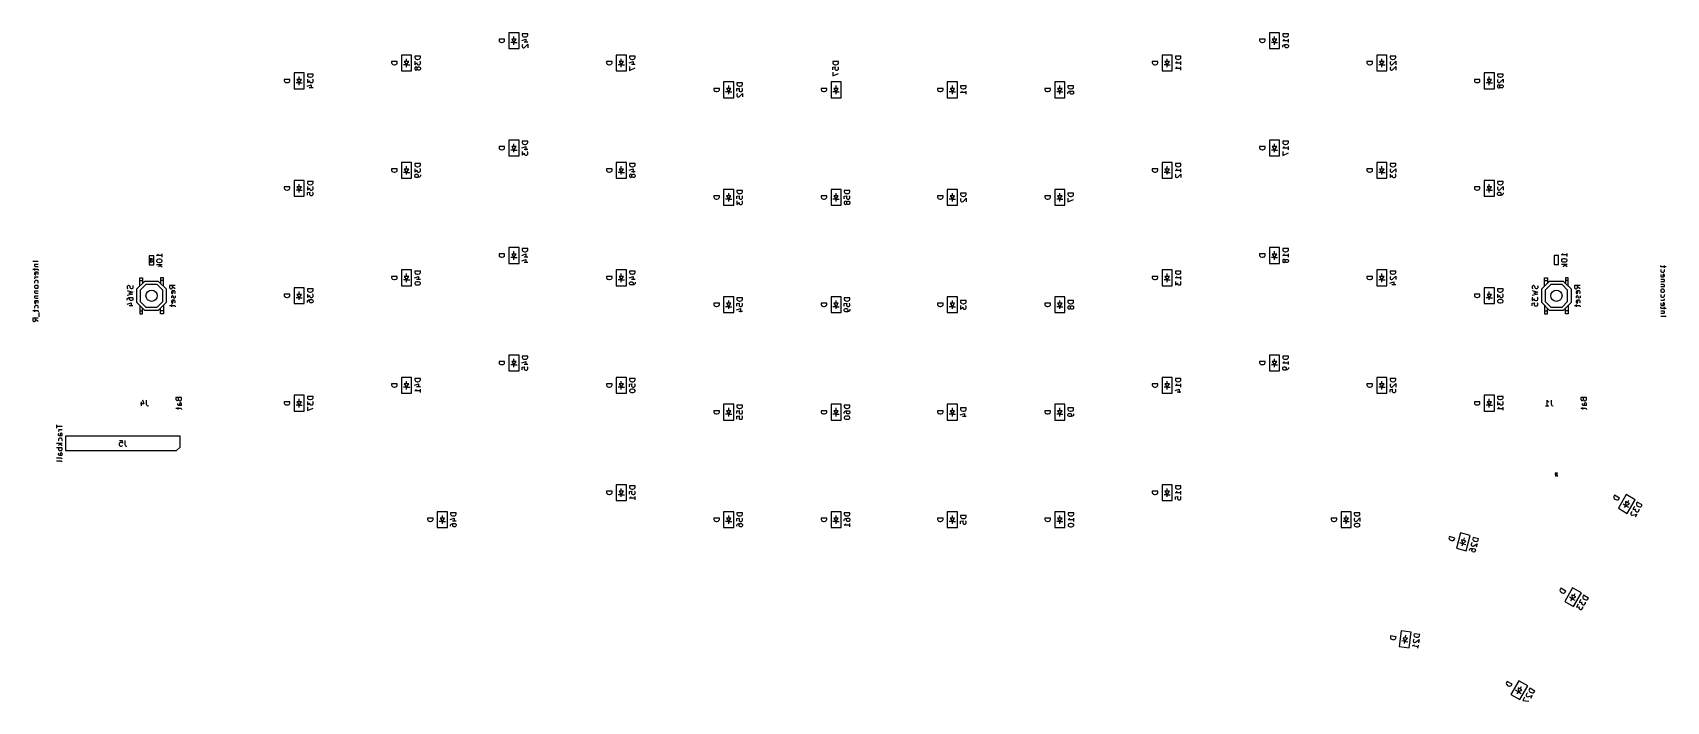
# Model space of a CAD drawing. Extents: x 50 to 339, y -159 to -41.
import ezdxf

# ---------------------------------------------------------------- set-up
doc = ezdxf.new("R2010")
doc.units = 0
doc.layers.add('BLACK', color=7, linetype='CONTINUOUS')

msp = doc.modelspace()

# ---------------------------------------------------------------- linework, layer by layer
at = {"layer": 'BLACK', "linetype": 'CONTINUOUS'}
for p, q in [((133.29, -41.8068), (132.29, -41.8068)), ((132.29, -41.8068), (132.29, -42.0449)), ((132.29, -42.0449), (132.338, -42.1878)), ((132.338, -42.1878), (132.433, -42.283)), ((132.433, -42.283), (132.528, -42.3307)), ((132.528, -42.3307), (132.718, -42.3783)), ((132.718, -42.3783), (132.861, -42.3783)), ((132.861, -42.3783), (133.052, -42.3307)), ((133.052, -42.3307), (133.147, -42.283)), ((133.147, -42.283), (133.242, -42.1878)), ((133.242, -42.1878), (133.29, -42.0449)), ((133.29, -42.0449), (133.29, -41.8068)), ((135.838, -40.6687), (134.037, -40.6687)), ((134.037, -40.6687), (134.037, -43.4688)), ((134.037, -43.4688), (135.838, -43.4688)), ((134.938, -42.4187), (134.387, -42.4187)), ((135.338, -41.8188), (134.537, -41.8188)), ((134.537, -41.8188), (134.938, -42.4187)), ((134.938, -41.8188), (134.938, -41.3188)), ((134.938, -42.4187), (135.338, -41.8188)), ((134.938, -42.8188), (134.938, -42.4187)), ((134.938, -42.4187), (135.487, -42.4187)), ((135.838, -43.4688), (135.838, -40.6687)), ((136.342, -42.0449), (137.057, -41.8068)), ((137.39, -40.8545), (136.39, -40.8545)), ((136.39, -40.8545), (136.39, -41.0926)), ((136.39, -41.0926), (136.438, -41.2354)), ((136.438, -42.8068), (136.39, -42.9021)), ((136.39, -42.9021), (136.39, -43.1402)), ((136.39, -43.1402), (136.438, -43.2354)), ((136.438, -41.2354), (136.533, -41.3307)), ((136.485, -42.7592), (136.438, -42.8068)), ((136.438, -43.2354), (136.485, -43.283)), ((136.485, -43.283), (136.58, -43.3307)), ((136.533, -41.3307), (136.628, -41.3783)), ((136.58, -43.3307), (136.676, -43.3307)), ((136.628, -41.3783), (136.818, -41.4259)), ((136.676, -43.3307), (136.818, -43.283)), ((136.723, -42.283), (137.39, -42.283)), ((136.818, -41.4259), (136.961, -41.4259)), ((136.818, -43.283), (137.39, -42.7116)), ((136.961, -41.4259), (137.152, -41.3783)), ((137.057, -41.8068), (137.057, -42.4259)), ((137.152, -41.3783), (137.247, -41.3307)), ((137.247, -41.3307), (137.342, -41.2354)), ((137.342, -41.2354), (137.39, -41.0926)), ((137.39, -41.0926), (137.39, -40.8545)), ((137.39, -42.7116), (137.39, -43.3307)), ((268.227, -41.8068), (267.227, -41.8068)), ((267.227, -41.8068), (267.227, -42.0449)), ((267.227, -42.0449), (267.275, -42.1878)), ((267.275, -42.1878), (267.37, -42.283)), ((267.37, -42.283), (267.465, -42.3307)), ((267.465, -42.3307), (267.656, -42.3783)), ((267.656, -42.3783), (267.799, -42.3783)), ((267.799, -42.3783), (267.989, -42.3307)), ((267.989, -42.3307), (268.085, -42.283)), ((268.085, -42.283), (268.18, -42.1878)), ((268.18, -42.1878), (268.227, -42.0449)), ((268.227, -42.0449), (268.227, -41.8068)), ((270.775, -40.6688), (268.975, -40.6688)), ((268.975, -40.6688), (268.975, -43.4688)), ((268.975, -43.4688), (270.775, -43.4688)), ((269.875, -42.4188), (269.325, -42.4188)), ((270.275, -41.8188), (269.475, -41.8188)), ((269.475, -41.8188), (269.875, -42.4188)), ((269.875, -41.8188), (269.875, -41.3188)), ((269.875, -42.4188), (270.275, -41.8188)), ((269.875, -42.8188), (269.875, -42.4188)), ((269.875, -42.4188), (270.425, -42.4188)), ((270.775, -43.4688), (270.775, -40.6688)), ((272.327, -40.8545), (271.327, -40.8545)), ((271.327, -40.8545), (271.327, -41.0926)), ((271.327, -41.0926), (271.375, -41.2354)), ((271.327, -42.0926), (271.47, -41.9973)), ((272.327, -42.0926), (271.327, -42.0926)), ((271.327, -43.0449), (271.375, -42.9497)), ((271.327, -43.2354), (271.327, -43.0449)), ((271.375, -41.2354), (271.47, -41.3307)), ((271.375, -42.9497), (271.423, -42.9021)), ((271.423, -42.9021), (271.565, -42.8068)), ((271.47, -41.3307), (271.565, -41.3783)), ((271.47, -41.9973), (271.565, -41.9021)), ((271.565, -41.3783), (271.756, -41.4259)), ((271.565, -41.9021), (271.613, -41.8068)), ((271.565, -42.8068), (271.756, -42.7592)), ((271.708, -42.9497), (271.756, -42.8545)), ((271.708, -43.1402), (271.708, -42.9497)), ((271.756, -43.2354), (271.708, -43.1402)), ((271.756, -41.4259), (271.899, -41.4259)), ((271.756, -42.7592), (272.137, -42.7592)), ((271.756, -42.8545), (271.804, -42.8068)), ((271.804, -43.283), (271.756, -43.2354)), ((271.804, -42.8068), (271.899, -42.7592)), ((271.899, -43.3307), (271.804, -43.283)), ((271.899, -41.4259), (272.089, -41.3783)), ((272.137, -43.3307), (271.899, -43.3307)), ((272.089, -41.3783), (272.185, -41.3307)), ((272.137, -42.7592), (272.232, -42.8068)), ((272.232, -43.283), (272.137, -43.3307)), ((272.185, -41.3307), (272.28, -41.2354)), ((272.232, -42.8068), (272.28, -42.8545)), ((272.28, -43.2354), (272.232, -43.283)), ((272.28, -41.2354), (272.327, -41.0926)), ((272.28, -42.8545), (272.327, -42.9497)), ((272.327, -43.1402), (272.28, -43.2354)), ((272.327, -41.0926), (272.327, -40.8545)), ((272.327, -42.3783), (272.327, -41.8068)), ((272.327, -42.9497), (272.327, -43.1402)), ((114.24, -45.7756), (113.24, -45.7756)), ((113.24, -45.7756), (113.24, -46.0137)), ((113.24, -46.0137), (113.287, -46.1565)), ((113.287, -46.1565), (113.383, -46.2518)), ((113.383, -46.2518), (113.478, -46.2994)), ((113.478, -46.2994), (113.668, -46.347)), ((113.668, -46.347), (113.811, -46.347)), ((113.811, -46.347), (114.002, -46.2994)), ((114.002, -46.2994), (114.097, -46.2518)), ((114.097, -46.2518), (114.192, -46.1565)), ((114.192, -46.1565), (114.24, -46.0137)), ((114.24, -46.0137), (114.24, -45.7756)), ((116.787, -44.6375), (114.987, -44.6375)), ((114.987, -44.6375), (114.987, -47.4375)), ((116.287, -45.7875), (115.487, -45.7875)), ((115.487, -45.7875), (115.887, -46.3875)), ((115.887, -45.7875), (115.887, -45.2875)), ((115.887, -46.3875), (116.287, -45.7875)), ((116.787, -47.4375), (116.787, -44.6375)), ((118.34, -44.8232), (117.34, -44.8232)), ((117.34, -44.8232), (117.34, -45.0613)), ((117.34, -45.0613), (117.387, -45.2042)), ((117.34, -45.728), (117.34, -46.347)), ((117.34, -46.347), (117.721, -46.0137)), ((117.387, -45.2042), (117.483, -45.2994)), ((117.483, -45.2994), (117.578, -45.347)), ((117.578, -45.347), (117.768, -45.3946)), ((117.721, -46.0137), (117.721, -46.1565)), ((117.721, -46.1565), (117.768, -46.2518)), ((117.768, -45.3946), (117.911, -45.3946)), ((117.768, -46.2518), (117.816, -46.2994)), ((117.816, -46.2994), (117.911, -46.347)), ((117.911, -45.3946), (118.102, -45.347)), ((117.911, -46.347), (118.149, -46.347)), ((118.102, -45.347), (118.197, -45.2994)), ((118.149, -46.347), (118.245, -46.2994)), ((118.197, -45.2994), (118.292, -45.2042)), ((118.292, -45.7756), (118.245, -45.728)), ((118.245, -46.2994), (118.292, -46.2518)), ((118.292, -45.2042), (118.34, -45.0613)), ((118.34, -45.8708), (118.292, -45.7756)), ((118.292, -46.2518), (118.34, -46.1565)), ((118.34, -45.0613), (118.34, -44.8232)), ((118.34, -46.1565), (118.34, -45.8708)), ((152.34, -45.7756), (151.34, -45.7756)), ((151.34, -45.7756), (151.34, -46.0137)), ((151.34, -46.0137), (151.387, -46.1565)), ((151.387, -46.1565), (151.483, -46.2518)), ((151.483, -46.2518), (151.578, -46.2994)), ((151.578, -46.2994), (151.768, -46.347)), ((151.768, -46.347), (151.911, -46.347)), ((151.911, -46.347), (152.102, -46.2994)), ((152.102, -46.2994), (152.197, -46.2518)), ((152.197, -46.2518), (152.292, -46.1565)), ((152.292, -46.1565), (152.34, -46.0137)), ((152.34, -46.0137), (152.34, -45.7756)), ((154.887, -44.6375), (153.088, -44.6375)), ((153.088, -44.6375), (153.088, -47.4375)), ((154.387, -45.7875), (153.588, -45.7875)), ((153.588, -45.7875), (153.987, -46.3875)), ((153.987, -45.7875), (153.987, -45.2875)), ((153.987, -46.3875), (154.387, -45.7875)), ((154.887, -47.4375), (154.887, -44.6375)), ((155.392, -46.0137), (156.107, -45.7756)), ((156.44, -44.8232), (155.44, -44.8232)), ((155.44, -44.8232), (155.44, -45.0613)), ((155.44, -45.0613), (155.487, -45.2042)), ((155.487, -45.2042), (155.583, -45.2994)), ((155.583, -45.2994), (155.678, -45.347)), ((155.678, -45.347), (155.868, -45.3946)), ((155.773, -46.2518), (156.44, -46.2518)), ((155.868, -45.3946), (156.011, -45.3946)), ((156.011, -45.3946), (156.202, -45.347)), ((156.107, -45.7756), (156.107, -46.3946)), ((156.202, -45.347), (156.297, -45.2994)), ((156.297, -45.2994), (156.392, -45.2042)), ((156.392, -45.2042), (156.44, -45.0613)), ((156.44, -45.0613), (156.44, -44.8232)), ((192.515, -45.7857), (191.515, -45.7857)), ((191.515, -45.7857), (191.515, -46.0238)), ((191.515, -46.0238), (191.562, -46.1667)), ((191.562, -46.1667), (191.658, -46.2619)), ((191.658, -46.2619), (191.753, -46.3095)), ((191.753, -46.3095), (191.943, -46.3571)), ((191.943, -46.3571), (192.086, -46.3571)), ((192.086, -46.3571), (192.277, -46.3095)), ((192.277, -46.3095), (192.372, -46.2619)), ((192.372, -46.2619), (192.467, -46.1667)), ((192.467, -46.1667), (192.515, -46.0238)), ((192.515, -46.0238), (192.515, -45.7857)), ((249.177, -45.7756), (248.177, -45.7756)), ((248.177, -45.7756), (248.177, -46.0137)), ((248.177, -46.0137), (248.225, -46.1565)), ((248.225, -46.1565), (248.32, -46.2518)), ((248.32, -46.2518), (248.415, -46.2994)), ((248.415, -46.2994), (248.606, -46.347)), ((248.606, -46.347), (248.749, -46.347)), ((248.749, -46.347), (248.939, -46.2994)), ((248.939, -46.2994), (249.035, -46.2518)), ((249.035, -46.2518), (249.13, -46.1565)), ((249.13, -46.1565), (249.177, -46.0137)), ((249.177, -46.0137), (249.177, -45.7756)), ((251.725, -44.6375), (249.925, -44.6375)), ((249.925, -44.6375), (249.925, -47.4375)), ((251.225, -45.7875), (250.425, -45.7875)), ((250.425, -45.7875), (250.825, -46.3875)), ((250.825, -45.7875), (250.825, -45.2875)), ((250.825, -46.3875), (251.225, -45.7875)), ((251.725, -47.4375), (251.725, -44.6375)), ((253.277, -44.8232), (252.277, -44.8232)), ((252.277, -44.8232), (252.277, -45.0613)), ((252.277, -45.0613), (252.325, -45.2042)), ((252.277, -46.0613), (252.42, -45.9661)), ((253.277, -46.0613), (252.277, -46.0613)), ((252.325, -45.2042), (252.42, -45.2994)), ((252.42, -45.2994), (252.515, -45.347)), ((252.42, -45.9661), (252.515, -45.8708)), ((252.515, -45.347), (252.706, -45.3946)), ((252.515, -45.8708), (252.563, -45.7756)), ((252.706, -45.3946), (252.849, -45.3946)), ((252.849, -45.3946), (253.039, -45.347)), ((253.039, -45.347), (253.135, -45.2994)), ((253.135, -45.2994), (253.23, -45.2042)), ((253.23, -45.2042), (253.277, -45.0613)), ((253.277, -45.0613), (253.277, -44.8232)), ((253.277, -46.347), (253.277, -45.7756)), ((287.277, -45.7756), (286.277, -45.7756)), ((286.277, -45.7756), (286.277, -46.0137)), ((286.277, -46.0137), (286.325, -46.1565)), ((286.325, -46.1565), (286.42, -46.2518)), ((286.42, -46.2518), (286.515, -46.2994)), ((286.515, -46.2994), (286.706, -46.347)), ((286.706, -46.347), (286.849, -46.347)), ((286.849, -46.347), (287.039, -46.2994)), ((287.039, -46.2994), (287.135, -46.2518)), ((287.135, -46.2518), (287.23, -46.1565)), ((287.23, -46.1565), (287.277, -46.0137)), ((287.277, -46.0137), (287.277, -45.7756)), ((289.825, -44.6375), (288.025, -44.6375)), ((288.025, -44.6375), (288.025, -47.4375)), ((289.325, -45.7875), (288.525, -45.7875)), ((288.525, -45.7875), (288.925, -46.3875)), ((288.925, -45.7875), (288.925, -45.2875)), ((288.925, -46.3875), (289.325, -45.7875)), ((289.825, -47.4375), (289.825, -44.6375)), ((291.377, -44.8232), (290.377, -44.8232)), ((290.377, -44.8232), (290.377, -45.0613)), ((290.377, -45.0613), (290.425, -45.2042)), ((290.425, -45.8232), (290.377, -45.9185)), ((290.377, -45.9185), (290.377, -46.1565)), ((290.377, -46.1565), (290.425, -46.2518)), ((290.425, -45.2042), (290.52, -45.2994)), ((290.473, -45.7756), (290.425, -45.8232)), ((290.425, -46.2518), (290.473, -46.2994)), ((290.473, -46.2994), (290.568, -46.347)), ((290.52, -45.2994), (290.615, -45.347)), ((290.568, -46.347), (290.663, -46.347)), ((290.615, -45.347), (290.806, -45.3946)), ((290.663, -46.347), (290.806, -46.2994)), ((290.806, -45.3946), (290.949, -45.3946)), ((290.806, -46.2994), (291.377, -45.728)), ((290.949, -45.3946), (291.139, -45.347)), ((291.139, -45.347), (291.235, -45.2994)), ((291.235, -45.2994), (291.33, -45.2042)), ((291.33, -45.2042), (291.377, -45.0613)), ((291.377, -45.0613), (291.377, -44.8232)), ((291.377, -45.728), (291.377, -46.347)), ((95.1899, -48.9506), (94.1899, -48.9506)), ((94.1899, -48.9506), (94.1899, -49.1887)), ((94.1899, -49.1887), (94.2375, -49.3315)), ((95.1423, -49.3315), (95.1899, -49.1887)), ((95.1899, -49.1887), (95.1899, -48.9506)), ((97.7375, -47.8125), (95.9375, -47.8125)), ((95.9375, -47.8125), (95.9375, -50.6125)), ((97.2375, -48.9625), (96.4375, -48.9625)), ((96.4375, -48.9625), (96.8375, -49.5625)), ((96.8375, -48.9625), (96.8375, -48.4625)), ((96.8375, -49.5625), (97.2375, -48.9625)), ((97.7375, -50.6125), (97.7375, -47.8125)), ((99.2899, -47.9982), (98.2899, -47.9982)), ((98.2899, -47.9982), (98.2899, -48.2363)), ((98.2899, -48.2363), (98.3375, -48.3792)), ((98.2899, -48.903), (98.2899, -49.522)), ((98.2899, -49.522), (98.6708, -49.1887)), ((98.3375, -48.3792), (98.4327, -48.4744)), ((98.4327, -48.4744), (98.528, -48.522)), ((98.528, -48.522), (98.7185, -48.5696)), ((98.6708, -49.1887), (98.6708, -49.3315)), ((98.7185, -48.5696), (98.8613, -48.5696)), ((98.8613, -48.5696), (99.0518, -48.522)), ((99.0518, -48.522), (99.147, -48.4744)), ((99.147, -48.4744), (99.2423, -48.3792)), ((99.2423, -48.9506), (99.1946, -48.903)), ((99.2423, -48.3792), (99.2899, -48.2363)), ((99.2899, -49.0458), (99.2423, -48.9506)), ((99.2899, -48.2363), (99.2899, -47.9982)), ((99.2899, -49.3315), (99.2899, -49.0458)), ((114.987, -47.4375), (116.787, -47.4375)), ((115.887, -46.3875), (115.337, -46.3875)), ((115.887, -46.7875), (115.887, -46.3875)), ((115.887, -46.3875), (116.438, -46.3875)), ((117.387, -46.8232), (117.34, -46.9185)), ((117.34, -46.9185), (117.34, -47.1089)), ((117.34, -47.1089), (117.387, -47.2042)), ((117.435, -46.7756), (117.387, -46.8232)), ((117.387, -47.2042), (117.435, -47.2518)), ((117.53, -46.728), (117.435, -46.7756)), ((117.435, -47.2518), (117.53, -47.2994)), ((117.578, -46.728), (117.53, -46.728)), ((117.53, -47.2994), (117.578, -47.2994)), ((117.673, -46.7756), (117.578, -46.728)), ((117.578, -47.2994), (117.673, -47.2518)), ((117.721, -46.8232), (117.673, -46.7756)), ((117.673, -47.2518), (117.721, -47.2042)), ((117.768, -46.9185), (117.721, -46.8232)), ((117.721, -47.2042), (117.768, -47.1089)), ((117.768, -46.9185), (117.816, -46.8232)), ((117.768, -47.1089), (117.768, -46.9185)), ((117.816, -47.2042), (117.768, -47.1089)), ((117.816, -46.8232), (117.864, -46.7756)), ((117.864, -47.2518), (117.816, -47.2042)), ((117.864, -46.7756), (117.959, -46.728)), ((117.959, -47.2994), (117.864, -47.2518)), ((117.959, -46.728), (118.149, -46.728)), ((118.149, -47.2994), (117.959, -47.2994)), ((118.149, -46.728), (118.245, -46.7756)), ((118.245, -47.2518), (118.149, -47.2994)), ((118.245, -46.7756), (118.292, -46.8232)), ((118.292, -47.2042), (118.245, -47.2518)), ((118.292, -46.8232), (118.34, -46.9185)), ((118.34, -47.1089), (118.292, -47.2042)), ((118.34, -46.9185), (118.34, -47.1089)), ((153.088, -47.4375), (154.887, -47.4375)), ((153.987, -46.3875), (153.438, -46.3875)), ((153.987, -46.7875), (153.987, -46.3875)), ((153.987, -46.3875), (154.537, -46.3875)), ((155.44, -46.6804), (155.44, -47.347)), ((155.44, -47.347), (156.44, -46.9185)), ((191.515, -46.7857), (191.991, -46.7381)), ((191.515, -47.2619), (191.515, -46.7857)), ((191.515, -47.6429), (191.515, -48.3095)), ((191.515, -48.3095), (192.515, -47.881)), ((191.943, -46.7857), (191.896, -46.881)), ((191.896, -46.881), (191.896, -47.119)), ((191.896, -47.119), (191.943, -47.2143)), ((191.991, -46.7381), (191.943, -46.7857)), ((191.943, -47.2143), (191.991, -47.2619)), ((191.991, -47.2619), (192.086, -47.3095)), ((192.086, -47.3095), (192.324, -47.3095)), ((192.324, -47.3095), (192.42, -47.2619)), ((192.467, -46.7857), (192.42, -46.7381)), ((192.42, -47.2619), (192.467, -47.2143)), ((192.515, -46.881), (192.467, -46.7857)), ((192.467, -47.2143), (192.515, -47.119)), ((192.515, -47.119), (192.515, -46.881)), ((249.925, -47.4375), (251.725, -47.4375)), ((250.825, -46.3875), (250.275, -46.3875)), ((250.825, -46.7875), (250.825, -46.3875)), ((250.825, -46.3875), (251.375, -46.3875)), ((252.277, -47.0137), (252.42, -46.9185)), ((253.277, -47.0137), (252.277, -47.0137)), ((252.42, -46.9185), (252.515, -46.8232)), ((252.515, -46.8232), (252.563, -46.728)), ((253.277, -47.2994), (253.277, -46.728)), ((288.025, -47.4375), (289.825, -47.4375)), ((288.925, -46.3875), (288.375, -46.3875)), ((288.925, -46.7875), (288.925, -46.3875)), ((288.925, -46.3875), (289.475, -46.3875)), ((290.425, -46.7756), (290.377, -46.8708)), ((290.377, -46.8708), (290.377, -47.1089)), ((290.377, -47.1089), (290.425, -47.2042)), ((290.473, -46.728), (290.425, -46.7756)), ((290.425, -47.2042), (290.473, -47.2518)), ((290.473, -47.2518), (290.568, -47.2994)), ((290.568, -47.2994), (290.663, -47.2994)), ((290.663, -47.2994), (290.806, -47.2518)), ((290.806, -47.2518), (291.377, -46.6804)), ((291.377, -46.6804), (291.377, -47.2994)), ((306.327, -48.9506), (305.327, -48.9506)), ((305.327, -48.9506), (305.327, -49.1887)), ((305.327, -49.1887), (305.375, -49.3315)), ((306.28, -49.3315), (306.327, -49.1887)), ((306.327, -49.1887), (306.327, -48.9506)), ((308.875, -47.8125), (307.075, -47.8125)), ((307.075, -47.8125), (307.075, -50.6125)), ((308.375, -48.9625), (307.575, -48.9625)), ((307.575, -48.9625), (307.975, -49.5625)), ((307.975, -48.9625), (307.975, -48.4625)), ((307.975, -49.5625), (308.375, -48.9625)), ((308.875, -50.6125), (308.875, -47.8125)), ((310.427, -47.9982), (309.427, -47.9982)), ((309.427, -47.9982), (309.427, -48.2363)), ((309.427, -48.2363), (309.475, -48.3792)), ((309.475, -48.9982), (309.427, -49.0935)), ((309.427, -49.0935), (309.427, -49.3315)), ((309.475, -48.3792), (309.57, -48.4744)), ((309.523, -48.9506), (309.475, -48.9982)), ((309.57, -48.4744), (309.665, -48.522)), ((309.665, -48.522), (309.856, -48.5696)), ((309.856, -48.5696), (309.999, -48.5696)), ((309.856, -49.4744), (310.427, -48.903)), ((309.999, -48.5696), (310.189, -48.522)), ((310.189, -48.522), (310.285, -48.4744)), ((310.285, -48.4744), (310.38, -48.3792)), ((310.38, -48.3792), (310.427, -48.2363)), ((310.427, -48.2363), (310.427, -47.9982)), ((310.427, -48.903), (310.427, -49.522)), ((94.2375, -49.3315), (94.3327, -49.4268)), ((94.3327, -49.4268), (94.428, -49.4744)), ((94.428, -49.4744), (94.6185, -49.522)), ((94.6185, -49.522), (94.7613, -49.522)), ((94.7613, -49.522), (94.9518, -49.4744)), ((94.9518, -49.4744), (95.047, -49.4268)), ((95.047, -49.4268), (95.1423, -49.3315)), ((95.9375, -50.6125), (97.7375, -50.6125)), ((96.8375, -49.5625), (96.2875, -49.5625)), ((96.8375, -49.9625), (96.8375, -49.5625)), ((96.8375, -49.5625), (97.3875, -49.5625)), ((98.2423, -50.1411), (98.9565, -49.903)), ((98.6232, -50.3792), (99.2899, -50.3792)), ((98.6708, -49.3315), (98.7185, -49.4268)), ((98.7185, -49.4268), (98.7661, -49.4744)), ((98.7661, -49.4744), (98.8613, -49.522)), ((98.8613, -49.522), (99.0994, -49.522)), ((98.9565, -49.903), (98.9565, -50.522)), ((99.0994, -49.522), (99.1946, -49.4744)), ((99.1946, -49.4744), (99.2423, -49.4268)), ((99.2423, -49.4268), (99.2899, -49.3315)), ((171.39, -50.5381), (170.39, -50.5381)), ((170.39, -50.5381), (170.39, -50.7762)), ((170.39, -50.7762), (170.438, -50.919)), ((170.438, -50.919), (170.533, -51.0143)), ((170.533, -51.0143), (170.628, -51.0619)), ((170.628, -51.0619), (170.818, -51.1095)), ((170.818, -51.1095), (170.961, -51.1095)), ((170.961, -51.1095), (171.152, -51.0619)), ((171.152, -51.0619), (171.247, -51.0143)), ((171.247, -51.0143), (171.342, -50.919)), ((171.342, -50.919), (171.39, -50.7762)), ((171.39, -50.7762), (171.39, -50.5381)), ((173.938, -49.4), (172.137, -49.4)), ((172.137, -49.4), (172.137, -52.2)), ((173.037, -51.15), (172.487, -51.15)), ((173.438, -50.55), (172.637, -50.55)), ((172.637, -50.55), (173.037, -51.15)), ((173.037, -50.55), (173.037, -50.05)), ((173.037, -51.15), (173.438, -50.55)), ((173.037, -51.55), (173.037, -51.15)), ((173.037, -51.15), (173.588, -51.15)), ((173.938, -52.2), (173.938, -49.4)), ((175.49, -49.5857), (174.49, -49.5857)), ((174.49, -49.5857), (174.49, -49.8238)), ((174.49, -49.8238), (174.537, -49.9667)), ((174.49, -50.5857), (174.966, -50.5381)), ((174.49, -51.0619), (174.49, -50.5857)), ((174.537, -51.5381), (174.49, -51.6333)), ((174.49, -51.6333), (174.49, -51.8714)), ((174.49, -51.8714), (174.537, -51.9667)), ((174.537, -49.9667), (174.633, -50.0619)), ((174.585, -51.4905), (174.537, -51.5381)), ((174.537, -51.9667), (174.585, -52.0143)), ((174.585, -52.0143), (174.68, -52.0619)), ((174.633, -50.0619), (174.728, -50.1095)), ((174.68, -52.0619), (174.776, -52.0619)), ((174.728, -50.1095), (174.918, -50.1571)), ((174.776, -52.0619), (174.918, -52.0143)), ((174.918, -50.5857), (174.871, -50.681)), ((174.871, -50.681), (174.871, -50.919)), ((174.871, -50.919), (174.918, -51.0143)), ((174.918, -50.1571), (175.061, -50.1571)), ((174.966, -50.5381), (174.918, -50.5857)), ((174.918, -51.0143), (174.966, -51.0619)), ((174.918, -52.0143), (175.49, -51.4429)), ((174.966, -51.0619), (175.061, -51.1095)), ((175.061, -50.1571), (175.252, -50.1095)), ((175.061, -51.1095), (175.299, -51.1095)), ((175.252, -50.1095), (175.347, -50.0619)), ((175.299, -51.1095), (175.395, -51.0619)), ((175.347, -50.0619), (175.442, -49.9667)), ((175.442, -50.5857), (175.395, -50.5381)), ((175.395, -51.0619), (175.442, -51.0143)), ((175.442, -49.9667), (175.49, -49.8238)), ((175.49, -50.681), (175.442, -50.5857)), ((175.442, -51.0143), (175.49, -50.919)), ((175.49, -49.8238), (175.49, -49.5857)), ((175.49, -50.919), (175.49, -50.681)), ((175.49, -51.4429), (175.49, -52.0619)), ((190.44, -50.5381), (189.44, -50.5381)), ((189.44, -50.5381), (189.44, -50.7762)), ((189.44, -50.7762), (189.487, -50.919)), ((189.487, -50.919), (189.583, -51.0143)), ((189.583, -51.0143), (189.678, -51.0619)), ((189.678, -51.0619), (189.868, -51.1095)), ((189.868, -51.1095), (190.011, -51.1095)), ((190.011, -51.1095), (190.202, -51.0619)), ((190.202, -51.0619), (190.297, -51.0143)), ((190.297, -51.0143), (190.392, -50.919)), ((190.392, -50.919), (190.44, -50.7762)), ((190.44, -50.7762), (190.44, -50.5381)), ((192.987, -49.4), (191.188, -49.4)), ((191.188, -49.4), (191.188, -52.2)), ((192.087, -51.15), (191.537, -51.15)), ((192.487, -50.55), (191.688, -50.55)), ((191.688, -50.55), (192.087, -51.15)), ((192.087, -50.55), (192.087, -50.05)), ((192.087, -51.15), (192.487, -50.55)), ((192.087, -51.55), (192.087, -51.15)), ((192.087, -51.15), (192.637, -51.15)), ((192.987, -52.2), (192.987, -49.4)), ((211.077, -50.5381), (210.077, -50.5381)), ((210.077, -50.5381), (210.077, -50.7762)), ((210.077, -50.7762), (210.125, -50.919)), ((210.125, -50.919), (210.22, -51.0143)), ((210.22, -51.0143), (210.315, -51.0619)), ((210.315, -51.0619), (210.506, -51.1095)), ((210.506, -51.1095), (210.649, -51.1095)), ((210.649, -51.1095), (210.839, -51.0619)), ((210.839, -51.0619), (210.935, -51.0143)), ((210.935, -51.0143), (211.03, -50.919)), ((211.03, -50.919), (211.077, -50.7762)), ((211.077, -50.7762), (211.077, -50.5381)), ((213.625, -49.4), (211.825, -49.4)), ((211.825, -49.4), (211.825, -52.2)), ((212.725, -51.15), (212.175, -51.15)), ((213.125, -50.55), (212.325, -50.55)), ((212.325, -50.55), (212.725, -51.15)), ((212.725, -50.55), (212.725, -50.05)), ((212.725, -51.15), (213.125, -50.55)), ((212.725, -51.55), (212.725, -51.15)), ((212.725, -51.15), (213.275, -51.15)), ((213.625, -52.2), (213.625, -49.4)), ((215.177, -50.0619), (214.177, -50.0619)), ((214.177, -50.0619), (214.177, -50.3)), ((214.177, -50.3), (214.225, -50.4429)), ((214.177, -51.3), (214.32, -51.2048)), ((215.177, -51.3), (214.177, -51.3)), ((214.225, -50.4429), (214.32, -50.5381)), ((214.32, -50.5381), (214.415, -50.5857)), ((214.32, -51.2048), (214.415, -51.1095)), ((214.415, -50.5857), (214.606, -50.6333)), ((214.415, -51.1095), (214.463, -51.0143)), ((214.606, -50.6333), (214.749, -50.6333)), ((214.749, -50.6333), (214.939, -50.5857)), ((214.939, -50.5857), (215.035, -50.5381)), ((215.035, -50.5381), (215.13, -50.4429)), ((215.13, -50.4429), (215.177, -50.3)), ((215.177, -50.3), (215.177, -50.0619)), ((215.177, -51.5857), (215.177, -51.0143)), ((230.127, -50.5381), (229.127, -50.5381)), ((229.127, -50.5381), (229.127, -50.7762)), ((229.127, -50.7762), (229.175, -50.919)), ((229.175, -50.919), (229.27, -51.0143)), ((229.27, -51.0143), (229.365, -51.0619)), ((229.365, -51.0619), (229.556, -51.1095)), ((229.556, -51.1095), (229.699, -51.1095)), ((229.699, -51.1095), (229.889, -51.0619)), ((229.889, -51.0619), (229.985, -51.0143)), ((229.985, -51.0143), (230.08, -50.919)), ((230.08, -50.919), (230.127, -50.7762)), ((230.127, -50.7762), (230.127, -50.5381)), ((232.675, -49.4), (230.875, -49.4)), ((230.875, -49.4), (230.875, -52.2)), ((231.775, -51.15), (231.225, -51.15)), ((232.175, -50.55), (231.375, -50.55)), ((231.375, -50.55), (231.775, -51.15)), ((231.775, -50.55), (231.775, -50.05)), ((231.775, -51.15), (232.175, -50.55)), ((231.775, -51.55), (231.775, -51.15)), ((231.775, -51.15), (232.325, -51.15)), ((232.675, -52.2), (232.675, -49.4)), ((234.227, -50.0619), (233.227, -50.0619)), ((233.227, -50.0619), (233.227, -50.3)), ((233.227, -50.3), (233.275, -50.4429)), ((233.227, -51.3), (233.275, -51.2048)), ((233.227, -51.4905), (233.227, -51.3)), ((233.275, -50.4429), (233.37, -50.5381)), ((233.275, -51.2048), (233.323, -51.1571)), ((233.323, -51.1571), (233.465, -51.0619)), ((233.37, -50.5381), (233.465, -50.5857)), ((233.465, -50.5857), (233.656, -50.6333)), ((233.465, -51.0619), (233.656, -51.0143)), ((233.608, -51.2048), (233.656, -51.1095)), ((233.608, -51.3952), (233.608, -51.2048)), ((233.656, -51.4905), (233.608, -51.3952)), ((233.656, -50.6333), (233.799, -50.6333)), ((233.656, -51.0143), (234.037, -51.0143)), ((233.656, -51.1095), (233.704, -51.0619)), ((233.704, -51.5381), (233.656, -51.4905)), ((233.704, -51.0619), (233.799, -51.0143)), ((233.799, -51.5857), (233.704, -51.5381)), ((233.799, -50.6333), (233.989, -50.5857)), ((234.037, -51.5857), (233.799, -51.5857)), ((233.989, -50.5857), (234.085, -50.5381)), ((234.037, -51.0143), (234.132, -51.0619)), ((234.132, -51.5381), (234.037, -51.5857)), ((234.085, -50.5381), (234.18, -50.4429)), ((234.132, -51.0619), (234.18, -51.1095)), ((234.18, -51.4905), (234.132, -51.5381)), ((234.18, -50.4429), (234.227, -50.3)), ((234.18, -51.1095), (234.227, -51.2048)), ((234.227, -51.3952), (234.18, -51.4905)), ((234.227, -50.3), (234.227, -50.0619)), ((234.227, -51.2048), (234.227, -51.3952)), ((305.375, -49.3315), (305.47, -49.4268)), ((305.47, -49.4268), (305.565, -49.4744)), ((305.565, -49.4744), (305.756, -49.522)), ((305.756, -49.522), (305.899, -49.522)), ((305.899, -49.522), (306.089, -49.4744)), ((306.089, -49.4744), (306.185, -49.4268)), ((306.185, -49.4268), (306.28, -49.3315)), ((307.075, -50.6125), (308.875, -50.6125)), ((307.975, -49.5625), (307.425, -49.5625)), ((307.975, -49.9625), (307.975, -49.5625)), ((307.975, -49.5625), (308.525, -49.5625)), ((309.427, -49.3315), (309.475, -49.4268)), ((309.475, -49.9982), (309.427, -50.0935)), ((309.427, -50.0935), (309.427, -50.2839)), ((309.427, -50.2839), (309.475, -50.3792)), ((309.475, -49.4268), (309.523, -49.4744)), ((309.523, -49.9506), (309.475, -49.9982)), ((309.475, -50.3792), (309.523, -50.4268)), ((309.523, -49.4744), (309.618, -49.522)), ((309.618, -49.903), (309.523, -49.9506)), ((309.523, -50.4268), (309.618, -50.4744)), ((309.618, -49.522), (309.713, -49.522)), ((309.665, -49.903), (309.618, -49.903)), ((309.618, -50.4744), (309.665, -50.4744)), ((309.761, -49.9506), (309.665, -49.903)), ((309.665, -50.4744), (309.761, -50.4268)), ((309.713, -49.522), (309.856, -49.4744)), ((309.808, -49.9982), (309.761, -49.9506)), ((309.761, -50.4268), (309.808, -50.3792)), ((309.856, -50.0935), (309.808, -49.9982)), ((309.808, -50.3792), (309.856, -50.2839)), ((309.856, -50.0935), (309.904, -49.9982)), ((309.856, -50.2839), (309.856, -50.0935)), ((309.904, -50.3792), (309.856, -50.2839)), ((309.904, -49.9982), (309.951, -49.9506)), ((309.951, -50.4268), (309.904, -50.3792)), ((309.951, -49.9506), (310.046, -49.903)), ((310.046, -50.4744), (309.951, -50.4268)), ((310.046, -49.903), (310.237, -49.903)), ((310.237, -50.4744), (310.046, -50.4744)), ((310.237, -49.903), (310.332, -49.9506)), ((310.332, -50.4268), (310.237, -50.4744)), ((310.332, -49.9506), (310.38, -49.9982)), ((310.38, -50.3792), (310.332, -50.4268)), ((310.38, -49.9982), (310.427, -50.0935)), ((310.427, -50.2839), (310.38, -50.3792)), ((310.427, -50.0935), (310.427, -50.2839)), ((172.137, -52.2), (173.938, -52.2)), ((191.188, -52.2), (192.987, -52.2)), ((211.825, -52.2), (213.625, -52.2)), ((230.875, -52.2), (232.675, -52.2)), ((133.29, -60.8568), (132.29, -60.8568)), ((132.29, -60.8568), (132.29, -61.0949)), ((133.29, -61.0949), (133.29, -60.8568)), ((135.838, -59.7188), (134.037, -59.7188)), ((134.037, -59.7188), (134.037, -62.5187)), ((134.938, -60.8687), (134.938, -60.3687)), ((135.838, -62.5187), (135.838, -59.7188)), ((136.342, -61.0949), (137.057, -60.8568)), ((137.39, -59.9045), (136.39, -59.9045)), ((136.39, -59.9045), (136.39, -60.1426)), ((136.39, -60.1426), (136.438, -60.2854)), ((136.438, -60.2854), (136.533, -60.3807)), ((136.533, -60.3807), (136.628, -60.4283)), ((136.628, -60.4283), (136.818, -60.4759)), ((136.818, -60.4759), (136.961, -60.4759)), ((136.961, -60.4759), (137.152, -60.4283)), ((137.057, -60.8568), (137.057, -61.4759)), ((137.152, -60.4283), (137.247, -60.3807)), ((137.247, -60.3807), (137.342, -60.2854)), ((137.342, -60.2854), (137.39, -60.1426)), ((137.39, -60.1426), (137.39, -59.9045)), ((268.227, -60.8568), (267.227, -60.8568)), ((267.227, -60.8568), (267.227, -61.0949)), ((268.227, -61.0949), (268.227, -60.8568)), ((270.775, -59.7187), (268.975, -59.7187)), ((268.975, -59.7187), (268.975, -62.5187)), ((269.875, -60.8687), (269.875, -60.3687)), ((270.775, -62.5187), (270.775, -59.7187)), ((272.327, -59.9045), (271.327, -59.9045)), ((271.327, -59.9045), (271.327, -60.1426)), ((271.327, -60.1426), (271.375, -60.2854)), ((271.375, -60.2854), (271.47, -60.3807)), ((271.47, -60.3807), (271.565, -60.4283)), ((271.565, -60.4283), (271.756, -60.4759)), ((271.565, -60.9521), (271.613, -60.8568)), ((271.756, -60.4759), (271.899, -60.4759)), ((271.899, -60.4759), (272.089, -60.4283)), ((272.089, -60.4283), (272.185, -60.3807)), ((272.185, -60.3807), (272.28, -60.2854)), ((272.28, -60.2854), (272.327, -60.1426)), ((272.327, -60.1426), (272.327, -59.9045)), ((272.327, -61.4283), (272.327, -60.8568)), ((116.787, -63.6875), (114.987, -63.6875)), ((114.987, -63.6875), (114.987, -66.4875)), ((116.787, -66.4875), (116.787, -63.6875)), ((132.29, -61.0949), (132.338, -61.2378)), ((132.338, -61.2378), (132.433, -61.333)), ((132.433, -61.333), (132.528, -61.3807)), ((132.528, -61.3807), (132.718, -61.4283)), ((132.718, -61.4283), (132.861, -61.4283)), ((132.861, -61.4283), (133.052, -61.3807)), ((133.052, -61.3807), (133.147, -61.333)), ((133.147, -61.333), (133.242, -61.2378)), ((133.242, -61.2378), (133.29, -61.0949)), ((134.037, -62.5187), (135.838, -62.5187)), ((134.938, -61.4688), (134.387, -61.4688)), ((135.338, -60.8687), (134.537, -60.8687)), ((134.537, -60.8687), (134.938, -61.4688)), ((134.938, -61.4688), (135.338, -60.8687)), ((134.938, -61.8687), (134.938, -61.4688)), ((134.938, -61.4688), (135.487, -61.4688)), ((136.39, -61.7616), (136.39, -62.3807)), ((136.39, -62.3807), (136.771, -62.0473)), ((136.723, -61.333), (137.39, -61.333)), ((136.771, -62.0473), (136.771, -62.1902)), ((136.771, -62.1902), (136.818, -62.2854)), ((136.818, -62.2854), (136.866, -62.333)), ((136.866, -62.333), (136.961, -62.3807)), ((136.961, -62.3807), (137.199, -62.3807)), ((137.199, -62.3807), (137.295, -62.333)), ((137.342, -61.8092), (137.295, -61.7616)), ((137.295, -62.333), (137.342, -62.2854)), ((137.39, -61.9045), (137.342, -61.8092)), ((137.342, -62.2854), (137.39, -62.1902)), ((137.39, -62.1902), (137.39, -61.9045)), ((154.887, -63.6875), (153.088, -63.6875)), ((153.088, -63.6875), (153.088, -66.4875)), ((154.887, -66.4875), (154.887, -63.6875)), ((251.725, -63.6875), (249.925, -63.6875)), ((249.925, -63.6875), (249.925, -66.4875)), ((251.725, -66.4875), (251.725, -63.6875)), ((267.227, -61.0949), (267.275, -61.2378)), ((267.275, -61.2378), (267.37, -61.333)), ((267.37, -61.333), (267.465, -61.3807)), ((267.465, -61.3807), (267.656, -61.4283)), ((267.656, -61.4283), (267.799, -61.4283)), ((267.799, -61.4283), (267.989, -61.3807)), ((267.989, -61.3807), (268.085, -61.333)), ((268.085, -61.333), (268.18, -61.2378)), ((268.18, -61.2378), (268.227, -61.0949)), ((268.975, -62.5187), (270.775, -62.5187)), ((269.875, -61.4687), (269.325, -61.4687)), ((270.275, -60.8687), (269.475, -60.8687)), ((269.475, -60.8687), (269.875, -61.4687)), ((269.875, -61.4687), (270.275, -60.8687)), ((269.875, -61.8687), (269.875, -61.4687)), ((269.875, -61.4687), (270.425, -61.4687)), ((271.327, -61.1426), (271.47, -61.0473)), ((272.327, -61.1426), (271.327, -61.1426)), ((271.327, -61.7616), (271.327, -62.4283)), ((271.327, -62.4283), (272.327, -61.9997)), ((271.47, -61.0473), (271.565, -60.9521)), ((289.825, -63.6875), (288.025, -63.6875)), ((288.025, -63.6875), (288.025, -66.4875)), ((289.825, -66.4875), (289.825, -63.6875)), ((114.24, -64.8256), (113.24, -64.8256)), ((113.24, -64.8256), (113.24, -65.0637)), ((113.24, -65.0637), (113.287, -65.2065)), ((113.287, -65.2065), (113.383, -65.3018)), ((113.383, -65.3018), (113.478, -65.3494)), ((113.478, -65.3494), (113.668, -65.397)), ((113.668, -65.397), (113.811, -65.397)), ((113.811, -65.397), (114.002, -65.3494)), ((114.002, -65.3494), (114.097, -65.3018)), ((114.097, -65.3018), (114.192, -65.2065)), ((114.192, -65.2065), (114.24, -65.0637)), ((114.24, -65.0637), (114.24, -64.8256)), ((114.987, -66.4875), (116.787, -66.4875)), ((115.887, -65.4375), (115.337, -65.4375)), ((116.287, -64.8375), (115.487, -64.8375)), ((115.487, -64.8375), (115.887, -65.4375)), ((115.887, -64.8375), (115.887, -64.3375)), ((115.887, -65.4375), (116.287, -64.8375)), ((115.887, -65.8375), (115.887, -65.4375)), ((115.887, -65.4375), (116.438, -65.4375)), ((118.34, -63.8732), (117.34, -63.8732)), ((117.34, -63.8732), (117.34, -64.1113)), ((117.34, -64.1113), (117.387, -64.2542)), ((117.34, -64.778), (117.34, -65.397)), ((117.34, -65.397), (117.721, -65.0637)), ((117.34, -65.9685), (117.387, -65.8732)), ((117.34, -66.1589), (117.34, -65.9685)), ((117.387, -66.2542), (117.34, -66.1589)), ((117.387, -64.2542), (117.483, -64.3494)), ((117.387, -65.8732), (117.435, -65.8256)), ((117.435, -66.3018), (117.387, -66.2542)), ((117.435, -65.8256), (117.53, -65.778)), ((117.53, -66.3494), (117.435, -66.3018)), ((117.483, -64.3494), (117.578, -64.397)), ((117.53, -65.778), (117.768, -65.778)), ((117.911, -66.3494), (117.53, -66.3494)), ((117.578, -64.397), (117.768, -64.4446)), ((117.721, -65.0637), (117.721, -65.2065)), ((117.721, -65.2065), (117.768, -65.3018)), ((117.768, -64.4446), (117.911, -64.4446)), ((117.768, -65.3018), (117.816, -65.3494)), ((117.768, -65.778), (117.864, -65.8256)), ((117.864, -66.3018), (117.768, -66.3494)), ((117.816, -65.3494), (117.911, -65.397)), ((117.864, -65.8256), (117.911, -65.8732)), ((117.911, -66.2542), (117.864, -66.3018)), ((117.911, -64.4446), (118.102, -64.397)), ((117.911, -65.397), (118.149, -65.397)), ((117.911, -65.8732), (117.959, -65.9685)), ((117.959, -66.1589), (117.911, -66.2542)), ((118.102, -66.3018), (117.911, -66.3494)), ((117.959, -65.9685), (117.959, -66.1589)), ((118.102, -64.397), (118.197, -64.3494)), ((118.245, -66.2065), (118.102, -66.3018)), ((118.149, -65.397), (118.245, -65.3494)), ((118.197, -64.3494), (118.292, -64.2542)), ((118.292, -64.8256), (118.245, -64.778)), ((118.245, -65.3494), (118.292, -65.3018)), ((118.292, -66.1589), (118.245, -66.2065)), ((118.292, -64.2542), (118.34, -64.1113)), ((118.34, -64.9208), (118.292, -64.8256)), ((118.292, -65.3018), (118.34, -65.2065)), ((118.34, -66.0637), (118.292, -66.1589)), ((118.34, -64.1113), (118.34, -63.8732)), ((118.34, -65.2065), (118.34, -64.9208)), ((118.34, -65.8732), (118.34, -66.0637)), ((152.34, -64.8256), (151.34, -64.8256)), ((151.34, -64.8256), (151.34, -65.0637)), ((151.34, -65.0637), (151.387, -65.2065)), ((151.387, -65.2065), (151.483, -65.3018)), ((151.483, -65.3018), (151.578, -65.3494)), ((151.578, -65.3494), (151.768, -65.397)), ((151.768, -65.397), (151.911, -65.397)), ((151.911, -65.397), (152.102, -65.3494)), ((152.102, -65.3494), (152.197, -65.3018)), ((152.197, -65.3018), (152.292, -65.2065)), ((152.292, -65.2065), (152.34, -65.0637)), ((152.34, -65.0637), (152.34, -64.8256)), ((153.088, -66.4875), (154.887, -66.4875)), ((153.987, -65.4375), (153.438, -65.4375)), ((154.387, -64.8375), (153.588, -64.8375)), ((153.588, -64.8375), (153.987, -65.4375)), ((153.987, -64.8375), (153.987, -64.3375)), ((153.987, -65.4375), (154.387, -64.8375)), ((153.987, -65.8375), (153.987, -65.4375)), ((153.987, -65.4375), (154.537, -65.4375)), ((155.392, -65.0637), (156.107, -64.8256)), ((156.44, -63.8732), (155.44, -63.8732)), ((155.44, -63.8732), (155.44, -64.1113)), ((155.44, -64.1113), (155.487, -64.2542)), ((155.487, -65.8732), (155.44, -65.9685)), ((155.44, -65.9685), (155.44, -66.1589)), ((155.44, -66.1589), (155.487, -66.2542)), ((155.487, -64.2542), (155.583, -64.3494)), ((155.535, -65.8256), (155.487, -65.8732)), ((155.487, -66.2542), (155.535, -66.3018)), ((155.63, -65.778), (155.535, -65.8256)), ((155.535, -66.3018), (155.63, -66.3494)), ((155.583, -64.3494), (155.678, -64.397)), ((155.678, -65.778), (155.63, -65.778)), ((155.63, -66.3494), (155.678, -66.3494)), ((155.678, -64.397), (155.868, -64.4446)), ((155.773, -65.8256), (155.678, -65.778)), ((155.678, -66.3494), (155.773, -66.3018)), ((155.773, -65.3018), (156.44, -65.3018)), ((155.821, -65.8732), (155.773, -65.8256)), ((155.773, -66.3018), (155.821, -66.2542)), ((155.868, -65.9685), (155.821, -65.8732)), ((155.821, -66.2542), (155.868, -66.1589)), ((155.868, -64.4446), (156.011, -64.4446)), ((155.868, -65.9685), (155.916, -65.8732)), ((155.868, -66.1589), (155.868, -65.9685)), ((155.916, -66.2542), (155.868, -66.1589)), ((155.916, -65.8732), (155.964, -65.8256)), ((155.964, -66.3018), (155.916, -66.2542)), ((155.964, -65.8256), (156.059, -65.778)), ((156.059, -66.3494), (155.964, -66.3018)), ((156.011, -64.4446), (156.202, -64.397)), ((156.059, -65.778), (156.249, -65.778)), ((156.249, -66.3494), (156.059, -66.3494)), ((156.107, -64.8256), (156.107, -65.4446)), ((156.202, -64.397), (156.297, -64.3494)), ((156.249, -65.778), (156.345, -65.8256)), ((156.345, -66.3018), (156.249, -66.3494)), ((156.297, -64.3494), (156.392, -64.2542)), ((156.345, -65.8256), (156.392, -65.8732)), ((156.392, -66.2542), (156.345, -66.3018)), ((156.392, -64.2542), (156.44, -64.1113)), ((156.392, -65.8732), (156.44, -65.9685)), ((156.44, -66.1589), (156.392, -66.2542)), ((156.44, -64.1113), (156.44, -63.8732)), ((156.44, -65.9685), (156.44, -66.1589)), ((249.177, -64.8256), (248.177, -64.8256)), ((248.177, -64.8256), (248.177, -65.0637)), ((248.177, -65.0637), (248.225, -65.2065)), ((248.225, -65.2065), (248.32, -65.3018)), ((248.32, -65.3018), (248.415, -65.3494)), ((248.415, -65.3494), (248.606, -65.397)), ((248.606, -65.397), (248.749, -65.397)), ((248.749, -65.397), (248.939, -65.3494)), ((248.939, -65.3494), (249.035, -65.3018)), ((249.035, -65.3018), (249.13, -65.2065)), ((249.13, -65.2065), (249.177, -65.0637)), ((249.177, -65.0637), (249.177, -64.8256)), ((249.925, -66.4875), (251.725, -66.4875)), ((250.825, -65.4375), (250.275, -65.4375)), ((251.225, -64.8375), (250.425, -64.8375)), ((250.425, -64.8375), (250.825, -65.4375)), ((250.825, -64.8375), (250.825, -64.3375)), ((250.825, -65.4375), (251.225, -64.8375)), ((250.825, -65.8375), (250.825, -65.4375)), ((250.825, -65.4375), (251.375, -65.4375)), ((253.277, -63.8732), (252.277, -63.8732)), ((252.277, -63.8732), (252.277, -64.1113)), ((252.277, -64.1113), (252.325, -64.2542)), ((252.277, -65.1113), (252.42, -65.0161)), ((253.277, -65.1113), (252.277, -65.1113)), ((252.325, -65.8256), (252.277, -65.9208)), ((252.277, -65.9208), (252.277, -66.1589)), ((252.277, -66.1589), (252.325, -66.2542)), ((252.325, -64.2542), (252.42, -64.3494)), ((252.373, -65.778), (252.325, -65.8256)), ((252.325, -66.2542), (252.373, -66.3018)), ((252.373, -66.3018), (252.468, -66.3494)), ((252.42, -64.3494), (252.515, -64.397)), ((252.42, -65.0161), (252.515, -64.9208)), ((252.468, -66.3494), (252.563, -66.3494)), ((252.515, -64.397), (252.706, -64.4446)), ((252.515, -64.9208), (252.563, -64.8256)), ((252.563, -66.3494), (252.706, -66.3018)), ((252.706, -64.4446), (252.849, -64.4446)), ((252.706, -66.3018), (253.277, -65.7304)), ((252.849, -64.4446), (253.039, -64.397)), ((253.039, -64.397), (253.135, -64.3494)), ((253.135, -64.3494), (253.23, -64.2542)), ((253.23, -64.2542), (253.277, -64.1113)), ((253.277, -64.1113), (253.277, -63.8732)), ((253.277, -65.397), (253.277, -64.8256)), ((253.277, -65.7304), (253.277, -66.3494)), ((287.277, -64.8256), (286.277, -64.8256)), ((286.277, -64.8256), (286.277, -65.0637)), ((286.277, -65.0637), (286.325, -65.2065)), ((286.325, -65.2065), (286.42, -65.3018)), ((286.42, -65.3018), (286.515, -65.3494)), ((286.515, -65.3494), (286.706, -65.397)), ((286.706, -65.397), (286.849, -65.397)), ((286.849, -65.397), (287.039, -65.3494)), ((287.039, -65.3494), (287.135, -65.3018)), ((287.135, -65.3018), (287.23, -65.2065)), ((287.23, -65.2065), (287.277, -65.0637)), ((287.277, -65.0637), (287.277, -64.8256)), ((288.025, -66.4875), (289.825, -66.4875)), ((288.925, -65.4375), (288.375, -65.4375)), ((289.325, -64.8375), (288.525, -64.8375)), ((288.525, -64.8375), (288.925, -65.4375)), ((288.925, -64.8375), (288.925, -64.3375)), ((288.925, -65.4375), (289.325, -64.8375)), ((288.925, -65.8375), (288.925, -65.4375)), ((288.925, -65.4375), (289.475, -65.4375)), ((291.377, -63.8732), (290.377, -63.8732)), ((290.377, -63.8732), (290.377, -64.1113)), ((290.377, -64.1113), (290.425, -64.2542)), ((290.425, -64.8732), (290.377, -64.9685)), ((290.377, -64.9685), (290.377, -65.2065)), ((290.377, -65.2065), (290.425, -65.3018)), ((290.377, -65.7304), (290.377, -66.3494)), ((290.377, -66.3494), (290.758, -66.0161)), ((290.425, -64.2542), (290.52, -64.3494)), ((290.473, -64.8256), (290.425, -64.8732)), ((290.425, -65.3018), (290.473, -65.3494)), ((290.473, -65.3494), (290.568, -65.397)), ((290.52, -64.3494), (290.615, -64.397)), ((290.568, -65.397), (290.663, -65.397)), ((290.615, -64.397), (290.806, -64.4446)), ((290.663, -65.397), (290.806, -65.3494)), ((290.758, -66.0161), (290.758, -66.1589)), ((290.758, -66.1589), (290.806, -66.2542)), ((290.806, -64.4446), (290.949, -64.4446)), ((290.806, -65.3494), (291.377, -64.778)), ((290.806, -66.2542), (290.854, -66.3018)), ((290.854, -66.3018), (290.949, -66.3494)), ((290.949, -64.4446), (291.139, -64.397)), ((290.949, -66.3494), (291.187, -66.3494)), ((291.139, -64.397), (291.235, -64.3494)), ((291.187, -66.3494), (291.282, -66.3018)), ((291.235, -64.3494), (291.33, -64.2542)), ((291.33, -65.778), (291.282, -65.7304)), ((291.282, -66.3018), (291.33, -66.2542)), ((291.33, -64.2542), (291.377, -64.1113)), ((291.377, -65.8732), (291.33, -65.778)), ((291.33, -66.2542), (291.377, -66.1589)), ((291.377, -64.1113), (291.377, -63.8732)), ((291.377, -64.778), (291.377, -65.397)), ((291.377, -66.1589), (291.377, -65.8732)), ((95.1899, -68.0006), (94.1899, -68.0006)), ((94.1899, -68.0006), (94.1899, -68.2387)), ((94.1899, -68.2387), (94.2375, -68.3815)), ((94.2375, -68.3815), (94.3327, -68.4768)), ((94.3327, -68.4768), (94.428, -68.5244)), ((94.428, -68.5244), (94.6185, -68.572)), ((94.6185, -68.572), (94.7613, -68.572)), ((94.7613, -68.572), (94.9518, -68.5244)), ((94.9518, -68.5244), (95.047, -68.4768)), ((95.047, -68.4768), (95.1423, -68.3815)), ((95.1423, -68.3815), (95.1899, -68.2387)), ((95.1899, -68.2387), (95.1899, -68.0006)), ((97.7375, -66.8625), (95.9375, -66.8625)), ((95.9375, -66.8625), (95.9375, -69.6625)), ((96.8375, -68.6125), (96.2875, -68.6125)), ((97.2375, -68.0125), (96.4375, -68.0125)), ((96.4375, -68.0125), (96.8375, -68.6125)), ((96.8375, -68.0125), (96.8375, -67.5125)), ((96.8375, -68.6125), (97.2375, -68.0125)), ((96.8375, -69.0125), (96.8375, -68.6125)), ((96.8375, -68.6125), (97.3875, -68.6125)), ((97.7375, -69.6625), (97.7375, -66.8625)), ((99.2899, -67.0482), (98.2899, -67.0482)), ((98.2899, -67.0482), (98.2899, -67.2863)), ((98.2899, -67.2863), (98.3375, -67.4292)), ((98.2899, -67.953), (98.2899, -68.572)), ((98.2899, -68.572), (98.6708, -68.2387)), ((98.2899, -69.0006), (98.7661, -68.953)), ((98.2899, -69.4768), (98.2899, -69.0006)), ((98.3375, -67.4292), (98.4327, -67.5244)), ((98.4327, -67.5244), (98.528, -67.572)), ((98.528, -67.572), (98.7185, -67.6196)), ((98.6708, -68.2387), (98.6708, -68.3815)), ((98.6708, -68.3815), (98.7185, -68.4768)), ((98.7185, -69.0006), (98.6708, -69.0958)), ((98.6708, -69.0958), (98.6708, -69.3339)), ((98.6708, -69.3339), (98.7185, -69.4292)), ((98.7185, -67.6196), (98.8613, -67.6196)), ((98.7185, -68.4768), (98.7661, -68.5244)), ((98.7661, -68.953), (98.7185, -69.0006)), ((98.7185, -69.4292), (98.7661, -69.4768)), ((98.7661, -68.5244), (98.8613, -68.572)), ((98.7661, -69.4768), (98.8613, -69.5244)), ((98.8613, -67.6196), (99.0518, -67.572)), ((98.8613, -68.572), (99.0994, -68.572)), ((98.8613, -69.5244), (99.0994, -69.5244)), ((99.0518, -67.572), (99.147, -67.5244)), ((99.0994, -68.572), (99.1946, -68.5244)), ((99.0994, -69.5244), (99.1946, -69.4768)), ((99.147, -67.5244), (99.2423, -67.4292)), ((99.2423, -68.0006), (99.1946, -67.953)), ((99.1946, -68.5244), (99.2423, -68.4768)), ((99.2423, -69.0006), (99.1946, -68.953)), ((99.1946, -69.4768), (99.2423, -69.4292)), ((99.2423, -67.4292), (99.2899, -67.2863)), ((99.2899, -68.0958), (99.2423, -68.0006)), ((99.2423, -68.4768), (99.2899, -68.3815)), ((99.2899, -69.0958), (99.2423, -69.0006)), ((99.2423, -69.4292), (99.2899, -69.3339)), ((99.2899, -67.2863), (99.2899, -67.0482)), ((99.2899, -68.3815), (99.2899, -68.0958)), ((99.2899, -69.3339), (99.2899, -69.0958)), ((173.938, -68.45), (172.137, -68.45)), ((172.137, -68.45), (172.137, -71.25)), ((173.037, -69.6), (173.037, -69.1)), ((173.938, -71.25), (173.938, -68.45)), ((175.49, -68.6357), (174.49, -68.6357)), ((174.49, -68.6357), (174.49, -68.8738)), ((174.49, -68.8738), (174.537, -69.0167)), ((174.537, -69.0167), (174.633, -69.1119)), ((174.633, -69.1119), (174.728, -69.1595)), ((174.728, -69.1595), (174.918, -69.2071)), ((174.918, -69.2071), (175.061, -69.2071)), ((175.061, -69.2071), (175.252, -69.1595)), ((175.252, -69.1595), (175.347, -69.1119)), ((175.347, -69.1119), (175.442, -69.0167)), ((175.442, -69.0167), (175.49, -68.8738)), ((175.49, -68.8738), (175.49, -68.6357)), ((192.987, -68.45), (191.188, -68.45)), ((191.188, -68.45), (191.188, -71.25)), ((192.087, -69.6), (192.087, -69.1)), ((192.987, -71.25), (192.987, -68.45)), ((194.54, -68.6357), (193.54, -68.6357)), ((193.54, -68.6357), (193.54, -68.8738)), ((193.54, -68.8738), (193.587, -69.0167)), ((193.587, -69.0167), (193.683, -69.1119)), ((193.683, -69.1119), (193.778, -69.1595)), ((193.778, -69.1595), (193.968, -69.2071)), ((193.968, -69.2071), (194.111, -69.2071)), ((194.111, -69.2071), (194.302, -69.1595)), ((194.302, -69.1595), (194.397, -69.1119)), ((194.397, -69.1119), (194.492, -69.0167)), ((194.492, -69.0167), (194.54, -68.8738)), ((194.54, -68.8738), (194.54, -68.6357)), ((213.625, -68.45), (211.825, -68.45)), ((211.825, -68.45), (211.825, -71.25)), ((212.725, -69.6), (212.725, -69.1)), ((213.625, -71.25), (213.625, -68.45)), ((215.177, -69.1119), (214.177, -69.1119)), ((214.177, -69.1119), (214.177, -69.35)), ((214.177, -69.35), (214.225, -69.4929)), ((214.225, -69.4929), (214.32, -69.5881)), ((215.035, -69.5881), (215.13, -69.4929)), ((215.13, -69.4929), (215.177, -69.35)), ((215.177, -69.35), (215.177, -69.1119)), ((232.675, -68.45), (230.875, -68.45)), ((230.875, -68.45), (230.875, -71.25)), ((231.775, -69.6), (231.775, -69.1)), ((232.675, -71.25), (232.675, -68.45)), ((234.227, -69.1119), (233.227, -69.1119)), ((233.227, -69.1119), (233.227, -69.35)), ((233.227, -69.35), (233.275, -69.4929)), ((233.275, -69.4929), (233.37, -69.5881)), ((234.085, -69.5881), (234.18, -69.4929)), ((234.18, -69.4929), (234.227, -69.35)), ((234.227, -69.35), (234.227, -69.1119)), ((306.327, -68.0006), (305.327, -68.0006)), ((305.327, -68.0006), (305.327, -68.2387)), ((305.327, -68.2387), (305.375, -68.3815)), ((305.375, -68.3815), (305.47, -68.4768)), ((305.47, -68.4768), (305.565, -68.5244)), ((305.565, -68.5244), (305.756, -68.572)), ((305.756, -68.572), (305.899, -68.572)), ((305.899, -68.572), (306.089, -68.5244)), ((306.089, -68.5244), (306.185, -68.4768)), ((306.185, -68.4768), (306.28, -68.3815)), ((306.28, -68.3815), (306.327, -68.2387)), ((306.327, -68.2387), (306.327, -68.0006)), ((308.875, -66.8625), (307.075, -66.8625)), ((307.075, -66.8625), (307.075, -69.6625)), ((307.975, -68.6125), (307.425, -68.6125)), ((308.375, -68.0125), (307.575, -68.0125)), ((307.575, -68.0125), (307.975, -68.6125)), ((307.975, -68.0125), (307.975, -67.5125)), ((307.975, -68.6125), (308.375, -68.0125)), ((307.975, -69.0125), (307.975, -68.6125)), ((307.975, -68.6125), (308.525, -68.6125)), ((308.875, -69.6625), (308.875, -66.8625)), ((310.427, -67.0482), (309.427, -67.0482)), ((309.427, -67.0482), (309.427, -67.2863)), ((309.427, -67.2863), (309.475, -67.4292)), ((309.475, -68.0482), (309.427, -68.1435)), ((309.427, -68.1435), (309.427, -68.3815)), ((309.427, -68.3815), (309.475, -68.4768)), ((309.427, -69.1435), (309.475, -69.0482)), ((309.427, -69.3339), (309.427, -69.1435)), ((309.475, -69.4292), (309.427, -69.3339)), ((309.475, -67.4292), (309.57, -67.5244)), ((309.523, -68.0006), (309.475, -68.0482)), ((309.475, -68.4768), (309.523, -68.5244)), ((309.475, -69.0482), (309.523, -69.0006)), ((309.523, -69.4768), (309.475, -69.4292)), ((309.523, -68.5244), (309.618, -68.572)), ((309.523, -69.0006), (309.618, -68.953)), ((309.618, -69.5244), (309.523, -69.4768)), ((309.57, -67.5244), (309.665, -67.572)), ((309.618, -68.572), (309.713, -68.572)), ((309.618, -68.953), (309.856, -68.953)), ((309.999, -69.5244), (309.618, -69.5244)), ((309.665, -67.572), (309.856, -67.6196)), ((309.713, -68.572), (309.856, -68.5244)), ((309.856, -67.6196), (309.999, -67.6196)), ((309.856, -68.5244), (310.427, -67.953)), ((309.856, -68.953), (309.951, -69.0006)), ((309.951, -69.4768), (309.856, -69.5244)), ((309.951, -69.0006), (309.999, -69.0482)), ((309.999, -69.4292), (309.951, -69.4768)), ((309.999, -67.6196), (310.189, -67.572)), ((309.999, -69.0482), (310.046, -69.1435)), ((310.046, -69.3339), (309.999, -69.4292)), ((310.189, -69.4768), (309.999, -69.5244)), ((310.046, -69.1435), (310.046, -69.3339)), ((310.189, -67.572), (310.285, -67.5244)), ((310.332, -69.3815), (310.189, -69.4768)), ((310.285, -67.5244), (310.38, -67.4292)), ((310.38, -69.3339), (310.332, -69.3815)), ((310.38, -67.4292), (310.427, -67.2863)), ((310.427, -69.2387), (310.38, -69.3339)), ((310.427, -67.2863), (310.427, -67.0482)), ((310.427, -67.953), (310.427, -68.572)), ((310.427, -69.0482), (310.427, -69.2387)), ((95.9375, -69.6625), (97.7375, -69.6625)), ((171.39, -69.5881), (170.39, -69.5881)), ((170.39, -69.5881), (170.39, -69.8262)), ((170.39, -69.8262), (170.438, -69.969)), ((170.438, -69.969), (170.533, -70.0643)), ((170.533, -70.0643), (170.628, -70.1119)), ((170.628, -70.1119), (170.818, -70.1595)), ((170.818, -70.1595), (170.961, -70.1595)), ((170.961, -70.1595), (171.152, -70.1119)), ((171.152, -70.1119), (171.247, -70.0643)), ((171.247, -70.0643), (171.342, -69.969)), ((171.342, -69.969), (171.39, -69.8262)), ((171.39, -69.8262), (171.39, -69.5881)), ((172.137, -71.25), (173.938, -71.25)), ((173.037, -70.2), (172.487, -70.2)), ((173.438, -69.6), (172.637, -69.6)), ((172.637, -69.6), (173.037, -70.2)), ((173.037, -70.2), (173.438, -69.6)), ((173.037, -70.6), (173.037, -70.2)), ((173.037, -70.2), (173.588, -70.2)), ((174.49, -69.6357), (174.966, -69.5881)), ((174.49, -70.1119), (174.49, -69.6357)), ((174.49, -70.4929), (174.49, -71.1119)), ((174.49, -71.1119), (174.871, -70.7786)), ((174.918, -69.6357), (174.871, -69.731)), ((174.871, -69.731), (174.871, -69.969)), ((174.871, -69.969), (174.918, -70.0643)), ((174.871, -70.7786), (174.871, -70.9214)), ((174.871, -70.9214), (174.918, -71.0167)), ((174.966, -69.5881), (174.918, -69.6357)), ((174.918, -70.0643), (174.966, -70.1119)), ((174.918, -71.0167), (174.966, -71.0643)), ((174.966, -70.1119), (175.061, -70.1595)), ((174.966, -71.0643), (175.061, -71.1119)), ((175.061, -70.1595), (175.299, -70.1595)), ((175.061, -71.1119), (175.299, -71.1119)), ((175.299, -70.1595), (175.395, -70.1119)), ((175.299, -71.1119), (175.395, -71.0643)), ((175.442, -69.6357), (175.395, -69.5881)), ((175.395, -70.1119), (175.442, -70.0643)), ((175.442, -70.5405), (175.395, -70.4929)), ((175.395, -71.0643), (175.442, -71.0167)), ((175.49, -69.731), (175.442, -69.6357)), ((175.442, -70.0643), (175.49, -69.969)), ((175.49, -70.6357), (175.442, -70.5405)), ((175.442, -71.0167), (175.49, -70.9214)), ((175.49, -69.969), (175.49, -69.731)), ((175.49, -70.9214), (175.49, -70.6357)), ((190.44, -69.5881), (189.44, -69.5881)), ((189.44, -69.5881), (189.44, -69.8262)), ((189.44, -69.8262), (189.487, -69.969)), ((189.487, -69.969), (189.583, -70.0643)), ((189.583, -70.0643), (189.678, -70.1119)), ((189.678, -70.1119), (189.868, -70.1595)), ((189.868, -70.1595), (190.011, -70.1595)), ((190.011, -70.1595), (190.202, -70.1119)), ((190.202, -70.1119), (190.297, -70.0643)), ((190.297, -70.0643), (190.392, -69.969)), ((190.392, -69.969), (190.44, -69.8262)), ((190.44, -69.8262), (190.44, -69.5881)), ((191.188, -71.25), (192.987, -71.25)), ((192.087, -70.2), (191.537, -70.2)), ((192.487, -69.6), (191.688, -69.6)), ((191.688, -69.6), (192.087, -70.2)), ((192.087, -70.2), (192.487, -69.6)), ((192.087, -70.6), (192.087, -70.2)), ((192.087, -70.2), (192.637, -70.2)), ((193.54, -69.6357), (194.016, -69.5881)), ((193.54, -70.1119), (193.54, -69.6357)), ((193.587, -70.6357), (193.54, -70.731)), ((193.54, -70.731), (193.54, -70.9214)), ((193.54, -70.9214), (193.587, -71.0167)), ((193.635, -70.5881), (193.587, -70.6357)), ((193.587, -71.0167), (193.635, -71.0643)), ((193.73, -70.5405), (193.635, -70.5881)), ((193.635, -71.0643), (193.73, -71.1119)), ((193.778, -70.5405), (193.73, -70.5405)), ((193.73, -71.1119), (193.778, -71.1119)), ((193.873, -70.5881), (193.778, -70.5405)), ((193.778, -71.1119), (193.873, -71.0643)), ((193.921, -70.6357), (193.873, -70.5881)), ((193.873, -71.0643), (193.921, -71.0167)), ((193.968, -69.6357), (193.921, -69.731)), ((193.921, -69.731), (193.921, -69.969)), ((193.921, -69.969), (193.968, -70.0643)), ((193.968, -70.731), (193.921, -70.6357)), ((193.921, -71.0167), (193.968, -70.9214)), ((194.016, -69.5881), (193.968, -69.6357)), ((193.968, -70.0643), (194.016, -70.1119)), ((193.968, -70.731), (194.016, -70.6357)), ((193.968, -70.9214), (193.968, -70.731)), ((194.016, -71.0167), (193.968, -70.9214)), ((194.016, -70.1119), (194.111, -70.1595)), ((194.016, -70.6357), (194.064, -70.5881)), ((194.064, -71.0643), (194.016, -71.0167)), ((194.064, -70.5881), (194.159, -70.5405)), ((194.159, -71.1119), (194.064, -71.0643)), ((194.111, -70.1595), (194.349, -70.1595)), ((194.159, -70.5405), (194.349, -70.5405)), ((194.349, -71.1119), (194.159, -71.1119)), ((194.349, -70.1595), (194.445, -70.1119)), ((194.349, -70.5405), (194.445, -70.5881)), ((194.445, -71.0643), (194.349, -71.1119)), ((194.492, -69.6357), (194.445, -69.5881)), ((194.445, -70.1119), (194.492, -70.0643)), ((194.445, -70.5881), (194.492, -70.6357)), ((194.492, -71.0167), (194.445, -71.0643)), ((194.54, -69.731), (194.492, -69.6357)), ((194.492, -70.0643), (194.54, -69.969)), ((194.492, -70.6357), (194.54, -70.731)), ((194.54, -70.9214), (194.492, -71.0167)), ((194.54, -69.969), (194.54, -69.731)), ((194.54, -70.731), (194.54, -70.9214)), ((211.077, -69.5881), (210.077, -69.5881)), ((210.077, -69.5881), (210.077, -69.8262)), ((210.077, -69.8262), (210.125, -69.969)), ((210.125, -69.969), (210.22, -70.0643)), ((210.22, -70.0643), (210.315, -70.1119)), ((210.315, -70.1119), (210.506, -70.1595)), ((210.506, -70.1595), (210.649, -70.1595)), ((210.649, -70.1595), (210.839, -70.1119)), ((210.839, -70.1119), (210.935, -70.0643)), ((210.935, -70.0643), (211.03, -69.969)), ((211.03, -69.969), (211.077, -69.8262)), ((211.077, -69.8262), (211.077, -69.5881)), ((211.825, -71.25), (213.625, -71.25)), ((212.725, -70.2), (212.175, -70.2)), ((213.125, -69.6), (212.325, -69.6)), ((212.325, -69.6), (212.725, -70.2)), ((212.725, -70.2), (213.125, -69.6)), ((212.725, -70.6), (212.725, -70.2)), ((212.725, -70.2), (213.275, -70.2)), ((214.225, -70.1119), (214.177, -70.2071)), ((214.177, -70.2071), (214.177, -70.4452)), ((214.177, -70.4452), (214.225, -70.5405)), ((214.273, -70.0643), (214.225, -70.1119)), ((214.225, -70.5405), (214.273, -70.5881)), ((214.273, -70.5881), (214.368, -70.6357)), ((214.32, -69.5881), (214.415, -69.6357)), ((214.368, -70.6357), (214.463, -70.6357)), ((214.415, -69.6357), (214.606, -69.6833)), ((214.463, -70.6357), (214.606, -70.5881)), ((214.606, -69.6833), (214.749, -69.6833)), ((214.606, -70.5881), (215.177, -70.0167)), ((214.749, -69.6833), (214.939, -69.6357)), ((214.939, -69.6357), (215.035, -69.5881)), ((215.177, -70.0167), (215.177, -70.6357)), ((230.127, -69.5881), (229.127, -69.5881)), ((229.127, -69.5881), (229.127, -69.8262)), ((229.127, -69.8262), (229.175, -69.969)), ((229.175, -69.969), (229.27, -70.0643)), ((229.27, -70.0643), (229.365, -70.1119)), ((229.365, -70.1119), (229.556, -70.1595)), ((229.556, -70.1595), (229.699, -70.1595)), ((229.699, -70.1595), (229.889, -70.1119)), ((229.889, -70.1119), (229.985, -70.0643)), ((229.985, -70.0643), (230.08, -69.969)), ((230.08, -69.969), (230.127, -69.8262)), ((230.127, -69.8262), (230.127, -69.5881)), ((230.875, -71.25), (232.675, -71.25)), ((231.775, -70.2), (231.225, -70.2)), ((232.175, -69.6), (231.375, -69.6)), ((231.375, -69.6), (231.775, -70.2)), ((231.775, -70.2), (232.175, -69.6)), ((231.775, -70.6), (231.775, -70.2)), ((231.775, -70.2), (232.325, -70.2)), ((233.227, -70.0167), (233.227, -70.6833)), ((233.227, -70.6833), (234.227, -70.2548)), ((233.37, -69.5881), (233.465, -69.6357)), ((233.465, -69.6357), (233.656, -69.6833)), ((233.656, -69.6833), (233.799, -69.6833)), ((233.799, -69.6833), (233.989, -69.6357)), ((233.989, -69.6357), (234.085, -69.5881)), ((307.075, -69.6625), (308.875, -69.6625)), ((70.2437, -80.2437), (70.2437, -81.8438)), ((71.0438, -80.2437), (70.2437, -80.2437)), ((70.8247, -80.7485), (70.4247, -80.7485)), ((70.4247, -80.7485), (70.4247, -80.9009)), ((70.4247, -80.9009), (70.4437, -80.939)), ((70.4437, -81.1485), (70.4247, -81.1866)), ((70.4437, -80.939), (70.4628, -80.958)), ((70.4628, -81.1295), (70.4437, -81.1485)), ((70.4628, -80.958), (70.5009, -80.9771)), ((70.5009, -80.9771), (70.558, -80.9771)), ((70.558, -80.9771), (70.5961, -80.958)), ((70.5961, -80.958), (70.6152, -80.939)), ((70.5961, -81.339), (70.8247, -81.1104)), ((70.6152, -80.939), (70.6342, -80.9009)), ((70.6342, -80.9009), (70.6342, -80.7485)), ((70.8247, -80.9771), (70.6342, -80.8438)), ((70.8247, -81.1104), (70.8247, -81.358)), ((71.0438, -81.8438), (71.0438, -80.2437)), ((71.5261, -80.1628), (71.669, -80.0676)), ((72.5261, -80.1628), (71.5261, -80.1628)), ((71.5737, -80.9723), (71.5261, -81.0676)), ((71.5261, -81.0676), (71.5261, -81.1628)), ((71.6214, -80.9247), (71.5737, -80.9723)), ((71.7166, -80.8771), (71.6214, -80.9247)), ((71.669, -80.0676), (71.7642, -79.9723)), ((71.9071, -80.8295), (71.7166, -80.8771)), ((71.7642, -79.9723), (71.8118, -79.8771)), ((72.1452, -80.8295), (71.9071, -80.8295)), ((72.3357, -80.8771), (72.1452, -80.8295)), ((72.4309, -80.9247), (72.3357, -80.8771)), ((72.4785, -80.9723), (72.4309, -80.9247)), ((72.5261, -81.0676), (72.4785, -80.9723)), ((72.5261, -80.4485), (72.5261, -79.8771)), ((72.5261, -81.1628), (72.5261, -81.0676)), ((133.29, -79.9068), (132.29, -79.9068)), ((132.29, -79.9068), (132.29, -80.1449)), ((132.29, -80.1449), (132.338, -80.2878)), ((132.338, -80.2878), (132.433, -80.383)), ((132.433, -80.383), (132.528, -80.4307)), ((132.528, -80.4307), (132.718, -80.4783)), ((132.718, -80.4783), (132.861, -80.4783)), ((132.861, -80.4783), (133.052, -80.4307)), ((133.052, -80.4307), (133.147, -80.383)), ((133.147, -80.383), (133.242, -80.2878)), ((133.242, -80.2878), (133.29, -80.1449)), ((133.29, -80.1449), (133.29, -79.9068)), ((135.838, -78.7687), (134.037, -78.7687)), ((134.037, -78.7687), (134.037, -81.5687)), ((134.938, -80.5187), (134.387, -80.5187)), ((135.338, -79.9188), (134.537, -79.9188)), ((134.537, -79.9188), (134.938, -80.5187)), ((134.938, -79.9188), (134.938, -79.4188)), ((134.938, -80.5187), (135.338, -79.9188)), ((134.938, -80.9188), (134.938, -80.5187)), ((134.938, -80.5187), (135.487, -80.5187)), ((135.838, -81.5687), (135.838, -78.7687)), ((136.342, -80.1449), (137.057, -79.9068)), ((136.342, -81.0973), (137.057, -80.8592)), ((137.39, -78.9545), (136.39, -78.9545)), ((136.39, -78.9545), (136.39, -79.1926)), ((136.39, -79.1926), (136.438, -79.3354)), ((136.438, -79.3354), (136.533, -79.4307)), ((136.533, -79.4307), (136.628, -79.4783)), ((136.628, -79.4783), (136.818, -79.5259)), ((136.723, -80.383), (137.39, -80.383)), ((136.818, -79.5259), (136.961, -79.5259)), ((136.961, -79.5259), (137.152, -79.4783)), ((137.057, -79.9068), (137.057, -80.5259)), ((137.057, -80.8592), (137.057, -81.4783)), ((137.152, -79.4783), (137.247, -79.4307)), ((137.247, -79.4307), (137.342, -79.3354)), ((137.342, -79.3354), (137.39, -79.1926)), ((137.39, -79.1926), (137.39, -78.9545)), ((268.227, -79.9068), (267.227, -79.9068)), ((267.227, -79.9068), (267.227, -80.1449)), ((267.227, -80.1449), (267.275, -80.2878)), ((267.275, -80.2878), (267.37, -80.383)), ((267.37, -80.383), (267.465, -80.4307)), ((267.465, -80.4307), (267.656, -80.4783)), ((267.656, -80.4783), (267.799, -80.4783)), ((267.799, -80.4783), (267.989, -80.4307)), ((267.989, -80.4307), (268.085, -80.383)), ((268.085, -80.383), (268.18, -80.2878)), ((268.18, -80.2878), (268.227, -80.1449)), ((268.227, -80.1449), (268.227, -79.9068)), ((270.775, -78.7687), (268.975, -78.7687)), ((268.975, -78.7687), (268.975, -81.5687)), ((269.875, -80.5187), (269.325, -80.5187)), ((270.275, -79.9188), (269.475, -79.9188)), ((269.475, -79.9188), (269.875, -80.5187)), ((269.875, -79.9188), (269.875, -79.4188)), ((269.875, -80.5187), (270.275, -79.9188)), ((269.875, -80.9188), (269.875, -80.5187)), ((269.875, -80.5187), (270.425, -80.5187)), ((270.775, -81.5687), (270.775, -78.7687)), ((272.327, -78.9545), (271.327, -78.9545)), ((271.327, -78.9545), (271.327, -79.1926)), ((271.327, -79.1926), (271.375, -79.3354)), ((271.327, -80.1926), (271.47, -80.0973)), ((272.327, -80.1926), (271.327, -80.1926)), ((271.375, -80.9545), (271.327, -81.0497)), ((271.327, -81.0497), (271.327, -81.2402)), ((271.375, -79.3354), (271.47, -79.4307)), ((271.423, -80.9068), (271.375, -80.9545)), ((271.518, -80.8592), (271.423, -80.9068)), ((271.47, -79.4307), (271.565, -79.4783)), ((271.47, -80.0973), (271.565, -80.0021)), ((271.565, -80.8592), (271.518, -80.8592)), ((271.565, -79.4783), (271.756, -79.5259)), ((271.565, -80.0021), (271.613, -79.9068)), ((271.661, -80.9068), (271.565, -80.8592)), ((271.708, -80.9545), (271.661, -80.9068)), ((271.756, -81.0497), (271.708, -80.9545)), ((271.756, -79.5259), (271.899, -79.5259)), ((271.756, -81.0497), (271.804, -80.9545)), ((271.756, -81.2402), (271.756, -81.0497)), ((271.804, -80.9545), (271.851, -80.9068)), ((271.851, -80.9068), (271.946, -80.8592)), ((271.899, -79.5259), (272.089, -79.4783)), ((271.946, -80.8592), (272.137, -80.8592)), ((272.089, -79.4783), (272.185, -79.4307)), ((272.137, -80.8592), (272.232, -80.9068)), ((272.185, -79.4307), (272.28, -79.3354)), ((272.232, -80.9068), (272.28, -80.9545)), ((272.28, -79.3354), (272.327, -79.1926)), ((272.28, -80.9545), (272.327, -81.0497)), ((272.327, -79.1926), (272.327, -78.9545)), ((272.327, -80.4783), (272.327, -79.9068)), ((272.327, -81.0497), (272.327, -81.2402)), ((319.481, -80.1625), (319.481, -81.7625)), ((320.281, -80.1625), (319.481, -80.1625)), ((320.281, -81.7625), (320.281, -80.1625)), ((320.764, -80.0815), (320.906, -79.9863)), ((321.764, -80.0815), (320.764, -80.0815)), ((320.811, -80.8911), (320.764, -80.9863)), ((320.764, -80.9863), (320.764, -81.0815)), ((320.764, -81.0815), (320.811, -81.1768)), ((320.859, -80.8435), (320.811, -80.8911)), ((320.954, -80.7958), (320.859, -80.8435)), ((320.906, -79.9863), (321.002, -79.8911)), ((321.145, -80.7482), (320.954, -80.7958)), ((321.002, -79.8911), (321.049, -79.7958)), ((321.383, -80.7482), (321.145, -80.7482)), ((321.573, -80.7958), (321.383, -80.7482)), ((321.668, -80.8435), (321.573, -80.7958)), ((321.716, -80.8911), (321.668, -80.8435)), ((321.764, -80.9863), (321.716, -80.8911)), ((321.716, -81.1768), (321.764, -81.0815)), ((321.764, -80.3673), (321.764, -79.7958)), ((321.764, -81.0815), (321.764, -80.9863)), ((50.5524, -81.233), (49.5524, -81.233)), ((49.5524, -82.614), (50.4095, -82.614)), ((49.8857, -81.7092), (50.5524, -81.7092)), ((49.9333, -81.7568), (49.8857, -81.8521)), ((49.8857, -81.8521), (49.8857, -81.9949)), ((49.8857, -81.9949), (49.9333, -82.0902)), ((49.8857, -82.4711), (49.8857, -82.8521)), ((49.9333, -83.1854), (49.8857, -83.2807)), ((49.8857, -83.2807), (49.8857, -83.4711)), ((49.8857, -83.4711), (49.9333, -83.5664)), ((50.5524, -84.0426), (49.8857, -84.0426)), ((49.981, -81.7092), (49.9333, -81.7568)), ((49.9333, -82.0902), (50.0286, -82.1378)), ((50.0286, -83.1378), (49.9333, -83.1854)), ((49.9333, -83.5664), (50.0286, -83.614)), ((50.0762, -84.0426), (49.981, -84.0902)), ((50.0286, -82.1378), (50.5524, -82.1378)), ((50.4095, -83.1378), (50.0286, -83.1378)), ((50.0286, -83.614), (50.1238, -83.614)), ((50.1238, -83.614), (50.219, -83.1378)), ((50.4095, -82.614), (50.5048, -82.6616)), ((50.5048, -83.1854), (50.4095, -83.1378)), ((50.5048, -82.6616), (50.5524, -82.7568)), ((50.5524, -83.2807), (50.5048, -83.1854)), ((50.5048, -83.5664), (50.5524, -83.4711)), ((50.5524, -82.7568), (50.5524, -82.8521)), ((50.5524, -83.4711), (50.5524, -83.2807)), ((70.2437, -81.8438), (71.0438, -81.8438)), ((70.4247, -81.1866), (70.4247, -81.2818)), ((70.4247, -81.2818), (70.4437, -81.3199)), ((70.4437, -81.3199), (70.4628, -81.339)), ((70.4628, -81.339), (70.5009, -81.358)), ((70.5009, -81.358), (70.539, -81.358)), ((70.539, -81.358), (70.5961, -81.339)), ((71.5261, -81.1628), (71.5737, -81.258)), ((72.5261, -81.8295), (71.5261, -81.8295)), ((71.5737, -81.258), (71.6214, -81.3057)), ((71.6214, -81.3057), (71.7166, -81.3533)), ((71.7166, -81.3533), (71.9071, -81.4009)), ((71.8595, -82.2104), (72.2404, -81.8295)), ((71.9071, -81.4009), (72.1452, -81.4009)), ((72.1452, -81.4009), (72.3357, -81.3533)), ((72.1452, -81.9247), (72.5261, -82.2104)), ((72.3357, -81.3533), (72.4309, -81.3057)), ((72.4309, -81.3057), (72.4785, -81.258)), ((72.4785, -81.258), (72.5261, -81.1628)), ((114.24, -83.8756), (113.24, -83.8756)), ((113.24, -83.8756), (113.24, -84.1137)), ((114.24, -84.1137), (114.24, -83.8756)), ((116.787, -82.7375), (114.987, -82.7375)), ((114.987, -82.7375), (114.987, -85.5375)), ((116.287, -83.8875), (115.487, -83.8875)), ((115.487, -83.8875), (115.887, -84.4875)), ((115.887, -83.8875), (115.887, -83.3875)), ((115.887, -84.4875), (116.287, -83.8875)), ((116.787, -85.5375), (116.787, -82.7375)), ((117.292, -84.1137), (118.007, -83.8756)), ((118.34, -82.9232), (117.34, -82.9232)), ((117.34, -82.9232), (117.34, -83.1613)), ((117.34, -83.1613), (117.387, -83.3042)), ((117.387, -83.3042), (117.483, -83.3994)), ((117.483, -83.3994), (117.578, -83.447)), ((117.578, -83.447), (117.768, -83.4946)), ((117.768, -83.4946), (117.911, -83.4946)), ((117.911, -83.4946), (118.102, -83.447)), ((118.007, -83.8756), (118.007, -84.4946)), ((118.102, -83.447), (118.197, -83.3994)), ((118.197, -83.3994), (118.292, -83.3042)), ((118.292, -83.3042), (118.34, -83.1613)), ((118.34, -83.1613), (118.34, -82.9232)), ((134.037, -81.5687), (135.838, -81.5687)), ((136.723, -81.3354), (137.39, -81.3354)), ((152.34, -83.8756), (151.34, -83.8756)), ((151.34, -83.8756), (151.34, -84.1137)), ((152.34, -84.1137), (152.34, -83.8756)), ((154.887, -82.7375), (153.088, -82.7375)), ((153.088, -82.7375), (153.088, -85.5375)), ((154.387, -83.8875), (153.588, -83.8875)), ((153.588, -83.8875), (153.987, -84.4875)), ((153.987, -83.8875), (153.987, -83.3875)), ((153.987, -84.4875), (154.387, -83.8875)), ((154.887, -85.5375), (154.887, -82.7375)), ((155.392, -84.1137), (156.107, -83.8756)), ((156.44, -82.9232), (155.44, -82.9232)), ((155.44, -82.9232), (155.44, -83.1613)), ((155.44, -83.1613), (155.487, -83.3042)), ((155.487, -83.3042), (155.583, -83.3994)), ((155.583, -83.3994), (155.678, -83.447)), ((155.678, -83.447), (155.868, -83.4946)), ((155.868, -83.4946), (156.011, -83.4946)), ((156.011, -83.4946), (156.202, -83.447)), ((156.107, -83.8756), (156.107, -84.4946)), ((156.202, -83.447), (156.297, -83.3994)), ((156.297, -83.3994), (156.392, -83.3042)), ((156.392, -83.3042), (156.44, -83.1613)), ((156.44, -83.1613), (156.44, -82.9232)), ((249.177, -83.8756), (248.177, -83.8756)), ((248.177, -83.8756), (248.177, -84.1137)), ((249.177, -84.1137), (249.177, -83.8756)), ((251.725, -82.7375), (249.925, -82.7375)), ((249.925, -82.7375), (249.925, -85.5375)), ((251.225, -83.8875), (250.425, -83.8875)), ((250.425, -83.8875), (250.825, -84.4875)), ((250.825, -83.8875), (250.825, -83.3875)), ((250.825, -84.4875), (251.225, -83.8875)), ((251.725, -85.5375), (251.725, -82.7375)), ((253.277, -82.9232), (252.277, -82.9232)), ((252.277, -82.9232), (252.277, -83.1613)), ((252.277, -83.1613), (252.325, -83.3042)), ((252.325, -83.3042), (252.42, -83.3994)), ((252.42, -83.3994), (252.515, -83.447)), ((252.42, -84.0661), (252.515, -83.9708)), ((252.515, -83.447), (252.706, -83.4946)), ((252.515, -83.9708), (252.563, -83.8756)), ((252.706, -83.4946), (252.849, -83.4946)), ((252.849, -83.4946), (253.039, -83.447)), ((253.039, -83.447), (253.135, -83.3994)), ((253.135, -83.3994), (253.23, -83.3042)), ((253.23, -83.3042), (253.277, -83.1613)), ((253.277, -83.1613), (253.277, -82.9232)), ((253.277, -84.447), (253.277, -83.8756)), ((268.975, -81.5687), (270.775, -81.5687)), ((271.327, -81.2402), (271.375, -81.3354)), ((271.375, -81.3354), (271.423, -81.383)), ((271.423, -81.383), (271.518, -81.4307)), ((271.518, -81.4307), (271.565, -81.4307)), ((271.565, -81.4307), (271.661, -81.383)), ((271.661, -81.383), (271.708, -81.3354)), ((271.708, -81.3354), (271.756, -81.2402)), ((271.804, -81.3354), (271.756, -81.2402)), ((271.851, -81.383), (271.804, -81.3354)), ((271.946, -81.4307), (271.851, -81.383)), ((272.137, -81.4307), (271.946, -81.4307)), ((272.232, -81.383), (272.137, -81.4307)), ((272.28, -81.3354), (272.232, -81.383)), ((272.327, -81.2402), (272.28, -81.3354)), ((287.277, -83.8756), (286.277, -83.8756)), ((286.277, -83.8756), (286.277, -84.1137)), ((287.277, -84.1137), (287.277, -83.8756)), ((289.825, -82.7375), (288.025, -82.7375)), ((288.025, -82.7375), (288.025, -85.5375)), ((289.325, -83.8875), (288.525, -83.8875)), ((288.525, -83.8875), (288.925, -84.4875)), ((288.925, -83.8875), (288.925, -83.3875)), ((288.925, -84.4875), (289.325, -83.8875)), ((289.825, -85.5375), (289.825, -82.7375)), ((291.377, -82.9232), (290.377, -82.9232)), ((290.377, -82.9232), (290.377, -83.1613)), ((290.377, -83.1613), (290.425, -83.3042)), ((290.425, -83.9232), (290.377, -84.0185)), ((290.377, -84.0185), (290.377, -84.2565)), ((290.425, -83.3042), (290.52, -83.3994)), ((290.473, -83.8756), (290.425, -83.9232)), ((290.52, -83.3994), (290.615, -83.447)), ((290.615, -83.447), (290.806, -83.4946)), ((290.806, -83.4946), (290.949, -83.4946)), ((290.806, -84.3994), (291.377, -83.828)), ((290.949, -83.4946), (291.139, -83.447)), ((291.139, -83.447), (291.235, -83.3994)), ((291.235, -83.3994), (291.33, -83.3042)), ((291.33, -83.3042), (291.377, -83.1613)), ((291.377, -83.1613), (291.377, -82.9232)), ((291.377, -83.828), (291.377, -84.447)), ((319.481, -81.7625), (320.281, -81.7625)), ((321.764, -81.7482), (320.764, -81.7482)), ((320.811, -81.1768), (320.859, -81.2244)), ((320.859, -81.2244), (320.954, -81.272)), ((320.954, -81.272), (321.145, -81.3196)), ((321.097, -82.1292), (321.478, -81.7482)), ((321.145, -81.3196), (321.383, -81.3196)), ((321.383, -81.3196), (321.573, -81.272)), ((321.383, -81.8435), (321.764, -82.1292)), ((321.573, -81.272), (321.668, -81.2244)), ((321.668, -81.2244), (321.716, -81.1768)), ((338.385, -82.0664), (338.385, -81.9711)), ((338.433, -82.1616), (338.385, -82.0664)), ((338.433, -82.6378), (338.385, -82.733)), ((338.385, -82.733), (338.385, -82.9235)), ((338.385, -82.9235), (338.433, -83.0187)), ((338.433, -83.5426), (338.385, -83.6378)), ((338.385, -83.6378), (338.385, -83.8283)), ((338.385, -83.8283), (338.433, -83.9235)), ((338.528, -82.2092), (338.433, -82.1616)), ((338.433, -83.0187), (338.48, -83.0664)), ((338.433, -83.9235), (338.528, -83.9711)), ((338.48, -83.0664), (338.576, -83.114)), ((339.385, -82.2092), (338.528, -82.2092)), ((338.528, -83.9711), (338.909, -83.9711)), ((338.576, -83.114), (338.861, -83.114)), ((338.814, -83.4949), (338.718, -83.9711)), ((338.909, -83.4949), (338.814, -83.4949)), ((338.861, -83.114), (338.957, -83.0664)), ((339.004, -83.5426), (338.909, -83.4949)), ((338.909, -83.9711), (339.004, -83.9235)), ((338.957, -83.0664), (339.004, -83.0187)), ((339.052, -82.733), (339.004, -82.6378)), ((339.004, -83.0187), (339.052, -82.9235)), ((339.052, -83.6378), (339.004, -83.5426)), ((339.004, -83.9235), (339.052, -83.8283)), ((339.052, -82.3521), (339.052, -81.9711)), ((339.052, -82.9235), (339.052, -82.733)), ((339.052, -83.8283), (339.052, -83.6378)), ((49.9333, -84.1378), (49.8857, -84.233)), ((49.8857, -84.233), (49.8857, -84.3283)), ((49.9333, -84.7092), (49.8857, -84.8045)), ((49.8857, -84.8045), (49.8857, -84.9949)), ((49.8857, -84.9949), (49.9333, -85.0902)), ((49.9333, -85.5664), (49.8857, -85.6616)), ((49.8857, -85.6616), (49.8857, -85.8045)), ((49.8857, -85.8045), (49.9333, -85.8997)), ((49.8857, -86.4235), (50.5524, -86.4235)), ((49.9333, -86.4711), (49.8857, -86.5664)), ((49.8857, -86.5664), (49.8857, -86.7092)), ((49.8857, -86.7092), (49.9333, -86.8045)), ((49.981, -84.0902), (49.9333, -84.1378)), ((49.981, -84.6616), (49.9333, -84.7092)), ((49.981, -85.5187), (49.9333, -85.5664)), ((49.9333, -85.8997), (49.981, -85.9473)), ((49.981, -86.4235), (49.9333, -86.4711)), ((49.9333, -86.8045), (50.0286, -86.8521)), ((50.0762, -84.614), (49.981, -84.6616)), ((50.0762, -85.4711), (49.981, -85.5187)), ((49.981, -85.9473), (50.0762, -85.9949)), ((50.0286, -86.8521), (50.5524, -86.8521)), ((50.3619, -84.614), (50.0762, -84.614)), ((50.3619, -85.4711), (50.0762, -85.4711)), ((50.0762, -85.9949), (50.3619, -85.9949)), ((50.4571, -84.6616), (50.3619, -84.614)), ((50.4571, -85.5187), (50.3619, -85.4711)), ((50.3619, -85.9949), (50.4571, -85.9473)), ((50.5048, -84.7092), (50.4571, -84.6616)), ((50.5048, -85.5664), (50.4571, -85.5187)), ((50.4571, -85.9473), (50.5048, -85.8997)), ((50.5524, -84.8045), (50.5048, -84.7092)), ((50.5048, -85.0902), (50.5524, -84.9949)), ((50.5524, -85.6616), (50.5048, -85.5664)), ((50.5048, -85.8997), (50.5524, -85.8045)), ((50.5524, -84.9949), (50.5524, -84.8045)), ((50.5524, -85.8045), (50.5524, -85.6616)), ((66.3937, -85.5982), (66.3461, -85.6935)), ((66.3461, -85.6935), (66.3461, -85.9315)), ((66.3461, -85.9315), (66.3937, -86.0744)), ((66.3461, -86.4077), (67.3461, -86.6458)), ((66.4414, -85.5506), (66.3937, -85.5982)), ((66.5366, -85.503), (66.4414, -85.5506)), ((66.6318, -85.503), (66.5366, -85.503)), ((66.7271, -85.5506), (66.6318, -85.503)), ((67.3461, -86.6458), (66.6318, -86.8363)), ((66.6318, -86.8363), (67.3461, -87.0268)), ((66.7747, -85.5982), (66.7271, -85.5506)), ((66.8223, -85.6935), (66.7747, -85.5982)), ((66.8699, -85.8839), (66.8223, -85.6935)), ((66.9176, -85.9792), (66.8699, -85.8839)), ((66.9652, -86.0268), (66.9176, -85.9792)), ((67.0604, -86.0744), (66.9652, -86.0268)), ((67.1557, -86.0744), (67.0604, -86.0744)), ((67.2509, -86.0268), (67.1557, -86.0744)), ((67.2985, -85.9792), (67.2509, -86.0268)), ((67.2985, -85.503), (67.3461, -85.6458)), ((67.3461, -85.8839), (67.2985, -85.9792)), ((67.3461, -85.6458), (67.3461, -85.8839)), ((68.0438, -86.1125), (69.4437, -84.7125)), ((68.0438, -88.5125), (68.0438, -86.1125)), ((68.5438, -85.6125), (68.5438, -84.1125)), ((68.5438, -84.1125), (69.0438, -84.1125)), ((68.5438, -84.6125), (69.0438, -84.6125)), ((69.6437, -85.3125), (68.6437, -86.3125)), ((68.6437, -86.3125), (68.6437, -88.3125)), ((69.0438, -84.1125), (69.0438, -85.1125)), ((69.4437, -84.7125), (71.8438, -84.7125)), ((71.6437, -85.3125), (69.6437, -85.3125)), ((72.6437, -86.3125), (71.6437, -85.3125)), ((71.8438, -84.7125), (73.2437, -86.1125)), ((72.2437, -84.1125), (72.2437, -85.1125)), ((72.7437, -84.1125), (72.2437, -84.1125)), ((72.7437, -84.6125), (72.2437, -84.6125)), ((72.6437, -88.3125), (72.6437, -86.3125)), ((72.7437, -85.6125), (72.7437, -84.1125)), ((73.2437, -86.1125), (73.2437, -88.5125)), ((74.8461, -85.503), (73.8461, -85.503)), ((73.8461, -85.503), (73.8461, -85.8839)), ((73.8461, -85.8839), (73.8937, -85.9792)), ((73.8937, -85.9792), (73.9414, -86.0268)), ((73.9414, -86.0268), (74.0366, -86.0744)), ((74.0366, -86.0744), (74.1795, -86.0744)), ((74.1795, -86.0744), (74.2747, -86.0268)), ((74.2271, -86.503), (74.1795, -86.5982)), ((74.1795, -86.5982), (74.1795, -86.7887)), ((74.1795, -86.7887), (74.2271, -86.8839)), ((74.3223, -86.4554), (74.2271, -86.503)), ((74.2271, -86.8839), (74.3223, -86.9315)), ((74.2747, -86.0268), (74.3223, -85.9792)), ((74.3223, -85.9792), (74.3699, -85.8839)), ((74.7033, -86.4554), (74.3223, -86.4554)), ((74.3223, -86.9315), (74.4176, -86.9315)), ((74.3699, -85.8839), (74.3699, -85.503)), ((74.8461, -86.0744), (74.3699, -85.7411)), ((74.4176, -86.9315), (74.5128, -86.4554)), ((74.7985, -86.503), (74.7033, -86.4554)), ((74.8461, -86.5982), (74.7985, -86.503)), ((74.7985, -86.8839), (74.8461, -86.7887)), ((74.8461, -86.7887), (74.8461, -86.5982)), ((97.7375, -85.9125), (95.9375, -85.9125)), ((95.9375, -85.9125), (95.9375, -88.7125)), ((96.8375, -87.0625), (96.8375, -86.5625)), ((97.7375, -88.7125), (97.7375, -85.9125)), ((99.2899, -86.0982), (98.2899, -86.0982)), ((98.2899, -86.0982), (98.2899, -86.3363)), ((98.2899, -86.3363), (98.3375, -86.4792)), ((98.3375, -86.4792), (98.4327, -86.5744)), ((98.4327, -86.5744), (98.528, -86.622)), ((98.528, -86.622), (98.7185, -86.6696)), ((98.7185, -86.6696), (98.8613, -86.6696)), ((98.8613, -86.6696), (99.0518, -86.622)), ((99.0518, -86.622), (99.147, -86.5744)), ((99.147, -86.5744), (99.2423, -86.4792)), ((99.2423, -86.4792), (99.2899, -86.3363)), ((99.2899, -86.3363), (99.2899, -86.0982)), ((113.24, -84.1137), (113.287, -84.2565)), ((113.287, -84.2565), (113.383, -84.3518)), ((113.383, -84.3518), (113.478, -84.3994)), ((113.478, -84.3994), (113.668, -84.447)), ((113.668, -84.447), (113.811, -84.447)), ((113.811, -84.447), (114.002, -84.3994)), ((114.002, -84.3994), (114.097, -84.3518)), ((114.097, -84.3518), (114.192, -84.2565)), ((114.192, -84.2565), (114.24, -84.1137)), ((114.987, -85.5375), (116.787, -85.5375)), ((115.887, -84.4875), (115.337, -84.4875)), ((115.887, -84.8875), (115.887, -84.4875)), ((115.887, -84.4875), (116.438, -84.4875)), ((117.387, -84.9708), (117.34, -85.0661)), ((117.34, -85.0661), (117.34, -85.1613)), ((117.34, -85.1613), (117.387, -85.2565)), ((117.435, -84.9232), (117.387, -84.9708)), ((117.387, -85.2565), (117.435, -85.3042)), ((117.53, -84.8756), (117.435, -84.9232)), ((117.435, -85.3042), (117.53, -85.3518)), ((117.721, -84.828), (117.53, -84.8756)), ((117.53, -85.3518), (117.721, -85.3994)), ((117.673, -84.3518), (118.34, -84.3518)), ((117.959, -84.828), (117.721, -84.828)), ((117.721, -85.3994), (117.959, -85.3994)), ((118.149, -84.8756), (117.959, -84.828)), ((117.959, -85.3994), (118.149, -85.3518)), ((118.245, -84.9232), (118.149, -84.8756)), ((118.149, -85.3518), (118.245, -85.3042)), ((118.292, -84.9708), (118.245, -84.9232)), ((118.245, -85.3042), (118.292, -85.2565)), ((118.34, -85.0661), (118.292, -84.9708)), ((118.292, -85.2565), (118.34, -85.1613)), ((118.34, -85.1613), (118.34, -85.0661)), ((151.34, -84.1137), (151.387, -84.2565)), ((151.387, -84.2565), (151.483, -84.3518)), ((151.483, -84.3518), (151.578, -84.3994)), ((151.578, -84.3994), (151.768, -84.447)), ((151.768, -84.447), (151.911, -84.447)), ((151.911, -84.447), (152.102, -84.3994)), ((152.102, -84.3994), (152.197, -84.3518)), ((152.197, -84.3518), (152.292, -84.2565)), ((152.292, -84.2565), (152.34, -84.1137)), ((153.088, -85.5375), (154.887, -85.5375)), ((153.987, -84.4875), (153.438, -84.4875)), ((153.987, -84.8875), (153.987, -84.4875)), ((153.987, -84.4875), (154.537, -84.4875)), ((155.44, -85.0185), (155.487, -84.9232)), ((155.44, -85.2089), (155.44, -85.0185)), ((155.487, -85.3042), (155.44, -85.2089)), ((155.487, -84.9232), (155.535, -84.8756)), ((155.535, -85.3518), (155.487, -85.3042)), ((155.535, -84.8756), (155.63, -84.828)), ((155.63, -85.3994), (155.535, -85.3518)), ((155.63, -84.828), (155.868, -84.828)), ((156.011, -85.3994), (155.63, -85.3994)), ((155.773, -84.3518), (156.44, -84.3518)), ((155.868, -84.828), (155.964, -84.8756)), ((155.964, -85.3518), (155.868, -85.3994)), ((155.964, -84.8756), (156.011, -84.9232)), ((156.011, -85.3042), (155.964, -85.3518)), ((156.011, -84.9232), (156.059, -85.0185)), ((156.059, -85.2089), (156.011, -85.3042)), ((156.202, -85.3518), (156.011, -85.3994)), ((156.059, -85.0185), (156.059, -85.2089)), ((156.345, -85.2565), (156.202, -85.3518)), ((156.392, -85.2089), (156.345, -85.2565)), ((156.44, -85.1137), (156.392, -85.2089)), ((156.44, -84.9232), (156.44, -85.1137)), ((248.177, -84.1137), (248.225, -84.2565)), ((248.225, -84.2565), (248.32, -84.3518)), ((248.32, -84.3518), (248.415, -84.3994)), ((248.415, -84.3994), (248.606, -84.447)), ((248.606, -84.447), (248.749, -84.447)), ((248.749, -84.447), (248.939, -84.3994)), ((248.939, -84.3994), (249.035, -84.3518)), ((249.035, -84.3518), (249.13, -84.2565)), ((249.13, -84.2565), (249.177, -84.1137)), ((249.925, -85.5375), (251.725, -85.5375)), ((250.825, -84.4875), (250.275, -84.4875)), ((250.825, -84.8875), (250.825, -84.4875)), ((250.825, -84.4875), (251.375, -84.4875)), ((252.277, -84.1613), (252.42, -84.0661)), ((253.277, -84.1613), (252.277, -84.1613)), ((252.277, -84.7804), (252.277, -85.3994)), ((252.277, -85.3994), (252.658, -85.0661)), ((252.658, -85.0661), (252.658, -85.2089)), ((252.658, -85.2089), (252.706, -85.3042)), ((252.706, -85.3042), (252.754, -85.3518)), ((252.754, -85.3518), (252.849, -85.3994)), ((252.849, -85.3994), (253.087, -85.3994)), ((253.087, -85.3994), (253.182, -85.3518)), ((253.23, -84.828), (253.182, -84.7804)), ((253.182, -85.3518), (253.23, -85.3042)), ((253.277, -84.9232), (253.23, -84.828)), ((253.23, -85.3042), (253.277, -85.2089)), ((253.277, -85.2089), (253.277, -84.9232)), ((286.277, -84.1137), (286.325, -84.2565)), ((286.325, -84.2565), (286.42, -84.3518)), ((286.42, -84.3518), (286.515, -84.3994)), ((286.515, -84.3994), (286.706, -84.447)), ((286.706, -84.447), (286.849, -84.447)), ((286.849, -84.447), (287.039, -84.3994)), ((287.039, -84.3994), (287.135, -84.3518)), ((287.135, -84.3518), (287.23, -84.2565)), ((287.23, -84.2565), (287.277, -84.1137)), ((288.025, -85.5375), (289.825, -85.5375)), ((288.925, -84.4875), (288.375, -84.4875)), ((288.925, -84.8875), (288.925, -84.4875)), ((288.925, -84.4875), (289.475, -84.4875)), ((290.33, -85.0661), (291.044, -84.828)), ((290.377, -84.2565), (290.425, -84.3518)), ((290.425, -84.3518), (290.473, -84.3994)), ((290.473, -84.3994), (290.568, -84.447)), ((290.568, -84.447), (290.663, -84.447)), ((290.663, -84.447), (290.806, -84.3994)), ((290.711, -85.3042), (291.377, -85.3042)), ((291.044, -84.828), (291.044, -85.447)), ((308.875, -85.9125), (307.075, -85.9125)), ((307.075, -85.9125), (307.075, -88.7125)), ((307.975, -87.0625), (307.975, -86.5625)), ((308.875, -88.7125), (308.875, -85.9125)), ((310.427, -86.0982), (309.427, -86.0982)), ((309.427, -86.0982), (309.427, -86.3363)), ((309.427, -86.3363), (309.475, -86.4792)), ((309.475, -86.4792), (309.57, -86.5744)), ((309.57, -86.5744), (309.665, -86.622)), ((309.665, -86.622), (309.856, -86.6696)), ((309.856, -86.6696), (309.999, -86.6696)), ((309.999, -86.6696), (310.189, -86.622)), ((310.189, -86.622), (310.285, -86.5744)), ((310.285, -86.5744), (310.38, -86.4792)), ((310.38, -86.4792), (310.427, -86.3363)), ((310.427, -86.3363), (310.427, -86.0982)), ((315.631, -85.5982), (315.584, -85.6935)), ((315.584, -85.6935), (315.584, -85.9315)), ((315.584, -85.9315), (315.631, -86.0744)), ((315.584, -86.4077), (316.584, -86.6458)), ((315.679, -85.5506), (315.631, -85.5982)), ((315.774, -85.503), (315.679, -85.5506)), ((315.869, -85.503), (315.774, -85.503)), ((315.965, -85.5506), (315.869, -85.503)), ((316.584, -86.6458), (315.869, -86.8363)), ((315.869, -86.8363), (316.584, -87.0268)), ((316.012, -85.5982), (315.965, -85.5506)), ((316.06, -85.6935), (316.012, -85.5982)), ((316.107, -85.8839), (316.06, -85.6935)), ((316.155, -85.9792), (316.107, -85.8839)), ((316.203, -86.0268), (316.155, -85.9792)), ((316.298, -86.0744), (316.203, -86.0268)), ((316.393, -86.0744), (316.298, -86.0744)), ((316.488, -86.0268), (316.393, -86.0744)), ((316.536, -85.9792), (316.488, -86.0268)), ((316.536, -85.503), (316.584, -85.6458)), ((316.584, -85.8839), (316.536, -85.9792)), ((316.584, -85.6458), (316.584, -85.8839)), ((317.281, -86.1125), (318.681, -84.7125)), ((317.281, -88.5125), (317.281, -86.1125)), ((317.781, -85.6125), (317.781, -84.1125)), ((317.781, -84.1125), (318.281, -84.1125)), ((317.781, -84.6125), (318.281, -84.6125)), ((318.881, -85.3125), (317.881, -86.3125)), ((317.881, -86.3125), (317.881, -88.3125)), ((318.281, -84.1125), (318.281, -85.1125)), ((318.681, -84.7125), (321.081, -84.7125)), ((320.881, -85.3125), (318.881, -85.3125)), ((321.881, -86.3125), (320.881, -85.3125)), ((321.081, -84.7125), (322.481, -86.1125)), ((321.481, -84.1125), (321.481, -85.1125)), ((321.981, -84.1125), (321.481, -84.1125)), ((321.981, -84.6125), (321.481, -84.6125)), ((321.881, -88.3125), (321.881, -86.3125)), ((321.981, -85.6125), (321.981, -84.1125)), ((322.481, -86.1125), (322.481, -88.5125)), ((324.084, -85.503), (323.084, -85.503)), ((323.084, -85.503), (323.084, -85.8839)), ((323.084, -85.8839), (323.131, -85.9792)), ((323.131, -85.9792), (323.179, -86.0268)), ((323.179, -86.0268), (323.274, -86.0744)), ((323.274, -86.0744), (323.417, -86.0744)), ((323.417, -86.0744), (323.512, -86.0268)), ((323.465, -86.503), (323.417, -86.5982)), ((323.417, -86.5982), (323.417, -86.7887)), ((323.417, -86.7887), (323.465, -86.8839)), ((323.56, -86.4554), (323.465, -86.503)), ((323.465, -86.8839), (323.56, -86.9315)), ((323.512, -86.0268), (323.56, -85.9792)), ((323.56, -85.9792), (323.607, -85.8839)), ((323.941, -86.4554), (323.56, -86.4554)), ((323.56, -86.9315), (323.655, -86.9315)), ((323.607, -85.8839), (323.607, -85.503)), ((324.084, -86.0744), (323.607, -85.7411)), ((323.655, -86.9315), (323.75, -86.4554)), ((324.036, -86.503), (323.941, -86.4554)), ((324.084, -86.5982), (324.036, -86.503)), ((324.036, -86.8839), (324.084, -86.7887)), ((324.084, -86.7887), (324.084, -86.5982)), ((338.909, -84.3997), (338.385, -84.3997)), ((339.052, -84.8283), (338.385, -84.8283)), ((338.909, -85.3045), (338.385, -85.3045)), ((339.052, -85.733), (338.385, -85.733)), ((338.433, -86.2568), (338.385, -86.3521)), ((338.385, -86.3521), (338.385, -86.4949)), ((338.385, -86.4949), (338.433, -86.5902)), ((338.48, -86.2092), (338.433, -86.2568)), ((338.433, -86.5902), (338.48, -86.6378)), ((338.576, -86.1616), (338.48, -86.2092)), ((338.48, -86.6378), (338.576, -86.6854)), ((338.861, -86.1616), (338.576, -86.1616)), ((338.576, -86.6854), (338.861, -86.6854)), ((338.957, -86.2092), (338.861, -86.1616)), ((338.861, -86.6854), (338.957, -86.6378)), ((339.004, -84.4473), (338.909, -84.3997)), ((339.004, -85.3521), (338.909, -85.3045)), ((338.957, -84.8283), (339.004, -84.7807)), ((338.957, -85.733), (339.004, -85.6854)), ((339.004, -86.2568), (338.957, -86.2092)), ((338.957, -86.6378), (339.004, -86.5902)), ((339.052, -84.5426), (339.004, -84.4473)), ((339.004, -84.7807), (339.052, -84.6854)), ((339.052, -85.4473), (339.004, -85.3521)), ((339.004, -85.6854), (339.052, -85.5902)), ((339.052, -86.3521), (339.004, -86.2568)), ((339.004, -86.5902), (339.052, -86.4949)), ((339.052, -84.6854), (339.052, -84.5426)), ((339.052, -85.5902), (339.052, -85.4473)), ((339.052, -86.4949), (339.052, -86.3521)), ((49.8857, -87.3283), (50.5524, -87.3283)), ((49.9333, -87.3759), (49.8857, -87.4711)), ((49.8857, -87.4711), (49.8857, -87.614)), ((49.8857, -87.614), (49.9333, -87.7092)), ((49.9333, -88.233), (49.8857, -88.3283)), ((49.8857, -88.3283), (49.8857, -88.5187)), ((49.8857, -88.5187), (49.9333, -88.614)), ((49.9333, -89.1378), (49.8857, -89.233)), ((49.8857, -89.233), (49.8857, -89.4235)), ((49.8857, -89.4235), (49.9333, -89.5187)), ((49.8857, -89.8045), (49.8857, -90.1854)), ((49.981, -87.3283), (49.9333, -87.3759)), ((49.9333, -87.7092), (50.0286, -87.7568)), ((50.0286, -88.1854), (49.9333, -88.233)), ((49.9333, -88.614), (50.0286, -88.6616)), ((49.981, -89.0902), (49.9333, -89.1378)), ((50.0762, -89.0426), (49.981, -89.0902)), ((50.0286, -87.7568), (50.5524, -87.7568)), ((50.4095, -88.1854), (50.0286, -88.1854)), ((50.0286, -88.6616), (50.1238, -88.6616)), ((50.3619, -89.0426), (50.0762, -89.0426)), ((50.1238, -88.6616), (50.219, -88.1854)), ((50.4571, -89.0902), (50.3619, -89.0426)), ((50.5048, -88.233), (50.4095, -88.1854)), ((50.5048, -89.1378), (50.4571, -89.0902)), ((50.5524, -88.3283), (50.5048, -88.233)), ((50.5048, -88.614), (50.5524, -88.5187)), ((50.5524, -89.233), (50.5048, -89.1378)), ((50.5048, -89.5187), (50.5524, -89.4235)), ((50.5524, -88.5187), (50.5524, -88.3283)), ((50.5524, -89.4235), (50.5524, -89.233)), ((66.2985, -88.7887), (67.0128, -88.5506)), ((67.3461, -87.0268), (66.3461, -87.2649)), ((66.3461, -87.8839), (66.3937, -87.7887)), ((66.3461, -88.0744), (66.3461, -87.8839)), ((66.3937, -87.7887), (66.4414, -87.7411)), ((66.4414, -87.7411), (66.5842, -87.6458)), ((66.5842, -87.6458), (66.7747, -87.5982)), ((66.6795, -89.0268), (67.3461, -89.0268)), ((66.7271, -87.7887), (66.7747, -87.6935)), ((66.7271, -87.9792), (66.7271, -87.7887)), ((66.7747, -88.0744), (66.7271, -87.9792)), ((66.7747, -87.5982), (67.1557, -87.5982)), ((66.7747, -87.6935), (66.8223, -87.6458)), ((66.8223, -88.122), (66.7747, -88.0744)), ((66.8223, -87.6458), (66.9176, -87.5982)), ((66.9176, -88.1696), (66.8223, -88.122)), ((67.1557, -88.1696), (66.9176, -88.1696)), ((67.0128, -88.5506), (67.0128, -89.1696)), ((67.1557, -87.5982), (67.2509, -87.6458)), ((67.2509, -88.122), (67.1557, -88.1696)), ((67.2509, -87.6458), (67.2985, -87.6935)), ((67.2985, -88.0744), (67.2509, -88.122)), ((67.2985, -87.6935), (67.3461, -87.7887)), ((67.3461, -87.9792), (67.2985, -88.0744)), ((67.3461, -87.7887), (67.3461, -87.9792)), ((69.4437, -89.9125), (68.0438, -88.5125)), ((68.5438, -89.0125), (68.5438, -90.5125)), ((68.6437, -88.3125), (69.6437, -89.3125)), ((69.0438, -90.5125), (69.0438, -89.5125)), ((69.6437, -89.3125), (71.6437, -89.3125)), ((71.6437, -89.3125), (72.6437, -88.3125)), ((73.2437, -88.5125), (71.8438, -89.9125)), ((72.2437, -90.5125), (72.2437, -89.5125)), ((72.7437, -89.0125), (72.7437, -90.5125)), ((73.8461, -89.0268), (74.7033, -89.0268)), ((74.2271, -87.3601), (74.1795, -87.4554)), ((74.1795, -87.4554), (74.1795, -87.5982)), ((74.1795, -87.5982), (74.2271, -87.6935)), ((74.2271, -88.1696), (74.1795, -88.2649)), ((74.1795, -88.2649), (74.1795, -88.4554)), ((74.1795, -88.4554), (74.2271, -88.5506)), ((74.1795, -88.8839), (74.1795, -89.2649)), ((74.3223, -87.3125), (74.2271, -87.3601)), ((74.3223, -88.122), (74.2271, -88.1696)), ((74.2271, -88.5506), (74.3223, -88.5982)), ((74.3699, -87.3125), (74.3223, -87.3125)), ((74.7033, -88.122), (74.3223, -88.122)), ((74.3223, -88.5982), (74.4176, -88.5982)), ((74.4652, -87.3601), (74.3699, -87.3125)), ((74.4176, -88.5982), (74.5128, -88.122)), ((74.5128, -87.4554), (74.4652, -87.3601)), ((74.5128, -87.5982), (74.5128, -87.4554)), ((74.5604, -87.6935), (74.5128, -87.5982)), ((74.6557, -87.7411), (74.5604, -87.6935)), ((74.7033, -87.7411), (74.6557, -87.7411)), ((74.7985, -87.6935), (74.7033, -87.7411)), ((74.7985, -88.1696), (74.7033, -88.122)), ((74.7033, -89.0268), (74.7985, -89.0744)), ((74.7985, -87.3125), (74.8461, -87.4077)), ((74.8461, -87.5982), (74.7985, -87.6935)), ((74.8461, -88.2649), (74.7985, -88.1696)), ((74.7985, -88.5506), (74.8461, -88.4554)), ((74.7985, -89.0744), (74.8461, -89.1696)), ((74.8461, -87.4077), (74.8461, -87.5982)), ((74.8461, -88.4554), (74.8461, -88.2649)), ((74.8461, -89.1696), (74.8461, -89.2649)), ((95.1899, -87.0506), (94.1899, -87.0506)), ((94.1899, -87.0506), (94.1899, -87.2887)), ((94.1899, -87.2887), (94.2375, -87.4315)), ((94.2375, -87.4315), (94.3327, -87.5268)), ((94.3327, -87.5268), (94.428, -87.5744)), ((94.428, -87.5744), (94.6185, -87.622)), ((94.6185, -87.622), (94.7613, -87.622)), ((94.7613, -87.622), (94.9518, -87.5744)), ((94.9518, -87.5744), (95.047, -87.5268)), ((95.047, -87.5268), (95.1423, -87.4315)), ((95.1423, -87.4315), (95.1899, -87.2887)), ((95.1899, -87.2887), (95.1899, -87.0506)), ((95.9375, -88.7125), (97.7375, -88.7125)), ((96.8375, -87.6625), (96.2875, -87.6625)), ((97.2375, -87.0625), (96.4375, -87.0625)), ((96.4375, -87.0625), (96.8375, -87.6625)), ((96.8375, -87.6625), (97.2375, -87.0625)), ((96.8375, -88.0625), (96.8375, -87.6625)), ((96.8375, -87.6625), (97.3875, -87.6625)), ((98.2899, -87.003), (98.2899, -87.622)), ((98.2899, -87.622), (98.6708, -87.2887)), ((98.2899, -88.2887), (98.3375, -88.1935)), ((98.2899, -88.4792), (98.2899, -88.2887)), ((98.3375, -88.1935), (98.3851, -88.1458)), ((98.3851, -88.1458), (98.528, -88.0506)), ((98.528, -88.0506), (98.7185, -88.003)), ((98.6708, -87.2887), (98.6708, -87.4315)), ((98.6708, -87.4315), (98.7185, -87.5268)), ((98.6708, -88.1935), (98.7185, -88.0982)), ((98.6708, -88.3839), (98.6708, -88.1935)), ((98.7185, -88.4792), (98.6708, -88.3839)), ((98.7185, -87.5268), (98.7661, -87.5744)), ((98.7185, -88.003), (99.0994, -88.003)), ((98.7185, -88.0982), (98.7661, -88.0506)), ((98.7661, -88.5268), (98.7185, -88.4792)), ((98.7661, -87.5744), (98.8613, -87.622)), ((98.7661, -88.0506), (98.8613, -88.003)), ((98.8613, -88.5744), (98.7661, -88.5268)), ((98.8613, -87.622), (99.0994, -87.622)), ((99.0994, -88.5744), (98.8613, -88.5744)), ((99.0994, -87.622), (99.1946, -87.5744)), ((99.0994, -88.003), (99.1946, -88.0506)), ((99.1946, -88.5268), (99.0994, -88.5744)), ((99.2423, -87.0506), (99.1946, -87.003)), ((99.1946, -87.5744), (99.2423, -87.5268)), ((99.1946, -88.0506), (99.2423, -88.0982)), ((99.2423, -88.4792), (99.1946, -88.5268)), ((99.2899, -87.1458), (99.2423, -87.0506)), ((99.2423, -87.5268), (99.2899, -87.4315)), ((99.2423, -88.0982), (99.2899, -88.1935)), ((99.2899, -88.3839), (99.2423, -88.4792)), ((99.2899, -87.4315), (99.2899, -87.1458)), ((99.2899, -88.1935), (99.2899, -88.3839)), ((171.39, -88.6381), (170.39, -88.6381)), ((170.39, -88.6381), (170.39, -88.8762)), ((170.39, -88.8762), (170.438, -89.019)), ((170.438, -89.019), (170.533, -89.1143)), ((170.533, -89.1143), (170.628, -89.1619)), ((170.628, -89.1619), (170.818, -89.2095)), ((170.818, -89.2095), (170.961, -89.2095)), ((170.961, -89.2095), (171.152, -89.1619)), ((171.152, -89.1619), (171.247, -89.1143)), ((171.247, -89.1143), (171.342, -89.019)), ((171.342, -89.019), (171.39, -88.8762)), ((171.39, -88.8762), (171.39, -88.6381)), ((173.938, -87.5), (172.137, -87.5)), ((172.137, -87.5), (172.137, -90.3)), ((173.037, -89.25), (172.487, -89.25)), ((173.438, -88.65), (172.637, -88.65)), ((172.637, -88.65), (173.037, -89.25)), ((173.037, -88.65), (173.037, -88.15)), ((173.037, -89.25), (173.438, -88.65)), ((173.037, -89.65), (173.037, -89.25)), ((173.037, -89.25), (173.588, -89.25)), ((173.938, -90.3), (173.938, -87.5)), ((174.442, -89.8286), (175.157, -89.5905)), ((175.49, -87.6857), (174.49, -87.6857)), ((174.49, -87.6857), (174.49, -87.9238)), ((174.49, -87.9238), (174.537, -88.0667)), ((174.49, -88.6857), (174.966, -88.6381)), ((174.49, -89.1619), (174.49, -88.6857)), ((174.537, -88.0667), (174.633, -88.1619)), ((174.633, -88.1619), (174.728, -88.2095)), ((174.728, -88.2095), (174.918, -88.2571)), ((174.918, -88.6857), (174.871, -88.781)), ((174.871, -88.781), (174.871, -89.019)), ((174.871, -89.019), (174.918, -89.1143)), ((174.918, -88.2571), (175.061, -88.2571)), ((174.966, -88.6381), (174.918, -88.6857)), ((174.918, -89.1143), (174.966, -89.1619)), ((174.966, -89.1619), (175.061, -89.2095)), ((175.061, -88.2571), (175.252, -88.2095)), ((175.061, -89.2095), (175.299, -89.2095)), ((175.157, -89.5905), (175.157, -90.2095)), ((175.252, -88.2095), (175.347, -88.1619)), ((175.299, -89.2095), (175.395, -89.1619)), ((175.347, -88.1619), (175.442, -88.0667)), ((175.442, -88.6857), (175.395, -88.6381)), ((175.395, -89.1619), (175.442, -89.1143)), ((175.442, -88.0667), (175.49, -87.9238)), ((175.49, -88.781), (175.442, -88.6857)), ((175.442, -89.1143), (175.49, -89.019)), ((175.49, -87.9238), (175.49, -87.6857)), ((175.49, -89.019), (175.49, -88.781)), ((190.44, -88.6381), (189.44, -88.6381)), ((189.44, -88.6381), (189.44, -88.8762)), ((189.44, -88.8762), (189.487, -89.019)), ((189.487, -89.019), (189.583, -89.1143)), ((189.583, -89.1143), (189.678, -89.1619)), ((189.678, -89.1619), (189.868, -89.2095)), ((189.868, -89.2095), (190.011, -89.2095)), ((190.011, -89.2095), (190.202, -89.1619)), ((190.202, -89.1619), (190.297, -89.1143)), ((190.297, -89.1143), (190.392, -89.019)), ((190.392, -89.019), (190.44, -88.8762)), ((190.44, -88.8762), (190.44, -88.6381)), ((192.987, -87.5), (191.188, -87.5)), ((191.188, -87.5), (191.188, -90.3)), ((192.087, -89.25), (191.537, -89.25)), ((192.487, -88.65), (191.688, -88.65)), ((191.688, -88.65), (192.087, -89.25)), ((192.087, -88.65), (192.087, -88.15)), ((192.087, -89.25), (192.487, -88.65)), ((192.087, -89.65), (192.087, -89.25)), ((192.087, -89.25), (192.637, -89.25)), ((192.987, -90.3), (192.987, -87.5)), ((194.54, -87.6857), (193.54, -87.6857)), ((193.54, -87.6857), (193.54, -87.9238)), ((193.54, -87.9238), (193.587, -88.0667)), ((193.54, -88.6857), (194.016, -88.6381)), ((193.54, -89.1619), (193.54, -88.6857)), ((193.54, -89.781), (193.587, -89.6857)), ((193.54, -89.9714), (193.54, -89.781)), ((193.587, -88.0667), (193.683, -88.1619)), ((193.587, -89.6857), (193.635, -89.6381)), ((193.635, -89.6381), (193.73, -89.5905)), ((193.683, -88.1619), (193.778, -88.2095)), ((193.73, -89.5905), (193.968, -89.5905)), ((193.778, -88.2095), (193.968, -88.2571)), ((193.968, -88.6857), (193.921, -88.781)), ((193.921, -88.781), (193.921, -89.019)), ((193.921, -89.019), (193.968, -89.1143)), ((193.968, -88.2571), (194.111, -88.2571)), ((194.016, -88.6381), (193.968, -88.6857)), ((193.968, -89.1143), (194.016, -89.1619)), ((193.968, -89.5905), (194.064, -89.6381)), ((194.016, -89.1619), (194.111, -89.2095)), ((194.064, -89.6381), (194.111, -89.6857)), ((194.111, -88.2571), (194.302, -88.2095)), ((194.111, -89.2095), (194.349, -89.2095)), ((194.111, -89.6857), (194.159, -89.781)), ((194.159, -89.781), (194.159, -89.9714)), ((194.302, -88.2095), (194.397, -88.1619)), ((194.349, -89.2095), (194.445, -89.1619)), ((194.397, -88.1619), (194.492, -88.0667)), ((194.492, -88.6857), (194.445, -88.6381)), ((194.445, -89.1619), (194.492, -89.1143)), ((194.492, -88.0667), (194.54, -87.9238)), ((194.54, -88.781), (194.492, -88.6857)), ((194.492, -89.1143), (194.54, -89.019)), ((194.54, -87.9238), (194.54, -87.6857)), ((194.54, -89.019), (194.54, -88.781)), ((194.54, -89.6857), (194.54, -89.8762)), ((211.077, -88.6381), (210.077, -88.6381)), ((210.077, -88.6381), (210.077, -88.8762)), ((210.077, -88.8762), (210.125, -89.019)), ((210.125, -89.019), (210.22, -89.1143)), ((210.22, -89.1143), (210.315, -89.1619)), ((210.315, -89.1619), (210.506, -89.2095)), ((210.506, -89.2095), (210.649, -89.2095)), ((210.649, -89.2095), (210.839, -89.1619)), ((210.839, -89.1619), (210.935, -89.1143)), ((210.935, -89.1143), (211.03, -89.019)), ((211.03, -89.019), (211.077, -88.8762)), ((211.077, -88.8762), (211.077, -88.6381)), ((213.625, -87.5), (211.825, -87.5)), ((211.825, -87.5), (211.825, -90.3)), ((212.725, -89.25), (212.175, -89.25)), ((213.125, -88.65), (212.325, -88.65)), ((212.325, -88.65), (212.725, -89.25)), ((212.725, -88.65), (212.725, -88.15)), ((212.725, -89.25), (213.125, -88.65)), ((212.725, -89.65), (212.725, -89.25)), ((212.725, -89.25), (213.275, -89.25)), ((213.625, -90.3), (213.625, -87.5)), ((215.177, -88.1619), (214.177, -88.1619)), ((214.177, -88.1619), (214.177, -88.4)), ((214.177, -88.4), (214.225, -88.5429)), ((214.177, -89.0667), (214.177, -89.6857)), ((214.177, -89.6857), (214.558, -89.3524)), ((214.225, -88.5429), (214.32, -88.6381)), ((214.32, -88.6381), (214.415, -88.6857)), ((214.415, -88.6857), (214.606, -88.7333)), ((214.558, -89.3524), (214.558, -89.4952)), ((214.558, -89.4952), (214.606, -89.5905)), ((214.606, -88.7333), (214.749, -88.7333)), ((214.606, -89.5905), (214.654, -89.6381)), ((214.654, -89.6381), (214.749, -89.6857)), ((214.749, -88.7333), (214.939, -88.6857)), ((214.749, -89.6857), (214.987, -89.6857)), ((214.939, -88.6857), (215.035, -88.6381)), ((214.987, -89.6857), (215.082, -89.6381)), ((215.035, -88.6381), (215.13, -88.5429)), ((215.13, -89.1143), (215.082, -89.0667)), ((215.082, -89.6381), (215.13, -89.5905)), ((215.13, -88.5429), (215.177, -88.4)), ((215.177, -89.2095), (215.13, -89.1143)), ((215.13, -89.5905), (215.177, -89.4952)), ((215.177, -88.4), (215.177, -88.1619)), ((215.177, -89.4952), (215.177, -89.2095)), ((230.127, -88.6381), (229.127, -88.6381)), ((229.127, -88.6381), (229.127, -88.8762)), ((229.127, -88.8762), (229.175, -89.019)), ((229.175, -89.019), (229.27, -89.1143)), ((229.27, -89.1143), (229.365, -89.1619)), ((229.365, -89.1619), (229.556, -89.2095)), ((229.556, -89.2095), (229.699, -89.2095)), ((229.699, -89.2095), (229.889, -89.1619)), ((229.889, -89.1619), (229.985, -89.1143)), ((229.985, -89.1143), (230.08, -89.019)), ((230.08, -89.019), (230.127, -88.8762)), ((230.127, -88.8762), (230.127, -88.6381)), ((232.675, -87.5), (230.875, -87.5)), ((230.875, -87.5), (230.875, -90.3)), ((231.775, -89.25), (231.225, -89.25)), ((232.175, -88.65), (231.375, -88.65)), ((231.375, -88.65), (231.775, -89.25)), ((231.775, -88.65), (231.775, -88.15)), ((231.775, -89.25), (232.175, -88.65)), ((231.775, -89.65), (231.775, -89.25)), ((231.775, -89.25), (232.325, -89.25)), ((232.675, -90.3), (232.675, -87.5)), ((234.227, -88.1619), (233.227, -88.1619)), ((233.227, -88.1619), (233.227, -88.4)), ((233.227, -88.4), (233.275, -88.5429)), ((233.275, -89.2095), (233.227, -89.3048)), ((233.227, -89.3048), (233.227, -89.4952)), ((233.227, -89.4952), (233.275, -89.5905)), ((233.275, -88.5429), (233.37, -88.6381)), ((233.323, -89.1619), (233.275, -89.2095)), ((233.275, -89.5905), (233.323, -89.6381)), ((233.418, -89.1143), (233.323, -89.1619)), ((233.323, -89.6381), (233.418, -89.6857)), ((233.37, -88.6381), (233.465, -88.6857)), ((233.465, -89.1143), (233.418, -89.1143)), ((233.418, -89.6857), (233.465, -89.6857)), ((233.465, -88.6857), (233.656, -88.7333)), ((233.561, -89.1619), (233.465, -89.1143)), ((233.465, -89.6857), (233.561, -89.6381)), ((233.608, -89.2095), (233.561, -89.1619)), ((233.561, -89.6381), (233.608, -89.5905)), ((233.656, -89.3048), (233.608, -89.2095)), ((233.608, -89.5905), (233.656, -89.4952)), ((233.656, -88.7333), (233.799, -88.7333)), ((233.656, -89.3048), (233.704, -89.2095)), ((233.656, -89.4952), (233.656, -89.3048)), ((233.704, -89.5905), (233.656, -89.4952)), ((233.704, -89.2095), (233.751, -89.1619)), ((233.751, -89.6381), (233.704, -89.5905)), ((233.751, -89.1619), (233.846, -89.1143)), ((233.846, -89.6857), (233.751, -89.6381)), ((233.799, -88.7333), (233.989, -88.6857)), ((233.846, -89.1143), (234.037, -89.1143)), ((234.037, -89.6857), (233.846, -89.6857)), ((233.989, -88.6857), (234.085, -88.6381)), ((234.037, -89.1143), (234.132, -89.1619)), ((234.132, -89.6381), (234.037, -89.6857)), ((234.085, -88.6381), (234.18, -88.5429)), ((234.132, -89.1619), (234.18, -89.2095)), ((234.18, -89.5905), (234.132, -89.6381)), ((234.18, -88.5429), (234.227, -88.4)), ((234.18, -89.2095), (234.227, -89.3048)), ((234.227, -89.4952), (234.18, -89.5905)), ((234.227, -88.4), (234.227, -88.1619)), ((234.227, -89.3048), (234.227, -89.4952)), ((306.327, -87.0506), (305.327, -87.0506)), ((305.327, -87.0506), (305.327, -87.2887)), ((305.327, -87.2887), (305.375, -87.4315)), ((305.375, -87.4315), (305.47, -87.5268)), ((305.47, -87.5268), (305.565, -87.5744)), ((305.565, -87.5744), (305.756, -87.622)), ((305.756, -87.622), (305.899, -87.622)), ((305.899, -87.622), (306.089, -87.5744)), ((306.089, -87.5744), (306.185, -87.5268)), ((306.185, -87.5268), (306.28, -87.4315)), ((306.28, -87.4315), (306.327, -87.2887)), ((306.327, -87.2887), (306.327, -87.0506)), ((307.075, -88.7125), (308.875, -88.7125)), ((307.975, -87.6625), (307.425, -87.6625)), ((308.375, -87.0625), (307.575, -87.0625)), ((307.575, -87.0625), (307.975, -87.6625)), ((307.975, -87.6625), (308.375, -87.0625)), ((307.975, -88.0625), (307.975, -87.6625)), ((307.975, -87.6625), (308.525, -87.6625)), ((309.427, -87.003), (309.427, -87.622)), ((309.427, -87.622), (309.808, -87.2887)), ((309.475, -88.1458), (309.427, -88.2411)), ((309.427, -88.2411), (309.427, -88.3363)), ((309.427, -88.3363), (309.475, -88.4315)), ((309.523, -88.0982), (309.475, -88.1458)), ((309.475, -88.4315), (309.523, -88.4792)), ((309.618, -88.0506), (309.523, -88.0982)), ((309.523, -88.4792), (309.618, -88.5268)), ((309.808, -88.003), (309.618, -88.0506)), ((309.618, -88.5268), (309.808, -88.5744)), ((309.808, -87.2887), (309.808, -87.4315)), ((309.808, -87.4315), (309.856, -87.5268)), ((310.046, -88.003), (309.808, -88.003)), ((309.808, -88.5744), (310.046, -88.5744)), ((309.856, -87.5268), (309.904, -87.5744)), ((309.904, -87.5744), (309.999, -87.622)), ((309.999, -87.622), (310.237, -87.622)), ((310.237, -88.0506), (310.046, -88.003)), ((310.046, -88.5744), (310.237, -88.5268)), ((310.237, -87.622), (310.332, -87.5744)), ((310.332, -88.0982), (310.237, -88.0506)), ((310.237, -88.5268), (310.332, -88.4792)), ((310.38, -87.0506), (310.332, -87.003)), ((310.332, -87.5744), (310.38, -87.5268)), ((310.38, -88.1458), (310.332, -88.0982)), ((310.332, -88.4792), (310.38, -88.4315)), ((310.427, -87.1458), (310.38, -87.0506)), ((310.38, -87.5268), (310.427, -87.4315)), ((310.427, -88.2411), (310.38, -88.1458)), ((310.38, -88.4315), (310.427, -88.3363)), ((310.427, -87.4315), (310.427, -87.1458)), ((310.427, -88.3363), (310.427, -88.2411)), ((316.584, -87.0268), (315.584, -87.2649)), ((315.584, -87.5506), (315.584, -88.1696)), ((315.584, -88.1696), (315.965, -87.8363)), ((315.584, -88.5982), (316.06, -88.5506)), ((315.584, -89.0744), (315.584, -88.5982)), ((315.965, -87.8363), (315.965, -87.9792)), ((315.965, -87.9792), (316.012, -88.0744)), ((316.012, -88.5982), (315.965, -88.6935)), ((315.965, -88.6935), (315.965, -88.9315)), ((315.965, -88.9315), (316.012, -89.0268)), ((316.012, -88.0744), (316.06, -88.122)), ((316.06, -88.5506), (316.012, -88.5982)), ((316.012, -89.0268), (316.06, -89.0744)), ((316.06, -88.122), (316.155, -88.1696)), ((316.06, -89.0744), (316.155, -89.122)), ((316.155, -88.1696), (316.393, -88.1696)), ((316.155, -89.122), (316.393, -89.122)), ((316.393, -88.1696), (316.488, -88.122)), ((316.393, -89.122), (316.488, -89.0744)), ((316.536, -87.5982), (316.488, -87.5506)), ((316.488, -88.122), (316.536, -88.0744)), ((316.536, -88.5982), (316.488, -88.5506)), ((316.488, -89.0744), (316.536, -89.0268)), ((316.584, -87.6935), (316.536, -87.5982)), ((316.536, -88.0744), (316.584, -87.9792)), ((316.584, -88.6935), (316.536, -88.5982)), ((316.536, -89.0268), (316.584, -88.9315)), ((316.584, -87.9792), (316.584, -87.6935)), ((316.584, -88.9315), (316.584, -88.6935)), ((318.681, -89.9125), (317.281, -88.5125)), ((317.781, -89.0125), (317.781, -90.5125)), ((317.881, -88.3125), (318.881, -89.3125)), ((318.281, -90.5125), (318.281, -89.5125)), ((318.881, -89.3125), (320.881, -89.3125)), ((320.881, -89.3125), (321.881, -88.3125)), ((322.481, -88.5125), (321.081, -89.9125)), ((321.481, -90.5125), (321.481, -89.5125)), ((321.981, -89.0125), (321.981, -90.5125)), ((323.084, -89.0268), (323.941, -89.0268)), ((323.465, -87.3601), (323.417, -87.4554)), ((323.417, -87.4554), (323.417, -87.5982)), ((323.417, -87.5982), (323.465, -87.6935)), ((323.465, -88.1696), (323.417, -88.2649)), ((323.417, -88.2649), (323.417, -88.4554)), ((323.417, -88.4554), (323.465, -88.5506)), ((323.417, -88.8839), (323.417, -89.2649)), ((323.56, -87.3125), (323.465, -87.3601)), ((323.56, -88.122), (323.465, -88.1696)), ((323.465, -88.5506), (323.56, -88.5982)), ((323.607, -87.3125), (323.56, -87.3125)), ((323.941, -88.122), (323.56, -88.122)), ((323.56, -88.5982), (323.655, -88.5982)), ((323.703, -87.3601), (323.607, -87.3125)), ((323.655, -88.5982), (323.75, -88.122)), ((323.75, -87.4554), (323.703, -87.3601)), ((323.75, -87.5982), (323.75, -87.4554)), ((323.798, -87.6935), (323.75, -87.5982)), ((323.893, -87.7411), (323.798, -87.6935)), ((323.941, -87.7411), (323.893, -87.7411)), ((324.036, -87.6935), (323.941, -87.7411)), ((324.036, -88.1696), (323.941, -88.122)), ((323.941, -89.0268), (324.036, -89.0744)), ((324.036, -87.3125), (324.084, -87.4077)), ((324.084, -87.5982), (324.036, -87.6935)), ((324.084, -88.2649), (324.036, -88.1696)), ((324.036, -88.5506), (324.084, -88.4554)), ((324.036, -89.0744), (324.084, -89.1696)), ((324.084, -87.4077), (324.084, -87.5982)), ((324.084, -88.4554), (324.084, -88.2649)), ((324.084, -89.1696), (324.084, -89.2649)), ((338.433, -87.0664), (338.385, -87.1616)), ((338.385, -87.1616), (338.385, -87.3521)), ((338.385, -87.3521), (338.433, -87.4473)), ((338.385, -88.114), (339.052, -88.114)), ((338.433, -88.5902), (338.385, -88.6854)), ((338.385, -88.6854), (338.385, -88.8759)), ((338.385, -88.8759), (338.433, -88.9711)), ((338.385, -89.3997), (338.385, -89.3045)), ((338.433, -89.4949), (338.385, -89.3997)), ((338.433, -87.4473), (338.48, -87.4949)), ((338.433, -88.9711), (338.528, -89.0187)), ((338.528, -89.5426), (338.433, -89.4949)), ((338.48, -87.4949), (338.576, -87.5426)), ((338.528, -89.0187), (338.909, -89.0187)), ((339.385, -89.5426), (338.528, -89.5426)), ((338.576, -87.5426), (338.861, -87.5426)), ((338.814, -88.5426), (338.718, -89.0187)), ((338.909, -88.5426), (338.814, -88.5426)), ((338.861, -87.5426), (338.957, -87.4949)), ((338.861, -88.114), (338.957, -88.0664)), ((339.004, -88.5902), (338.909, -88.5426)), ((338.909, -89.0187), (339.004, -88.9711)), ((338.957, -87.4949), (339.004, -87.4473)), ((338.957, -88.0664), (339.004, -88.0187)), ((339.052, -87.1616), (339.004, -87.0664)), ((339.004, -87.4473), (339.052, -87.3521)), ((339.004, -88.0187), (339.052, -87.9235)), ((339.052, -88.6854), (339.004, -88.5902)), ((339.004, -88.9711), (339.052, -88.8759)), ((339.052, -87.3521), (339.052, -87.1616)), ((339.052, -87.9235), (339.052, -87.8283)), ((339.052, -88.8759), (339.052, -88.6854)), ((339.052, -89.6854), (339.052, -89.3045)), ((49.5524, -89.9473), (50.4095, -89.9473)), ((50.5524, -91.2807), (49.5524, -91.2807)), ((49.5524, -91.2807), (49.5524, -91.6616)), ((49.5524, -91.6616), (49.6, -91.7568)), ((49.6, -91.7568), (49.6476, -91.8045)), ((49.6476, -91.8045), (49.7429, -91.8521)), ((49.7429, -91.8521), (49.8857, -91.8521)), ((49.8857, -91.8521), (49.981, -91.8045)), ((49.981, -91.8045), (50.0286, -91.7568)), ((50.0286, -91.7568), (50.0762, -91.6616)), ((50.0762, -91.6616), (50.0762, -91.2807)), ((50.5524, -91.8521), (50.0762, -91.5187)), ((50.4095, -89.9473), (50.5048, -89.9949)), ((50.5048, -89.9949), (50.5524, -90.0902)), ((50.5524, -90.0902), (50.5524, -90.1854)), ((50.6476, -90.2807), (50.6476, -91.0426)), ((68.5438, -90.0125), (69.0438, -90.0125)), ((68.5438, -90.5125), (69.0438, -90.5125)), ((71.8438, -89.9125), (69.4437, -89.9125)), ((72.7437, -90.0125), (72.2437, -90.0125)), ((72.7437, -90.5125), (72.2437, -90.5125)), ((172.137, -90.3), (173.938, -90.3)), ((174.823, -90.0667), (175.49, -90.0667)), ((191.188, -90.3), (192.987, -90.3)), ((193.587, -90.0667), (193.54, -89.9714)), ((193.635, -90.1143), (193.587, -90.0667)), ((193.73, -90.1619), (193.635, -90.1143)), ((194.111, -90.1619), (193.73, -90.1619)), ((194.064, -90.1143), (193.968, -90.1619)), ((194.111, -90.0667), (194.064, -90.1143)), ((194.159, -89.9714), (194.111, -90.0667)), ((194.302, -90.1143), (194.111, -90.1619)), ((194.445, -90.019), (194.302, -90.1143)), ((194.492, -89.9714), (194.445, -90.019)), ((194.54, -89.8762), (194.492, -89.9714)), ((211.825, -90.3), (213.625, -90.3)), ((230.875, -90.3), (232.675, -90.3)), ((317.781, -90.0125), (318.281, -90.0125)), ((317.781, -90.5125), (318.281, -90.5125)), ((321.081, -89.9125), (318.681, -89.9125)), ((321.981, -90.0125), (321.481, -90.0125)), ((321.981, -90.5125), (321.481, -90.5125)), ((338.909, -90.0187), (338.385, -90.0187)), ((339.052, -90.4473), (338.385, -90.4473)), ((338.385, -90.9235), (339.385, -90.9235)), ((339.004, -90.0664), (338.909, -90.0187)), ((338.957, -90.4473), (339.004, -90.3997)), ((339.052, -90.1616), (339.004, -90.0664)), ((339.004, -90.3997), (339.052, -90.3045)), ((339.052, -90.3045), (339.052, -90.1616)), ((135.838, -97.8187), (134.037, -97.8187)), ((134.037, -97.8187), (134.037, -100.619)), ((134.938, -98.9688), (134.938, -98.4688)), ((135.838, -100.619), (135.838, -97.8187)), ((137.39, -98.0045), (136.39, -98.0045)), ((136.39, -98.0045), (136.39, -98.2426)), ((136.39, -98.2426), (136.438, -98.3854)), ((136.438, -98.3854), (136.533, -98.4807)), ((136.533, -98.4807), (136.628, -98.5283)), ((136.628, -98.5283), (136.818, -98.5759)), ((136.961, -98.5759), (137.152, -98.5283)), ((137.152, -98.5283), (137.247, -98.4807)), ((137.247, -98.4807), (137.342, -98.3854)), ((137.342, -98.3854), (137.39, -98.2426)), ((137.39, -98.2426), (137.39, -98.0045)), ((270.775, -97.8187), (268.975, -97.8187)), ((268.975, -97.8187), (268.975, -100.619)), ((269.875, -98.9688), (269.875, -98.4688)), ((270.775, -100.619), (270.775, -97.8187)), ((272.327, -98.0045), (271.327, -98.0045)), ((271.327, -98.0045), (271.327, -98.2426)), ((271.327, -98.2426), (271.375, -98.3854)), ((271.375, -98.3854), (271.47, -98.4807)), ((271.47, -98.4807), (271.565, -98.5283)), ((271.565, -98.5283), (271.756, -98.5759)), ((271.899, -98.5759), (272.089, -98.5283)), ((272.089, -98.5283), (272.185, -98.4807)), ((272.185, -98.4807), (272.28, -98.3854)), ((272.28, -98.3854), (272.327, -98.2426)), ((272.327, -98.2426), (272.327, -98.0045)), ((133.29, -98.9568), (132.29, -98.9568)), ((132.29, -98.9568), (132.29, -99.1949)), ((132.29, -99.1949), (132.338, -99.3378)), ((132.338, -99.3378), (132.433, -99.433)), ((132.433, -99.433), (132.528, -99.4807)), ((132.528, -99.4807), (132.718, -99.5283)), ((132.718, -99.5283), (132.861, -99.5283)), ((132.861, -99.5283), (133.052, -99.4807)), ((133.052, -99.4807), (133.147, -99.433)), ((133.147, -99.433), (133.242, -99.3378)), ((133.242, -99.3378), (133.29, -99.1949)), ((133.29, -99.1949), (133.29, -98.9568)), ((134.037, -100.619), (135.838, -100.619)), ((134.938, -99.5687), (134.387, -99.5687)), ((135.338, -98.9688), (134.537, -98.9688)), ((134.537, -98.9688), (134.938, -99.5687)), ((134.938, -99.5687), (135.338, -98.9688)), ((134.938, -99.9688), (134.938, -99.5687)), ((134.938, -99.5687), (135.487, -99.5687)), ((136.342, -99.1949), (137.057, -98.9568)), ((136.39, -99.9568), (136.866, -99.9092)), ((136.39, -100.433), (136.39, -99.9568)), ((136.723, -99.433), (137.39, -99.433)), ((136.818, -99.9568), (136.771, -100.052)), ((136.771, -100.052), (136.771, -100.29)), ((136.771, -100.29), (136.818, -100.385)), ((136.818, -98.5759), (136.961, -98.5759)), ((136.866, -99.9092), (136.818, -99.9568)), ((136.818, -100.385), (136.866, -100.433)), ((136.866, -100.433), (136.961, -100.481)), ((136.961, -100.481), (137.199, -100.481)), ((137.057, -98.9568), (137.057, -99.5759)), ((137.199, -100.481), (137.295, -100.433)), ((137.342, -99.9568), (137.295, -99.9092)), ((137.295, -100.433), (137.342, -100.385)), ((137.39, -100.052), (137.342, -99.9568)), ((137.342, -100.385), (137.39, -100.29)), ((137.39, -100.29), (137.39, -100.052)), ((268.227, -98.9568), (267.227, -98.9568)), ((267.227, -98.9568), (267.227, -99.1949)), ((267.227, -99.1949), (267.275, -99.3378)), ((267.275, -99.3378), (267.37, -99.433)), ((267.37, -99.433), (267.465, -99.4807)), ((267.465, -99.4807), (267.656, -99.5283)), ((267.656, -99.5283), (267.799, -99.5283)), ((267.799, -99.5283), (267.989, -99.4807)), ((267.989, -99.4807), (268.085, -99.433)), ((268.085, -99.433), (268.18, -99.3378)), ((268.18, -99.3378), (268.227, -99.1949)), ((268.227, -99.1949), (268.227, -98.9568)), ((268.975, -100.619), (270.775, -100.619)), ((269.875, -99.5687), (269.325, -99.5687)), ((270.275, -98.9688), (269.475, -98.9688)), ((269.475, -98.9688), (269.875, -99.5687)), ((269.875, -99.5687), (270.275, -98.9688)), ((269.875, -99.9688), (269.875, -99.5687)), ((269.875, -99.5687), (270.425, -99.5687)), ((271.327, -99.2426), (271.47, -99.1473)), ((272.327, -99.2426), (271.327, -99.2426)), ((271.327, -100.1), (271.375, -100.004)), ((271.327, -100.29), (271.327, -100.1)), ((271.375, -100.385), (271.327, -100.29)), ((271.375, -100.004), (271.423, -99.9568)), ((271.423, -100.433), (271.375, -100.385)), ((271.423, -99.9568), (271.518, -99.9092)), ((271.518, -100.481), (271.423, -100.433)), ((271.47, -99.1473), (271.565, -99.0521)), ((271.518, -99.9092), (271.756, -99.9092)), ((271.899, -100.481), (271.518, -100.481)), ((271.565, -99.0521), (271.613, -98.9568)), ((271.756, -98.5759), (271.899, -98.5759)), ((271.756, -99.9092), (271.851, -99.9568)), ((271.851, -100.433), (271.756, -100.481)), ((271.851, -99.9568), (271.899, -100.004)), ((271.899, -100.385), (271.851, -100.433)), ((271.899, -100.004), (271.946, -100.1)), ((271.946, -100.29), (271.899, -100.385)), ((272.089, -100.433), (271.899, -100.481)), ((271.946, -100.1), (271.946, -100.29)), ((272.232, -100.338), (272.089, -100.433)), ((272.28, -100.29), (272.232, -100.338)), ((272.327, -100.195), (272.28, -100.29)), ((272.327, -99.5283), (272.327, -98.9568)), ((272.327, -100.004), (272.327, -100.195)), ((114.24, -102.926), (113.24, -102.926)), ((113.24, -102.926), (113.24, -103.164)), ((113.24, -103.164), (113.287, -103.307)), ((113.287, -103.307), (113.383, -103.402)), ((113.383, -103.402), (113.478, -103.449)), ((113.478, -103.449), (113.668, -103.497)), ((113.668, -103.497), (113.811, -103.497)), ((113.811, -103.497), (114.002, -103.449)), ((114.002, -103.449), (114.097, -103.402)), ((114.097, -103.402), (114.192, -103.307)), ((114.192, -103.307), (114.24, -103.164)), ((114.24, -103.164), (114.24, -102.926)), ((116.787, -101.787), (114.987, -101.787)), ((114.987, -101.787), (114.987, -104.587)), ((115.887, -103.537), (115.337, -103.537)), ((116.287, -102.938), (115.487, -102.938)), ((115.487, -102.938), (115.887, -103.537)), ((115.887, -102.938), (115.887, -102.438)), ((115.887, -103.537), (116.287, -102.938)), ((115.887, -103.938), (115.887, -103.537)), ((115.887, -103.537), (116.438, -103.537)), ((116.787, -104.587), (116.787, -101.787)), ((117.292, -103.164), (118.007, -102.926)), ((118.34, -101.973), (117.34, -101.973)), ((117.34, -101.973), (117.34, -102.211)), ((117.34, -102.211), (117.387, -102.354)), ((117.34, -104.164), (117.483, -104.068)), ((118.34, -104.164), (117.34, -104.164)), ((117.387, -102.354), (117.483, -102.449)), ((117.483, -102.449), (117.578, -102.497)), ((117.483, -104.068), (117.578, -103.973)), ((117.578, -102.497), (117.768, -102.545)), ((117.578, -103.973), (117.626, -103.878)), ((117.673, -103.402), (118.34, -103.402)), ((117.768, -102.545), (117.911, -102.545)), ((117.911, -102.545), (118.102, -102.497)), ((118.007, -102.926), (118.007, -103.545)), ((118.102, -102.497), (118.197, -102.449)), ((118.197, -102.449), (118.292, -102.354)), ((118.292, -102.354), (118.34, -102.211)), ((118.34, -102.211), (118.34, -101.973)), ((118.34, -104.449), (118.34, -103.878)), ((152.34, -102.926), (151.34, -102.926)), ((151.34, -102.926), (151.34, -103.164)), ((151.34, -103.164), (151.387, -103.307)), ((151.387, -103.307), (151.483, -103.402)), ((151.483, -103.402), (151.578, -103.449)), ((151.578, -103.449), (151.768, -103.497)), ((151.768, -103.497), (151.911, -103.497)), ((151.911, -103.497), (152.102, -103.449)), ((152.102, -103.449), (152.197, -103.402)), ((152.197, -103.402), (152.292, -103.307)), ((152.292, -103.307), (152.34, -103.164)), ((152.34, -103.164), (152.34, -102.926)), ((154.887, -101.787), (153.088, -101.787)), ((153.088, -101.787), (153.088, -104.587)), ((153.987, -103.537), (153.438, -103.537)), ((154.387, -102.938), (153.588, -102.938)), ((153.588, -102.938), (153.987, -103.537)), ((153.987, -102.938), (153.987, -102.438)), ((153.987, -103.537), (154.387, -102.938)), ((153.987, -103.938), (153.987, -103.537)), ((153.987, -103.537), (154.537, -103.537)), ((154.887, -104.587), (154.887, -101.787)), ((156.44, -101.973), (155.44, -101.973)), ((155.44, -101.973), (155.44, -102.211)), ((155.44, -102.211), (155.487, -102.354)), ((155.44, -102.973), (155.916, -102.926)), ((155.44, -103.449), (155.44, -102.973)), ((155.487, -104.021), (155.44, -104.116)), ((155.44, -104.116), (155.44, -104.211)), ((155.44, -104.211), (155.487, -104.307)), ((155.487, -102.354), (155.583, -102.449)), ((155.535, -103.973), (155.487, -104.021)), ((155.487, -104.307), (155.535, -104.354)), ((155.63, -103.926), (155.535, -103.973)), ((155.583, -102.449), (155.678, -102.497)), ((155.821, -103.878), (155.63, -103.926)), ((155.678, -102.497), (155.868, -102.545)), ((155.868, -102.973), (155.821, -103.068)), ((155.821, -103.068), (155.821, -103.307)), ((155.821, -103.307), (155.868, -103.402)), ((156.059, -103.878), (155.821, -103.878)), ((155.868, -102.545), (156.011, -102.545)), ((155.916, -102.926), (155.868, -102.973)), ((155.868, -103.402), (155.916, -103.449)), ((155.916, -103.449), (156.011, -103.497)), ((156.011, -102.545), (156.202, -102.497)), ((156.011, -103.497), (156.249, -103.497)), ((156.249, -103.926), (156.059, -103.878)), ((156.202, -102.497), (156.297, -102.449)), ((156.249, -103.497), (156.345, -103.449)), ((156.345, -103.973), (156.249, -103.926)), ((156.297, -102.449), (156.392, -102.354)), ((156.392, -102.973), (156.345, -102.926)), ((156.345, -103.449), (156.392, -103.402)), ((156.392, -104.021), (156.345, -103.973)), ((156.345, -104.354), (156.392, -104.307)), ((156.392, -102.354), (156.44, -102.211)), ((156.44, -103.068), (156.392, -102.973)), ((156.392, -103.402), (156.44, -103.307)), ((156.44, -104.116), (156.392, -104.021)), ((156.392, -104.307), (156.44, -104.211)), ((156.44, -102.211), (156.44, -101.973)), ((156.44, -103.307), (156.44, -103.068)), ((156.44, -104.211), (156.44, -104.116)), ((249.177, -102.926), (248.177, -102.926)), ((248.177, -102.926), (248.177, -103.164)), ((248.177, -103.164), (248.225, -103.307)), ((248.225, -103.307), (248.32, -103.402)), ((248.32, -103.402), (248.415, -103.449)), ((248.415, -103.449), (248.606, -103.497)), ((248.606, -103.497), (248.749, -103.497)), ((248.749, -103.497), (248.939, -103.449)), ((248.939, -103.449), (249.035, -103.402)), ((249.035, -103.402), (249.13, -103.307)), ((249.13, -103.307), (249.177, -103.164)), ((249.177, -103.164), (249.177, -102.926)), ((251.725, -101.787), (249.925, -101.787)), ((249.925, -101.787), (249.925, -104.587)), ((250.825, -103.537), (250.275, -103.537)), ((251.225, -102.938), (250.425, -102.938)), ((250.425, -102.938), (250.825, -103.537)), ((250.825, -102.938), (250.825, -102.438)), ((250.825, -103.537), (251.225, -102.938)), ((250.825, -103.938), (250.825, -103.537)), ((250.825, -103.537), (251.375, -103.537)), ((251.725, -104.587), (251.725, -101.787)), ((252.23, -104.116), (252.944, -103.878)), ((253.277, -101.973), (252.277, -101.973)), ((252.277, -101.973), (252.277, -102.211)), ((252.277, -102.211), (252.325, -102.354)), ((252.277, -103.211), (252.42, -103.116)), ((253.277, -103.211), (252.277, -103.211)), ((252.325, -102.354), (252.42, -102.449)), ((252.42, -102.449), (252.515, -102.497)), ((252.42, -103.116), (252.515, -103.021)), ((252.515, -102.497), (252.706, -102.545)), ((252.515, -103.021), (252.563, -102.926)), ((252.706, -102.545), (252.849, -102.545)), ((252.849, -102.545), (253.039, -102.497)), ((252.944, -103.878), (252.944, -104.497)), ((253.039, -102.497), (253.135, -102.449)), ((253.135, -102.449), (253.23, -102.354)), ((253.23, -102.354), (253.277, -102.211)), ((253.277, -102.211), (253.277, -101.973)), ((253.277, -103.497), (253.277, -102.926)), ((287.277, -102.926), (286.277, -102.926)), ((286.277, -102.926), (286.277, -103.164)), ((286.277, -103.164), (286.325, -103.307)), ((286.325, -103.307), (286.42, -103.402)), ((286.42, -103.402), (286.515, -103.449)), ((286.515, -103.449), (286.706, -103.497)), ((286.706, -103.497), (286.849, -103.497)), ((286.849, -103.497), (287.039, -103.449)), ((287.039, -103.449), (287.135, -103.402)), ((287.135, -103.402), (287.23, -103.307)), ((287.23, -103.307), (287.277, -103.164)), ((287.277, -103.164), (287.277, -102.926)), ((289.825, -101.788), (288.025, -101.788)), ((288.025, -101.788), (288.025, -104.588)), ((288.925, -103.538), (288.375, -103.538)), ((289.325, -102.938), (288.525, -102.938)), ((288.525, -102.938), (288.925, -103.538)), ((288.925, -102.938), (288.925, -102.438)), ((288.925, -103.538), (289.325, -102.938)), ((288.925, -103.938), (288.925, -103.538)), ((288.925, -103.538), (289.475, -103.538)), ((289.825, -104.588), (289.825, -101.788)), ((291.377, -101.973), (290.377, -101.973)), ((290.377, -101.973), (290.377, -102.211)), ((290.377, -102.211), (290.425, -102.354)), ((290.425, -102.973), (290.377, -103.068)), ((290.377, -103.068), (290.377, -103.307)), ((290.377, -103.307), (290.425, -103.402)), ((290.377, -103.926), (290.854, -103.878)), ((290.377, -104.402), (290.377, -103.926)), ((290.425, -102.354), (290.52, -102.449)), ((290.473, -102.926), (290.425, -102.973)), ((290.425, -103.402), (290.473, -103.449)), ((290.473, -103.449), (290.568, -103.497)), ((290.52, -102.449), (290.615, -102.497)), ((290.568, -103.497), (290.663, -103.497)), ((290.615, -102.497), (290.806, -102.545)), ((290.663, -103.497), (290.806, -103.449)), ((290.806, -103.926), (290.758, -104.021)), ((290.758, -104.021), (290.758, -104.259)), ((290.758, -104.259), (290.806, -104.354)), ((290.806, -102.545), (290.949, -102.545)), ((290.806, -103.449), (291.377, -102.878)), ((290.854, -103.878), (290.806, -103.926)), ((290.949, -102.545), (291.139, -102.497)), ((291.139, -102.497), (291.235, -102.449)), ((291.235, -102.449), (291.33, -102.354)), ((291.33, -103.926), (291.282, -103.878)), ((291.33, -102.354), (291.377, -102.211)), ((291.377, -104.021), (291.33, -103.926)), ((291.33, -104.354), (291.377, -104.259)), ((291.377, -102.211), (291.377, -101.973)), ((291.377, -102.878), (291.377, -103.497)), ((291.377, -104.259), (291.377, -104.021)), ((69.2785, -106.482), (68.6595, -106.482)), ((68.8023, -106.148), (68.8023, -106.815)), ((69.0404, -105.767), (69.2785, -106.482)), ((69.7071, -105.815), (69.7071, -106.529)), ((69.7071, -106.529), (69.7547, -106.672)), ((69.7547, -106.672), (69.8499, -106.767)), ((69.8499, -106.767), (69.9928, -106.815)), ((69.9928, -106.815), (70.088, -106.815)), ((75.9661, -105.362), (74.9661, -105.362)), ((74.9661, -105.362), (74.9661, -105.696)), ((74.9661, -105.696), (75.0138, -105.791)), ((75.0138, -105.791), (75.0614, -105.839)), ((75.0614, -105.839), (75.1566, -105.886)), ((75.1566, -105.886), (75.2518, -105.886)), ((75.2518, -105.886), (75.3471, -105.839)), ((75.2995, -106.458), (75.3471, -106.362)), ((75.2995, -106.648), (75.2995, -106.458)), ((75.3471, -106.743), (75.2995, -106.648)), ((75.2995, -107.124), (75.2995, -107.505)), ((75.3471, -105.839), (75.3947, -105.791)), ((75.4423, -106.791), (75.3471, -106.743)), ((75.3947, -105.791), (75.4423, -105.696)), ((75.4423, -105.696), (75.4423, -105.362)), ((75.4423, -105.696), (75.4899, -105.839)), ((75.9661, -106.791), (75.4423, -106.791)), ((75.4899, -105.839), (75.5376, -105.886)), ((75.5376, -105.886), (75.6328, -105.934)), ((75.5852, -106.696), (75.5376, -106.791)), ((75.6328, -106.362), (75.5852, -106.458)), ((75.5852, -106.458), (75.5852, -106.696)), ((75.6328, -105.934), (75.7757, -105.934)), ((75.728, -106.315), (75.6328, -106.362)), ((75.8233, -106.315), (75.728, -106.315)), ((75.7757, -105.934), (75.8709, -105.886)), ((75.9185, -106.362), (75.8233, -106.315)), ((75.8709, -105.886), (75.9185, -105.839)), ((75.9185, -105.839), (75.9661, -105.743)), ((75.9661, -106.458), (75.9185, -106.362)), ((75.9185, -106.791), (75.9661, -106.696)), ((75.9661, -105.743), (75.9661, -105.362)), ((75.9661, -106.696), (75.9661, -106.458)), ((95.1899, -106.101), (94.1899, -106.101)), ((94.1899, -106.101), (94.1899, -106.339)), ((94.1899, -106.339), (94.2375, -106.482)), ((94.2375, -106.482), (94.3327, -106.577)), ((94.3327, -106.577), (94.428, -106.624)), ((94.428, -106.624), (94.6185, -106.672)), ((94.6185, -106.672), (94.7613, -106.672)), ((94.7613, -106.672), (94.9518, -106.624)), ((94.9518, -106.624), (95.047, -106.577)), ((95.047, -106.577), (95.1423, -106.482)), ((95.1423, -106.482), (95.1899, -106.339)), ((95.1899, -106.339), (95.1899, -106.101)), ((97.7375, -104.962), (95.9375, -104.962)), ((95.9375, -104.962), (95.9375, -107.762)), ((96.8375, -106.712), (96.2875, -106.712)), ((97.2375, -106.112), (96.4375, -106.112)), ((96.4375, -106.112), (96.8375, -106.712)), ((96.8375, -106.112), (96.8375, -105.612)), ((96.8375, -106.712), (97.2375, -106.112)), ((96.8375, -107.112), (96.8375, -106.712)), ((96.8375, -106.712), (97.3875, -106.712)), ((97.7375, -107.762), (97.7375, -104.962)), ((99.2899, -105.148), (98.2899, -105.148)), ((98.2899, -105.148), (98.2899, -105.386)), ((98.2899, -105.386), (98.3375, -105.529)), ((98.2899, -106.053), (98.2899, -106.672)), ((98.2899, -106.672), (98.6708, -106.339)), ((98.2899, -107.005), (98.2899, -107.672)), ((98.3375, -105.529), (98.4327, -105.624)), ((98.4327, -105.624), (98.528, -105.672)), ((98.528, -105.672), (98.7185, -105.72)), ((98.6708, -106.339), (98.6708, -106.482)), ((98.6708, -106.482), (98.7185, -106.577)), ((98.7185, -105.72), (98.8613, -105.72)), ((98.7185, -106.577), (98.7661, -106.624)), ((98.7661, -106.624), (98.8613, -106.672)), ((98.8613, -105.72), (99.0518, -105.672)), ((98.8613, -106.672), (99.0994, -106.672)), ((99.0518, -105.672), (99.147, -105.624)), ((99.0994, -106.672), (99.1946, -106.624)), ((99.147, -105.624), (99.2423, -105.529)), ((99.2423, -106.101), (99.1946, -106.053)), ((99.1946, -106.624), (99.2423, -106.577)), ((99.2423, -105.529), (99.2899, -105.386)), ((99.2899, -106.196), (99.2423, -106.101)), ((99.2423, -106.577), (99.2899, -106.482)), ((99.2899, -105.386), (99.2899, -105.148)), ((99.2899, -106.482), (99.2899, -106.196)), ((114.987, -104.587), (116.787, -104.587)), ((153.088, -104.587), (154.887, -104.587)), ((155.535, -104.354), (155.63, -104.402)), ((155.63, -104.402), (155.821, -104.449)), ((155.821, -104.449), (156.059, -104.449)), ((156.059, -104.449), (156.249, -104.402)), ((156.249, -104.402), (156.345, -104.354)), ((173.938, -106.55), (172.137, -106.55)), ((172.137, -106.55), (172.137, -109.35)), ((173.037, -107.7), (173.037, -107.2)), ((173.938, -109.35), (173.938, -106.55)), ((175.49, -106.736), (174.49, -106.736)), ((174.49, -106.736), (174.49, -106.974)), ((174.49, -106.974), (174.537, -107.117)), ((174.537, -107.117), (174.633, -107.212)), ((174.633, -107.212), (174.728, -107.26)), ((175.252, -107.26), (175.347, -107.212)), ((175.347, -107.212), (175.442, -107.117)), ((175.442, -107.117), (175.49, -106.974)), ((175.49, -106.974), (175.49, -106.736)), ((192.987, -106.55), (191.188, -106.55)), ((191.188, -106.55), (191.188, -109.35)), ((192.087, -107.7), (192.087, -107.2)), ((192.987, -109.35), (192.987, -106.55)), ((194.54, -106.736), (193.54, -106.736)), ((193.54, -106.736), (193.54, -106.974)), ((193.54, -106.974), (193.587, -107.117)), ((193.587, -107.117), (193.683, -107.212)), ((193.683, -107.212), (193.778, -107.26)), ((194.302, -107.26), (194.397, -107.212)), ((194.397, -107.212), (194.492, -107.117)), ((194.492, -107.117), (194.54, -106.974)), ((194.54, -106.974), (194.54, -106.736)), ((213.625, -106.55), (211.825, -106.55)), ((211.825, -106.55), (211.825, -109.35)), ((212.725, -107.7), (212.725, -107.2)), ((213.625, -109.35), (213.625, -106.55)), ((215.177, -107.212), (214.177, -107.212)), ((214.177, -107.212), (214.177, -107.45)), ((215.177, -107.45), (215.177, -107.212)), ((232.675, -106.55), (230.875, -106.55)), ((230.875, -106.55), (230.875, -109.35)), ((231.775, -107.7), (231.775, -107.2)), ((232.675, -109.35), (232.675, -106.55)), ((234.227, -107.212), (233.227, -107.212)), ((233.227, -107.212), (233.227, -107.45)), ((234.227, -107.45), (234.227, -107.212)), ((249.925, -104.587), (251.725, -104.587)), ((252.611, -104.354), (253.277, -104.354)), ((288.025, -104.588), (289.825, -104.588)), ((290.806, -104.354), (290.854, -104.402)), ((290.854, -104.402), (290.949, -104.449)), ((290.949, -104.449), (291.187, -104.449)), ((291.187, -104.449), (291.282, -104.402)), ((291.282, -104.402), (291.33, -104.354)), ((306.327, -106.101), (305.327, -106.101)), ((305.327, -106.101), (305.327, -106.339)), ((305.327, -106.339), (305.375, -106.482)), ((305.375, -106.482), (305.47, -106.577)), ((305.47, -106.577), (305.565, -106.624)), ((305.565, -106.624), (305.756, -106.672)), ((305.756, -106.672), (305.899, -106.672)), ((305.899, -106.672), (306.089, -106.624)), ((306.089, -106.624), (306.185, -106.577)), ((306.185, -106.577), (306.28, -106.482)), ((306.28, -106.482), (306.327, -106.339)), ((306.327, -106.339), (306.327, -106.101)), ((308.875, -104.962), (307.075, -104.962)), ((307.075, -104.962), (307.075, -107.762)), ((307.975, -106.712), (307.425, -106.712)), ((308.375, -106.112), (307.575, -106.112)), ((307.575, -106.112), (307.975, -106.712)), ((307.975, -106.112), (307.975, -105.612)), ((307.975, -106.712), (308.375, -106.112)), ((307.975, -107.112), (307.975, -106.712)), ((307.975, -106.712), (308.525, -106.712)), ((308.875, -107.762), (308.875, -104.962)), ((310.427, -105.148), (309.427, -105.148)), ((309.427, -105.148), (309.427, -105.386)), ((309.427, -105.386), (309.475, -105.529)), ((309.427, -106.053), (309.427, -106.672)), ((309.427, -106.672), (309.808, -106.339)), ((309.475, -105.529), (309.57, -105.624)), ((309.57, -105.624), (309.665, -105.672)), ((309.57, -107.243), (309.665, -107.148)), ((309.665, -105.672), (309.856, -105.72)), ((309.665, -107.148), (309.713, -107.053)), ((309.808, -106.339), (309.808, -106.482)), ((309.808, -106.482), (309.856, -106.577)), ((309.856, -105.72), (309.999, -105.72)), ((309.856, -106.577), (309.904, -106.624)), ((309.904, -106.624), (309.999, -106.672)), ((309.999, -105.72), (310.189, -105.672)), ((309.999, -106.672), (310.237, -106.672)), ((310.189, -105.672), (310.285, -105.624)), ((310.237, -106.672), (310.332, -106.624)), ((310.285, -105.624), (310.38, -105.529)), ((310.38, -106.101), (310.332, -106.053)), ((310.332, -106.624), (310.38, -106.577)), ((310.38, -105.529), (310.427, -105.386)), ((310.427, -106.196), (310.38, -106.101)), ((310.38, -106.577), (310.427, -106.482)), ((310.427, -105.386), (310.427, -105.148)), ((310.427, -106.482), (310.427, -106.196)), ((310.427, -107.624), (310.427, -107.053)), ((317.945, -106.815), (318.516, -106.815)), ((318.23, -106.815), (318.23, -105.815)), ((318.23, -105.815), (318.326, -105.958)), ((318.326, -105.958), (318.421, -106.053)), ((318.421, -106.053), (318.516, -106.101)), ((318.945, -105.815), (318.945, -106.529)), ((318.945, -106.529), (318.992, -106.672)), ((318.992, -106.672), (319.087, -106.767)), ((319.087, -106.767), (319.23, -106.815)), ((319.23, -106.815), (319.326, -106.815)), ((325.204, -105.362), (324.204, -105.362)), ((324.204, -105.362), (324.204, -105.696)), ((324.204, -105.696), (324.251, -105.791)), ((324.251, -105.791), (324.299, -105.839)), ((324.299, -105.839), (324.394, -105.886)), ((324.394, -105.886), (324.489, -105.886)), ((324.489, -105.886), (324.585, -105.839)), ((324.537, -106.458), (324.585, -106.362)), ((324.537, -106.648), (324.537, -106.458)), ((324.585, -106.743), (324.537, -106.648)), ((324.537, -107.124), (324.537, -107.505)), ((324.585, -105.839), (324.632, -105.791)), ((324.68, -106.791), (324.585, -106.743)), ((324.632, -105.791), (324.68, -105.696)), ((324.68, -105.696), (324.68, -105.362)), ((324.68, -105.696), (324.727, -105.839)), ((325.204, -106.791), (324.68, -106.791)), ((324.727, -105.839), (324.775, -105.886)), ((324.775, -105.886), (324.87, -105.934)), ((324.823, -106.696), (324.775, -106.791)), ((324.87, -106.362), (324.823, -106.458)), ((324.823, -106.458), (324.823, -106.696)), ((324.87, -105.934), (325.013, -105.934)), ((324.966, -106.315), (324.87, -106.362)), ((325.061, -106.315), (324.966, -106.315)), ((325.013, -105.934), (325.108, -105.886)), ((325.156, -106.362), (325.061, -106.315)), ((325.108, -105.886), (325.156, -105.839)), ((325.156, -105.839), (325.204, -105.743)), ((325.204, -106.458), (325.156, -106.362)), ((325.156, -106.791), (325.204, -106.696)), ((325.204, -105.743), (325.204, -105.362)), ((325.204, -106.696), (325.204, -106.458)), ((74.9661, -107.267), (75.8233, -107.267)), ((75.8233, -107.267), (75.9185, -107.315)), ((75.9185, -107.315), (75.9661, -107.41)), ((75.9661, -107.41), (75.9661, -107.505)), ((95.9375, -107.762), (97.7375, -107.762)), ((98.2899, -107.672), (99.2899, -107.243)), ((171.39, -107.688), (170.39, -107.688)), ((170.39, -107.688), (170.39, -107.926)), ((170.39, -107.926), (170.438, -108.069)), ((170.438, -108.069), (170.533, -108.164)), ((170.533, -108.164), (170.628, -108.212)), ((170.628, -108.212), (170.818, -108.26)), ((170.818, -108.26), (170.961, -108.26)), ((170.961, -108.26), (171.152, -108.212)), ((171.152, -108.212), (171.247, -108.164)), ((171.247, -108.164), (171.342, -108.069)), ((171.342, -108.069), (171.39, -107.926)), ((171.39, -107.926), (171.39, -107.688)), ((172.137, -109.35), (173.938, -109.35)), ((173.037, -108.3), (172.487, -108.3)), ((173.438, -107.7), (172.637, -107.7)), ((172.637, -107.7), (173.037, -108.3)), ((173.037, -108.3), (173.438, -107.7)), ((173.037, -108.7), (173.037, -108.3)), ((173.037, -108.3), (173.588, -108.3)), ((174.49, -107.736), (174.966, -107.688)), ((174.49, -108.212), (174.49, -107.736)), ((174.49, -108.688), (174.966, -108.64)), ((174.49, -109.164), (174.49, -108.688)), ((174.728, -107.26), (174.918, -107.307)), ((174.918, -107.736), (174.871, -107.831)), ((174.871, -107.831), (174.871, -108.069)), ((174.871, -108.069), (174.918, -108.164)), ((174.918, -108.688), (174.871, -108.783)), ((174.871, -108.783), (174.871, -109.021)), ((174.871, -109.021), (174.918, -109.117)), ((174.918, -107.307), (175.061, -107.307)), ((174.966, -107.688), (174.918, -107.736)), ((174.918, -108.164), (174.966, -108.212)), ((174.966, -108.64), (174.918, -108.688)), ((174.918, -109.117), (174.966, -109.164)), ((174.966, -108.212), (175.061, -108.26)), ((174.966, -109.164), (175.061, -109.212)), ((175.061, -107.307), (175.252, -107.26)), ((175.061, -108.26), (175.299, -108.26)), ((175.061, -109.212), (175.299, -109.212)), ((175.299, -108.26), (175.395, -108.212)), ((175.299, -109.212), (175.395, -109.164)), ((175.442, -107.736), (175.395, -107.688)), ((175.395, -108.212), (175.442, -108.164)), ((175.442, -108.688), (175.395, -108.64)), ((175.395, -109.164), (175.442, -109.117)), ((175.49, -107.831), (175.442, -107.736)), ((175.442, -108.164), (175.49, -108.069)), ((175.49, -108.783), (175.442, -108.688)), ((175.442, -109.117), (175.49, -109.021)), ((175.49, -108.069), (175.49, -107.831)), ((175.49, -109.021), (175.49, -108.783)), ((190.44, -107.688), (189.44, -107.688)), ((189.44, -107.688), (189.44, -107.926)), ((189.44, -107.926), (189.487, -108.069)), ((189.487, -108.069), (189.583, -108.164)), ((189.583, -108.164), (189.678, -108.212)), ((189.678, -108.212), (189.868, -108.26)), ((189.868, -108.26), (190.011, -108.26)), ((190.011, -108.26), (190.202, -108.212)), ((190.202, -108.212), (190.297, -108.164)), ((190.297, -108.164), (190.392, -108.069)), ((190.392, -108.069), (190.44, -107.926)), ((190.44, -107.926), (190.44, -107.688)), ((191.188, -109.35), (192.987, -109.35)), ((192.087, -108.3), (191.537, -108.3)), ((192.487, -107.7), (191.688, -107.7)), ((191.688, -107.7), (192.087, -108.3)), ((192.087, -108.3), (192.487, -107.7)), ((192.087, -108.7), (192.087, -108.3)), ((192.087, -108.3), (192.637, -108.3)), ((193.54, -107.974), (193.587, -107.879)), ((193.54, -108.164), (193.54, -107.974)), ((193.587, -108.783), (193.54, -108.879)), ((193.54, -108.879), (193.54, -108.974)), ((193.54, -108.974), (193.587, -109.069)), ((193.587, -107.879), (193.635, -107.831)), ((193.635, -108.736), (193.587, -108.783)), ((193.587, -109.069), (193.635, -109.117)), ((193.635, -107.831), (193.778, -107.736)), ((193.73, -108.688), (193.635, -108.736)), ((193.635, -109.117), (193.73, -109.164)), ((193.921, -108.64), (193.73, -108.688)), ((193.73, -109.164), (193.921, -109.212)), ((193.778, -107.26), (193.968, -107.307)), ((193.778, -107.736), (193.968, -107.688)), ((193.921, -107.879), (193.968, -107.783)), ((193.921, -108.069), (193.921, -107.879)), ((193.968, -108.164), (193.921, -108.069)), ((194.159, -108.64), (193.921, -108.64)), ((193.921, -109.212), (194.159, -109.212)), ((193.968, -107.307), (194.111, -107.307)), ((193.968, -107.688), (194.349, -107.688)), ((193.968, -107.783), (194.016, -107.736)), ((194.016, -108.212), (193.968, -108.164)), ((194.016, -107.736), (194.111, -107.688)), ((194.111, -108.26), (194.016, -108.212)), ((194.111, -107.307), (194.302, -107.26)), ((194.349, -108.26), (194.111, -108.26)), ((194.349, -108.688), (194.159, -108.64)), ((194.159, -109.212), (194.349, -109.164)), ((194.349, -107.688), (194.445, -107.736)), ((194.445, -108.212), (194.349, -108.26)), ((194.445, -108.736), (194.349, -108.688)), ((194.349, -109.164), (194.445, -109.117)), ((194.445, -107.736), (194.492, -107.783)), ((194.492, -108.164), (194.445, -108.212)), ((194.492, -108.783), (194.445, -108.736)), ((194.445, -109.117), (194.492, -109.069)), ((194.492, -107.783), (194.54, -107.879)), ((194.54, -108.069), (194.492, -108.164)), ((194.54, -108.879), (194.492, -108.783)), ((194.492, -109.069), (194.54, -108.974)), ((194.54, -107.879), (194.54, -108.069)), ((194.54, -108.974), (194.54, -108.879)), ((211.077, -107.688), (210.077, -107.688)), ((210.077, -107.688), (210.077, -107.926)), ((210.077, -107.926), (210.125, -108.069)), ((210.125, -108.069), (210.22, -108.164)), ((210.22, -108.164), (210.315, -108.212)), ((210.315, -108.212), (210.506, -108.26)), ((210.506, -108.26), (210.649, -108.26)), ((210.649, -108.26), (210.839, -108.212)), ((210.839, -108.212), (210.935, -108.164)), ((210.935, -108.164), (211.03, -108.069)), ((211.03, -108.069), (211.077, -107.926)), ((211.077, -107.926), (211.077, -107.688)), ((211.825, -109.35), (213.625, -109.35)), ((212.725, -108.3), (212.175, -108.3)), ((213.125, -107.7), (212.325, -107.7)), ((212.325, -107.7), (212.725, -108.3)), ((212.725, -108.3), (213.125, -107.7)), ((212.725, -108.7), (212.725, -108.3)), ((212.725, -108.3), (213.275, -108.3)), ((214.13, -108.402), (214.844, -108.164)), ((214.177, -107.45), (214.225, -107.593)), ((214.225, -107.593), (214.32, -107.688)), ((214.32, -107.688), (214.415, -107.736)), ((214.415, -107.736), (214.606, -107.783)), ((214.511, -108.64), (215.177, -108.64)), ((214.606, -107.783), (214.749, -107.783)), ((214.749, -107.783), (214.939, -107.736)), ((214.844, -108.164), (214.844, -108.783)), ((214.939, -107.736), (215.035, -107.688)), ((215.035, -107.688), (215.13, -107.593)), ((215.13, -107.593), (215.177, -107.45)), ((230.127, -107.688), (229.127, -107.688)), ((229.127, -107.688), (229.127, -107.926)), ((229.127, -107.926), (229.175, -108.069)), ((229.175, -108.069), (229.27, -108.164)), ((229.27, -108.164), (229.365, -108.212)), ((229.365, -108.212), (229.556, -108.26)), ((229.556, -108.26), (229.699, -108.26)), ((229.699, -108.26), (229.889, -108.212)), ((229.889, -108.212), (229.985, -108.164)), ((229.985, -108.164), (230.08, -108.069)), ((230.08, -108.069), (230.127, -107.926)), ((230.127, -107.926), (230.127, -107.688)), ((230.875, -109.35), (232.675, -109.35)), ((231.775, -108.3), (231.225, -108.3)), ((232.175, -107.7), (231.375, -107.7)), ((231.375, -107.7), (231.775, -108.3)), ((231.775, -108.3), (232.175, -107.7)), ((231.775, -108.7), (231.775, -108.3)), ((231.775, -108.3), (232.325, -108.3)), ((233.227, -107.45), (233.275, -107.593)), ((233.227, -108.355), (233.275, -108.26)), ((233.227, -108.545), (233.227, -108.355)), ((233.275, -108.64), (233.227, -108.545)), ((233.275, -107.593), (233.37, -107.688)), ((233.275, -108.26), (233.323, -108.212)), ((233.323, -108.688), (233.275, -108.64)), ((233.323, -108.212), (233.418, -108.164)), ((233.418, -108.736), (233.323, -108.688)), ((233.37, -107.688), (233.465, -107.736)), ((233.418, -108.164), (233.656, -108.164)), ((233.799, -108.736), (233.418, -108.736)), ((233.465, -107.736), (233.656, -107.783)), ((233.656, -107.783), (233.799, -107.783)), ((233.656, -108.164), (233.751, -108.212)), ((233.751, -108.688), (233.656, -108.736)), ((233.751, -108.212), (233.799, -108.26)), ((233.799, -108.64), (233.751, -108.688)), ((233.799, -107.783), (233.989, -107.736)), ((233.799, -108.26), (233.846, -108.355)), ((233.846, -108.545), (233.799, -108.64)), ((233.989, -108.688), (233.799, -108.736)), ((233.846, -108.355), (233.846, -108.545)), ((233.989, -107.736), (234.085, -107.688)), ((234.132, -108.593), (233.989, -108.688)), ((234.085, -107.688), (234.18, -107.593)), ((234.18, -108.545), (234.132, -108.593)), ((234.18, -107.593), (234.227, -107.45)), ((234.227, -108.45), (234.18, -108.545)), ((234.227, -108.26), (234.227, -108.45)), ((307.075, -107.762), (308.875, -107.762)), ((309.427, -107.339), (309.57, -107.243)), ((310.427, -107.339), (309.427, -107.339)), ((324.204, -107.267), (325.061, -107.267)), ((325.061, -107.267), (325.156, -107.315)), ((325.156, -107.315), (325.204, -107.41)), ((325.204, -107.41), (325.204, -107.505)), ((53.7961, -110.197), (53.7961, -110.768)), ((54.7961, -110.482), (53.7961, -110.482)), ((54.7961, -111.101), (54.1295, -111.101)), ((54.1771, -111.197), (54.1295, -111.292)), ((54.1295, -111.292), (54.1295, -111.387)), ((54.1295, -111.816), (54.1771, -111.721)), ((54.1295, -112.006), (54.1295, -111.816)), ((54.1771, -112.101), (54.1295, -112.006)), ((54.1771, -112.673), (54.1295, -112.768)), ((54.1295, -112.768), (54.1295, -112.959)), ((54.1295, -112.959), (54.1771, -113.054)), ((54.2247, -111.149), (54.1771, -111.197)), ((54.2723, -112.149), (54.1771, -112.101)), ((54.2247, -112.625), (54.1771, -112.673)), ((54.3199, -111.101), (54.2247, -111.149)), ((54.3199, -112.578), (54.2247, -112.625)), ((54.7961, -112.149), (54.2723, -112.149)), ((54.6057, -112.578), (54.3199, -112.578)), ((54.4152, -112.054), (54.3676, -112.149)), ((54.4628, -111.721), (54.4152, -111.816)), ((54.4152, -111.816), (54.4152, -112.054)), ((54.558, -111.673), (54.4628, -111.721)), ((54.6533, -111.673), (54.558, -111.673)), ((54.7009, -112.625), (54.6057, -112.578)), ((54.7485, -111.721), (54.6533, -111.673)), ((54.7485, -112.673), (54.7009, -112.625)), ((54.7961, -111.816), (54.7485, -111.721)), ((54.7485, -112.149), (54.7961, -112.054)), ((54.7961, -112.768), (54.7485, -112.673)), ((54.7485, -113.054), (54.7961, -112.959)), ((54.7961, -112.054), (54.7961, -111.816)), ((54.7961, -112.959), (54.7961, -112.768)), ((55.4037, -112.236), (55.4037, -114.776)), ((75.7237, -112.236), (55.4037, -112.236)), ((64.9447, -112.959), (65.4209, -112.959)), ((65.4209, -112.959), (65.4685, -113.435)), ((65.8971, -112.959), (65.8971, -113.673)), ((75.7237, -114.141), (75.7237, -112.236)), ((54.7961, -113.482), (53.7961, -113.482)), ((54.7961, -114.292), (53.7961, -114.292)), ((54.1295, -113.863), (54.5104, -113.482)), ((54.1771, -114.292), (54.1295, -114.387)), ((54.1295, -114.387), (54.1295, -114.578)), ((54.1295, -114.578), (54.1771, -114.673)), ((54.1295, -115.292), (54.1771, -115.197)), ((54.1295, -115.482), (54.1295, -115.292)), ((54.1771, -115.578), (54.1295, -115.482)), ((54.1771, -114.673), (54.2247, -114.721)), ((54.2723, -115.625), (54.1771, -115.578)), ((54.2247, -114.721), (54.3199, -114.768)), ((54.7961, -115.625), (54.2723, -115.625)), ((54.3199, -114.768), (54.6057, -114.768)), ((54.4152, -115.53), (54.3676, -115.625)), ((54.4152, -113.578), (54.7961, -113.863)), ((54.4628, -115.197), (54.4152, -115.292)), ((54.4152, -115.292), (54.4152, -115.53)), ((54.558, -115.149), (54.4628, -115.197)), ((54.6533, -115.149), (54.558, -115.149)), ((54.6057, -114.768), (54.7009, -114.721)), ((54.7485, -115.197), (54.6533, -115.149)), ((54.7009, -114.721), (54.7485, -114.673)), ((54.7961, -114.387), (54.7485, -114.292)), ((54.7485, -114.673), (54.7961, -114.578)), ((54.7961, -115.292), (54.7485, -115.197)), ((54.7485, -115.625), (54.7961, -115.53)), ((54.7961, -114.578), (54.7961, -114.387)), ((54.7961, -115.53), (54.7961, -115.292)), ((55.4037, -114.776), (75.0887, -114.776)), ((64.9447, -113.435), (64.8971, -113.53)), ((64.8971, -113.53), (64.8971, -113.768)), ((64.8971, -113.768), (64.9447, -113.863)), ((64.9923, -113.387), (64.9447, -113.435)), ((64.9447, -113.863), (64.9923, -113.911)), ((65.0876, -113.34), (64.9923, -113.387)), ((64.9923, -113.911), (65.0876, -113.959)), ((65.3257, -113.34), (65.0876, -113.34)), ((65.0876, -113.959), (65.3257, -113.959)), ((65.4209, -113.387), (65.3257, -113.34)), ((65.3257, -113.959), (65.4209, -113.911)), ((65.4685, -113.435), (65.4209, -113.387)), ((65.4209, -113.911), (65.4685, -113.863)), ((65.8971, -113.673), (65.9447, -113.816)), ((65.9447, -113.816), (66.0399, -113.911)), ((66.0399, -113.911), (66.1828, -113.959)), ((66.1828, -113.959), (66.278, -113.959)), ((75.0887, -114.776), (75.7237, -114.141)), ((54.6533, -116.101), (53.7961, -116.101)), ((54.6533, -116.625), (53.7961, -116.625)), ((54.7485, -116.149), (54.6533, -116.101)), ((54.7485, -116.673), (54.6533, -116.625)), ((54.7961, -116.244), (54.7485, -116.149)), ((54.7961, -116.768), (54.7485, -116.673)), ((320.062, -118.767), (319.662, -118.767)), ((319.662, -118.767), (319.662, -118.92)), ((319.872, -118.92), (319.872, -118.767)), ((154.887, -120.837), (153.088, -120.837)), ((153.088, -120.837), (153.088, -123.637)), ((153.987, -121.987), (153.987, -121.487)), ((154.887, -123.637), (154.887, -120.837)), ((156.44, -121.023), (155.44, -121.023)), ((155.44, -121.023), (155.44, -121.261)), ((155.44, -121.261), (155.487, -121.404)), ((155.487, -121.404), (155.583, -121.499)), ((155.583, -121.499), (155.678, -121.547)), ((155.678, -121.547), (155.868, -121.595)), ((155.868, -121.595), (156.011, -121.595)), ((156.011, -121.595), (156.202, -121.547)), ((156.202, -121.547), (156.297, -121.499)), ((156.297, -121.499), (156.392, -121.404)), ((156.392, -121.404), (156.44, -121.261)), ((156.44, -121.261), (156.44, -121.023)), ((251.725, -120.838), (249.925, -120.838)), ((249.925, -120.838), (249.925, -123.638)), ((250.825, -121.988), (250.825, -121.488)), ((251.725, -123.638), (251.725, -120.838)), ((253.277, -121.023), (252.277, -121.023)), ((252.277, -121.023), (252.277, -121.261)), ((252.277, -121.261), (252.325, -121.404)), ((252.325, -121.404), (252.42, -121.499)), ((252.42, -121.499), (252.515, -121.547)), ((252.515, -121.547), (252.706, -121.595)), ((252.706, -121.595), (252.849, -121.595)), ((252.849, -121.595), (253.039, -121.547)), ((253.039, -121.547), (253.135, -121.499)), ((253.135, -121.499), (253.23, -121.404)), ((253.23, -121.404), (253.277, -121.261)), ((253.277, -121.261), (253.277, -121.023)), ((319.662, -118.92), (319.681, -118.958)), ((319.662, -119.262), (319.719, -119.224)), ((320.062, -119.262), (319.662, -119.262)), ((319.681, -118.958), (319.7, -118.977)), ((319.7, -118.977), (319.738, -118.996)), ((319.719, -119.224), (319.757, -119.186)), ((319.738, -118.996), (319.796, -118.996)), ((319.757, -119.186), (319.776, -119.148)), ((319.796, -118.996), (319.834, -118.977)), ((319.834, -118.977), (319.853, -118.958)), ((319.853, -118.958), (319.872, -118.92)), ((320.062, -118.996), (319.872, -118.862)), ((320.062, -119.377), (320.062, -119.148)), ((152.34, -121.976), (151.34, -121.976)), ((151.34, -121.976), (151.34, -122.214)), ((151.34, -122.214), (151.387, -122.357)), ((151.387, -122.357), (151.483, -122.452)), ((151.483, -122.452), (151.578, -122.499)), ((151.578, -122.499), (151.768, -122.547)), ((151.768, -122.547), (151.911, -122.547)), ((151.911, -122.547), (152.102, -122.499)), ((152.102, -122.499), (152.197, -122.452)), ((152.197, -122.452), (152.292, -122.357)), ((152.292, -122.357), (152.34, -122.214)), ((152.34, -122.214), (152.34, -121.976)), ((153.088, -123.637), (154.887, -123.637)), ((153.987, -122.587), (153.438, -122.587)), ((154.387, -121.987), (153.588, -121.987)), ((153.588, -121.987), (153.987, -122.587)), ((153.987, -122.587), (154.387, -121.987)), ((153.987, -122.987), (153.987, -122.587)), ((153.987, -122.587), (154.537, -122.587)), ((155.44, -122.023), (155.916, -121.976)), ((155.44, -122.499), (155.44, -122.023)), ((155.44, -123.214), (155.583, -123.118)), ((156.44, -123.214), (155.44, -123.214)), ((155.583, -123.118), (155.678, -123.023)), ((155.678, -123.023), (155.726, -122.928)), ((155.868, -122.023), (155.821, -122.118)), ((155.821, -122.118), (155.821, -122.357)), ((155.821, -122.357), (155.868, -122.452)), ((155.916, -121.976), (155.868, -122.023)), ((155.868, -122.452), (155.916, -122.499)), ((155.916, -122.499), (156.011, -122.547)), ((156.011, -122.547), (156.249, -122.547)), ((156.249, -122.547), (156.345, -122.499)), ((156.392, -122.023), (156.345, -121.976)), ((156.345, -122.499), (156.392, -122.452)), ((156.44, -122.118), (156.392, -122.023)), ((156.392, -122.452), (156.44, -122.357)), ((156.44, -122.357), (156.44, -122.118)), ((156.44, -123.499), (156.44, -122.928)), ((249.177, -121.976), (248.177, -121.976)), ((248.177, -121.976), (248.177, -122.214)), ((248.177, -122.214), (248.225, -122.357)), ((248.225, -122.357), (248.32, -122.452)), ((248.32, -122.452), (248.415, -122.499)), ((248.415, -122.499), (248.606, -122.547)), ((248.606, -122.547), (248.749, -122.547)), ((248.749, -122.547), (248.939, -122.499)), ((248.939, -122.499), (249.035, -122.452)), ((249.035, -122.452), (249.13, -122.357)), ((249.13, -122.357), (249.177, -122.214)), ((249.177, -122.214), (249.177, -121.976)), ((249.925, -123.638), (251.725, -123.638)), ((250.825, -122.588), (250.275, -122.588)), ((251.225, -121.988), (250.425, -121.988)), ((250.425, -121.988), (250.825, -122.588)), ((250.825, -122.588), (251.225, -121.988)), ((250.825, -122.988), (250.825, -122.588)), ((250.825, -122.588), (251.375, -122.588)), ((252.277, -122.261), (252.42, -122.166)), ((253.277, -122.261), (252.277, -122.261)), ((252.277, -122.976), (252.754, -122.928)), ((252.277, -123.452), (252.277, -122.976)), ((252.42, -122.166), (252.515, -122.071)), ((252.515, -122.071), (252.563, -121.976)), ((252.706, -122.976), (252.658, -123.071)), ((252.658, -123.071), (252.658, -123.309)), ((252.658, -123.309), (252.706, -123.404)), ((252.754, -122.928), (252.706, -122.976)), ((252.706, -123.404), (252.754, -123.452)), ((252.754, -123.452), (252.849, -123.499)), ((252.849, -123.499), (253.087, -123.499)), ((253.087, -123.499), (253.182, -123.452)), ((253.23, -122.976), (253.182, -122.928)), ((253.182, -123.452), (253.23, -123.404)), ((253.277, -123.071), (253.23, -122.976)), ((253.23, -123.404), (253.277, -123.309)), ((253.277, -122.547), (253.277, -121.976)), ((253.277, -123.309), (253.277, -123.071)), ((330.074, -122.889), (330.044, -123.037)), ((330.044, -123.037), (330.079, -123.167)), ((330.193, -122.683), (330.074, -122.889)), ((330.079, -123.167), (330.138, -123.256)), ((330.138, -123.256), (330.279, -123.392)), ((331.059, -123.183), (330.193, -122.683)), ((330.279, -123.392), (330.403, -123.463)), ((330.403, -123.463), (330.591, -123.517)), ((330.591, -123.517), (330.698, -123.524)), ((330.698, -123.524), (330.828, -123.489)), ((330.828, -123.489), (330.94, -123.389)), ((332.276, -122.571), (330.876, -124.996)), ((330.94, -123.389), (331.059, -123.183)), ((332.18, -124.537), (331.704, -124.262)), ((331.98, -124.883), (332.18, -124.537)), ((332.827, -124.217), (332.134, -123.817)), ((332.134, -123.817), (332.18, -124.537)), ((332.18, -124.537), (332.827, -124.217)), ((332.18, -124.537), (332.657, -124.812)), ((333.835, -123.471), (332.276, -122.571)), ((332.435, -125.896), (333.835, -123.471)), ((332.48, -124.017), (332.73, -123.584)), ((334.101, -124.114), (334.071, -124.262)), ((334.071, -124.262), (334.106, -124.392)), ((334.22, -123.908), (334.101, -124.114)), ((334.106, -124.392), (334.165, -124.481)), ((334.165, -124.481), (334.306, -124.617)), ((335.086, -124.408), (334.22, -123.908)), ((334.306, -124.617), (334.429, -124.689)), ((334.855, -124.714), (334.967, -124.614)), ((334.967, -124.614), (335.086, -124.408)), ((120.59, -126.738), (119.59, -126.738)), ((119.59, -126.738), (119.59, -126.976)), ((119.59, -126.976), (119.637, -127.119)), ((119.637, -127.119), (119.733, -127.214)), ((119.733, -127.214), (119.828, -127.262)), ((119.828, -127.262), (120.018, -127.31)), ((120.018, -127.31), (120.161, -127.31)), ((120.161, -127.31), (120.352, -127.262)), ((120.352, -127.262), (120.447, -127.214)), ((120.447, -127.214), (120.542, -127.119)), ((120.542, -127.119), (120.59, -126.976)), ((120.59, -126.976), (120.59, -126.738)), ((123.137, -125.6), (121.337, -125.6)), ((121.337, -125.6), (121.337, -128.4)), ((122.237, -127.35), (121.688, -127.35)), ((122.637, -126.75), (121.837, -126.75)), ((121.837, -126.75), (122.237, -127.35)), ((122.237, -126.75), (122.237, -126.25)), ((122.237, -127.35), (122.637, -126.75)), ((122.237, -127.75), (122.237, -127.35)), ((122.237, -127.35), (122.787, -127.35)), ((123.137, -128.4), (123.137, -125.6)), ((123.642, -126.976), (124.357, -126.738)), ((124.69, -125.786), (123.69, -125.786)), ((123.69, -125.786), (123.69, -126.024)), ((123.69, -126.024), (123.737, -126.167)), ((123.737, -126.167), (123.833, -126.262)), ((123.833, -126.262), (123.928, -126.31)), ((123.928, -126.31), (124.118, -126.357)), ((124.023, -127.214), (124.69, -127.214)), ((124.118, -126.357), (124.261, -126.357)), ((124.261, -126.357), (124.452, -126.31)), ((124.357, -126.738), (124.357, -127.357)), ((124.452, -126.31), (124.547, -126.262)), ((124.547, -126.262), (124.642, -126.167)), ((124.642, -126.167), (124.69, -126.024)), ((124.69, -126.024), (124.69, -125.786)), ((171.39, -126.738), (170.39, -126.738)), ((170.39, -126.738), (170.39, -126.976)), ((170.39, -126.976), (170.438, -127.119)), ((170.438, -127.119), (170.533, -127.214)), ((170.533, -127.214), (170.628, -127.262)), ((170.628, -127.262), (170.818, -127.31)), ((170.818, -127.31), (170.961, -127.31)), ((170.961, -127.31), (171.152, -127.262)), ((171.152, -127.262), (171.247, -127.214)), ((171.247, -127.214), (171.342, -127.119)), ((171.342, -127.119), (171.39, -126.976)), ((171.39, -126.976), (171.39, -126.738)), ((173.938, -125.6), (172.137, -125.6)), ((172.137, -125.6), (172.137, -128.4)), ((173.037, -127.35), (172.487, -127.35)), ((173.438, -126.75), (172.637, -126.75)), ((172.637, -126.75), (173.037, -127.35)), ((173.037, -126.75), (173.037, -126.25)), ((173.037, -127.35), (173.438, -126.75)), ((173.037, -127.75), (173.037, -127.35)), ((173.037, -127.35), (173.588, -127.35)), ((173.938, -128.4), (173.938, -125.6)), ((175.49, -125.786), (174.49, -125.786)), ((174.49, -125.786), (174.49, -126.024)), ((174.49, -126.024), (174.537, -126.167)), ((174.49, -126.786), (174.966, -126.738)), ((174.49, -127.262), (174.49, -126.786)), ((174.537, -126.167), (174.633, -126.262)), ((174.633, -126.262), (174.728, -126.31)), ((174.728, -126.31), (174.918, -126.357)), ((174.918, -126.786), (174.871, -126.881)), ((174.871, -126.881), (174.871, -127.119)), ((174.871, -127.119), (174.918, -127.214)), ((174.918, -126.357), (175.061, -126.357)), ((174.966, -126.738), (174.918, -126.786)), ((174.918, -127.214), (174.966, -127.262)), ((174.966, -127.262), (175.061, -127.31)), ((175.061, -126.357), (175.252, -126.31)), ((175.061, -127.31), (175.299, -127.31)), ((175.252, -126.31), (175.347, -126.262)), ((175.299, -127.31), (175.395, -127.262)), ((175.347, -126.262), (175.442, -126.167)), ((175.442, -126.786), (175.395, -126.738)), ((175.395, -127.262), (175.442, -127.214)), ((175.442, -126.167), (175.49, -126.024)), ((175.49, -126.881), (175.442, -126.786)), ((175.442, -127.214), (175.49, -127.119)), ((175.49, -126.024), (175.49, -125.786)), ((175.49, -127.119), (175.49, -126.881)), ((190.44, -126.738), (189.44, -126.738)), ((189.44, -126.738), (189.44, -126.976)), ((189.44, -126.976), (189.487, -127.119)), ((189.487, -127.119), (189.583, -127.214)), ((189.583, -127.214), (189.678, -127.262)), ((189.678, -127.262), (189.868, -127.31)), ((189.868, -127.31), (190.011, -127.31)), ((190.011, -127.31), (190.202, -127.262)), ((190.202, -127.262), (190.297, -127.214)), ((190.297, -127.214), (190.392, -127.119)), ((190.392, -127.119), (190.44, -126.976)), ((190.44, -126.976), (190.44, -126.738)), ((192.987, -125.6), (191.188, -125.6)), ((191.188, -125.6), (191.188, -128.4)), ((192.087, -127.35), (191.537, -127.35)), ((192.487, -126.75), (191.688, -126.75)), ((191.688, -126.75), (192.087, -127.35)), ((192.087, -126.75), (192.087, -126.25)), ((192.087, -127.35), (192.487, -126.75)), ((192.087, -127.75), (192.087, -127.35)), ((192.087, -127.35), (192.637, -127.35)), ((192.987, -128.4), (192.987, -125.6)), ((194.54, -125.786), (193.54, -125.786)), ((193.54, -125.786), (193.54, -126.024)), ((193.54, -126.024), (193.587, -126.167)), ((193.54, -127.024), (193.587, -126.929)), ((193.54, -127.214), (193.54, -127.024)), ((193.587, -126.167), (193.683, -126.262)), ((193.587, -126.929), (193.635, -126.881)), ((193.635, -126.881), (193.778, -126.786)), ((193.683, -126.262), (193.778, -126.31)), ((193.778, -126.31), (193.968, -126.357)), ((193.778, -126.786), (193.968, -126.738)), ((193.921, -126.929), (193.968, -126.833)), ((193.921, -127.119), (193.921, -126.929)), ((193.968, -127.214), (193.921, -127.119)), ((193.968, -126.357), (194.111, -126.357)), ((193.968, -126.738), (194.349, -126.738)), ((193.968, -126.833), (194.016, -126.786)), ((194.016, -127.262), (193.968, -127.214)), ((194.016, -126.786), (194.111, -126.738)), ((194.111, -127.31), (194.016, -127.262)), ((194.111, -126.357), (194.302, -126.31)), ((194.349, -127.31), (194.111, -127.31)), ((194.302, -126.31), (194.397, -126.262)), ((194.349, -126.738), (194.445, -126.786)), ((194.445, -127.262), (194.349, -127.31)), ((194.397, -126.262), (194.492, -126.167)), ((194.445, -126.786), (194.492, -126.833)), ((194.492, -127.214), (194.445, -127.262)), ((194.492, -126.167), (194.54, -126.024)), ((194.492, -126.833), (194.54, -126.929)), ((194.54, -127.119), (194.492, -127.214)), ((194.54, -126.024), (194.54, -125.786)), ((194.54, -126.929), (194.54, -127.119)), ((211.077, -126.738), (210.077, -126.738)), ((210.077, -126.738), (210.077, -126.976)), ((210.077, -126.976), (210.125, -127.119)), ((210.125, -127.119), (210.22, -127.214)), ((210.22, -127.214), (210.315, -127.262)), ((210.315, -127.262), (210.506, -127.31)), ((210.506, -127.31), (210.649, -127.31)), ((210.649, -127.31), (210.839, -127.262)), ((210.839, -127.262), (210.935, -127.214)), ((210.935, -127.214), (211.03, -127.119)), ((211.03, -127.119), (211.077, -126.976)), ((211.077, -126.976), (211.077, -126.738)), ((213.625, -125.6), (211.825, -125.6)), ((211.825, -125.6), (211.825, -128.4)), ((212.725, -127.35), (212.175, -127.35)), ((213.125, -126.75), (212.325, -126.75)), ((212.325, -126.75), (212.725, -127.35)), ((212.725, -126.75), (212.725, -126.25)), ((212.725, -127.35), (213.125, -126.75)), ((212.725, -127.75), (212.725, -127.35)), ((212.725, -127.35), (213.275, -127.35)), ((213.625, -128.4), (213.625, -125.6)), ((215.177, -126.262), (214.177, -126.262)), ((214.177, -126.262), (214.177, -126.5)), ((214.177, -126.5), (214.225, -126.643)), ((214.177, -127.262), (214.654, -127.214)), ((214.177, -127.738), (214.177, -127.262)), ((214.225, -126.643), (214.32, -126.738)), ((214.32, -126.738), (214.415, -126.786)), ((214.415, -126.786), (214.606, -126.833)), ((214.606, -127.262), (214.558, -127.357)), ((214.558, -127.357), (214.558, -127.595)), ((214.606, -126.833), (214.749, -126.833)), ((214.654, -127.214), (214.606, -127.262)), ((214.749, -126.833), (214.939, -126.786)), ((214.939, -126.786), (215.035, -126.738)), ((215.035, -126.738), (215.13, -126.643)), ((215.13, -127.262), (215.082, -127.214)), ((215.13, -126.643), (215.177, -126.5)), ((215.177, -127.357), (215.13, -127.262)), ((215.177, -126.5), (215.177, -126.262)), ((215.177, -127.595), (215.177, -127.357)), ((230.14, -126.738), (229.14, -126.738)), ((229.14, -126.738), (229.14, -126.976)), ((229.14, -126.976), (229.188, -127.119)), ((229.188, -127.119), (229.283, -127.214)), ((229.283, -127.214), (229.378, -127.262)), ((229.378, -127.262), (229.568, -127.31)), ((229.568, -127.31), (229.711, -127.31)), ((229.711, -127.31), (229.902, -127.262)), ((229.902, -127.262), (229.997, -127.214)), ((229.997, -127.214), (230.092, -127.119)), ((230.092, -127.119), (230.14, -126.976)), ((230.14, -126.976), (230.14, -126.738)), ((232.688, -125.6), (230.887, -125.6)), ((230.887, -125.6), (230.887, -128.4)), ((231.787, -127.35), (231.237, -127.35)), ((232.188, -126.75), (231.387, -126.75)), ((231.387, -126.75), (231.787, -127.35)), ((231.787, -126.75), (231.787, -126.25)), ((231.787, -127.35), (232.188, -126.75)), ((231.787, -127.75), (231.787, -127.35)), ((231.787, -127.35), (232.337, -127.35)), ((232.688, -128.4), (232.688, -125.6)), ((234.24, -125.786), (233.24, -125.786)), ((233.24, -125.786), (233.24, -126.024)), ((233.24, -126.024), (233.287, -126.167)), ((233.24, -127.024), (233.383, -126.929)), ((234.24, -127.024), (233.24, -127.024)), ((233.287, -126.167), (233.383, -126.262)), ((233.383, -126.262), (233.478, -126.31)), ((233.383, -126.929), (233.478, -126.833)), ((233.478, -126.31), (233.668, -126.357)), ((233.478, -126.833), (233.526, -126.738)), ((233.668, -126.357), (233.811, -126.357)), ((233.811, -126.357), (234.002, -126.31)), ((234.002, -126.31), (234.097, -126.262)), ((234.097, -126.262), (234.192, -126.167)), ((234.192, -126.167), (234.24, -126.024)), ((234.24, -126.024), (234.24, -125.786)), ((234.24, -127.31), (234.24, -126.738)), ((280.927, -126.738), (279.927, -126.738)), ((279.927, -126.738), (279.927, -126.976)), ((279.927, -126.976), (279.975, -127.119)), ((279.975, -127.119), (280.07, -127.214)), ((280.07, -127.214), (280.165, -127.262)), ((280.165, -127.262), (280.356, -127.31)), ((280.356, -127.31), (280.499, -127.31)), ((280.499, -127.31), (280.689, -127.262)), ((280.689, -127.262), (280.785, -127.214)), ((280.785, -127.214), (280.88, -127.119)), ((280.88, -127.119), (280.927, -126.976)), ((280.927, -126.976), (280.927, -126.738)), ((283.475, -125.6), (281.675, -125.6)), ((281.675, -125.6), (281.675, -128.4)), ((282.575, -127.35), (282.025, -127.35)), ((282.975, -126.75), (282.175, -126.75)), ((282.175, -126.75), (282.575, -127.35)), ((282.575, -126.75), (282.575, -126.25)), ((282.575, -127.35), (282.975, -126.75)), ((282.575, -127.75), (282.575, -127.35)), ((282.575, -127.35), (283.125, -127.35)), ((283.475, -128.4), (283.475, -125.6)), ((285.027, -125.786), (284.027, -125.786)), ((284.027, -125.786), (284.027, -126.024)), ((284.027, -126.024), (284.075, -126.167)), ((284.075, -126.786), (284.027, -126.881)), ((284.027, -126.881), (284.027, -127.119)), ((284.027, -127.119), (284.075, -127.214)), ((284.075, -126.167), (284.17, -126.262)), ((284.123, -126.738), (284.075, -126.786)), ((284.075, -127.214), (284.123, -127.262)), ((284.123, -127.262), (284.218, -127.31)), ((284.17, -126.262), (284.265, -126.31)), ((284.218, -127.31), (284.313, -127.31)), ((284.265, -126.31), (284.456, -126.357)), ((284.313, -127.31), (284.456, -127.262)), ((284.456, -126.357), (284.599, -126.357)), ((284.456, -127.262), (285.027, -126.69)), ((284.599, -126.357), (284.789, -126.31)), ((284.789, -126.31), (284.885, -126.262)), ((284.885, -126.262), (284.98, -126.167)), ((284.98, -126.167), (285.027, -126.024)), ((285.027, -126.024), (285.027, -125.786)), ((285.027, -126.69), (285.027, -127.31)), ((330.876, -124.996), (332.435, -125.896)), ((333.077, -125.888), (333.071, -125.994)), ((333.071, -125.994), (333.088, -126.059)), ((333.196, -125.681), (333.077, -125.888)), ((333.088, -126.059), (333.147, -126.148)), ((333.147, -126.148), (333.23, -126.195)), ((333.285, -125.623), (333.196, -125.681)), ((333.23, -126.195), (333.377, -126.226)), ((333.35, -125.605), (333.285, -125.623)), ((333.377, -126.226), (334.158, -126.016)), ((333.768, -124.692), (333.458, -125.228)), ((333.458, -125.228), (333.955, -125.13)), ((334.158, -126.016), (333.848, -126.552)), ((333.884, -125.253), (333.877, -125.36)), ((333.877, -125.36), (333.895, -125.425)), ((333.955, -125.13), (333.884, -125.253)), ((333.895, -125.425), (333.953, -125.513)), ((333.953, -125.513), (334.159, -125.632)), ((334.159, -125.632), (334.266, -125.639)), ((334.266, -125.639), (334.331, -125.621)), ((334.331, -125.621), (334.42, -125.563)), ((334.42, -125.563), (334.562, -125.315)), ((334.429, -124.689), (334.618, -124.743)), ((334.569, -125.209), (334.551, -125.144)), ((334.562, -125.315), (334.569, -125.209)), ((334.618, -124.743), (334.724, -124.749)), ((334.724, -124.749), (334.855, -124.714)), ((121.337, -128.4), (123.137, -128.4)), ((123.69, -127.976), (123.737, -127.881)), ((123.69, -128.167), (123.69, -127.976)), ((123.737, -127.881), (123.785, -127.833)), ((123.785, -127.833), (123.928, -127.738)), ((123.928, -127.738), (124.118, -127.69)), ((124.071, -127.881), (124.118, -127.786)), ((124.071, -128.071), (124.071, -127.881)), ((124.118, -128.167), (124.071, -128.071)), ((124.118, -127.69), (124.499, -127.69)), ((124.118, -127.786), (124.166, -127.738)), ((124.166, -128.214), (124.118, -128.167)), ((124.166, -127.738), (124.261, -127.69)), ((124.261, -128.262), (124.166, -128.214)), ((124.499, -128.262), (124.261, -128.262)), ((124.499, -127.69), (124.595, -127.738)), ((124.595, -128.214), (124.499, -128.262)), ((124.595, -127.738), (124.642, -127.786)), ((124.642, -128.167), (124.595, -128.214)), ((124.642, -127.786), (124.69, -127.881)), ((124.69, -128.071), (124.642, -128.167)), ((124.69, -127.881), (124.69, -128.071)), ((172.137, -128.4), (173.938, -128.4)), ((174.49, -127.976), (174.537, -127.881)), ((174.49, -128.167), (174.49, -127.976)), ((174.537, -127.881), (174.585, -127.833)), ((174.585, -127.833), (174.728, -127.738)), ((174.728, -127.738), (174.918, -127.69)), ((174.871, -127.881), (174.918, -127.786)), ((174.871, -128.071), (174.871, -127.881)), ((174.918, -128.167), (174.871, -128.071)), ((174.918, -127.69), (175.299, -127.69)), ((174.918, -127.786), (174.966, -127.738)), ((174.966, -128.214), (174.918, -128.167)), ((174.966, -127.738), (175.061, -127.69)), ((175.061, -128.262), (174.966, -128.214)), ((175.299, -128.262), (175.061, -128.262)), ((175.299, -127.69), (175.395, -127.738)), ((175.395, -128.214), (175.299, -128.262)), ((175.395, -127.738), (175.442, -127.786)), ((175.442, -128.167), (175.395, -128.214)), ((175.442, -127.786), (175.49, -127.881)), ((175.49, -128.071), (175.442, -128.167)), ((175.49, -127.881), (175.49, -128.071)), ((191.188, -128.4), (192.987, -128.4)), ((193.54, -127.976), (193.683, -127.881)), ((194.54, -127.976), (193.54, -127.976)), ((193.683, -127.881), (193.778, -127.786)), ((193.778, -127.786), (193.826, -127.69)), ((194.54, -128.262), (194.54, -127.69)), ((211.825, -128.4), (213.625, -128.4)), ((214.558, -127.595), (214.606, -127.69)), ((214.606, -127.69), (214.654, -127.738)), ((214.654, -127.738), (214.749, -127.786)), ((214.749, -127.786), (214.987, -127.786)), ((214.987, -127.786), (215.082, -127.738)), ((215.082, -127.738), (215.13, -127.69)), ((215.13, -127.69), (215.177, -127.595)), ((230.887, -128.4), (232.688, -128.4)), ((233.287, -127.833), (233.24, -127.929)), ((233.24, -127.929), (233.24, -128.024)), ((233.24, -128.024), (233.287, -128.119)), ((233.335, -127.786), (233.287, -127.833)), ((233.287, -128.119), (233.335, -128.167)), ((233.43, -127.738), (233.335, -127.786)), ((233.335, -128.167), (233.43, -128.214)), ((233.621, -127.69), (233.43, -127.738)), ((233.43, -128.214), (233.621, -128.262)), ((233.859, -127.69), (233.621, -127.69)), ((233.621, -128.262), (233.859, -128.262)), ((234.049, -127.738), (233.859, -127.69)), ((233.859, -128.262), (234.049, -128.214)), ((234.145, -127.786), (234.049, -127.738)), ((234.049, -128.214), (234.145, -128.167)), ((234.192, -127.833), (234.145, -127.786)), ((234.145, -128.167), (234.192, -128.119)), ((234.24, -127.929), (234.192, -127.833)), ((234.192, -128.119), (234.24, -128.024)), ((234.24, -128.024), (234.24, -127.929)), ((281.675, -128.4), (283.475, -128.4)), ((284.075, -127.833), (284.027, -127.929)), ((284.027, -127.929), (284.027, -128.024)), ((284.027, -128.024), (284.075, -128.119)), ((284.123, -127.786), (284.075, -127.833)), ((284.075, -128.119), (284.123, -128.167)), ((284.218, -127.738), (284.123, -127.786)), ((284.123, -128.167), (284.218, -128.214)), ((284.408, -127.69), (284.218, -127.738)), ((284.218, -128.214), (284.408, -128.262)), ((284.646, -127.69), (284.408, -127.69)), ((284.408, -128.262), (284.646, -128.262)), ((284.837, -127.738), (284.646, -127.69)), ((284.646, -128.262), (284.837, -128.214)), ((284.932, -127.786), (284.837, -127.738)), ((284.837, -128.214), (284.932, -128.167)), ((284.98, -127.833), (284.932, -127.786)), ((284.932, -128.167), (284.98, -128.119)), ((285.027, -127.929), (284.98, -127.833)), ((284.98, -128.119), (285.027, -128.024)), ((285.027, -128.024), (285.027, -127.929)), ((300.888, -130.01), (300.826, -130.24)), ((300.826, -130.24), (300.835, -130.39)), ((300.835, -130.39), (300.902, -130.507)), ((301.854, -130.268), (300.888, -130.01)), ((301.792, -130.498), (301.854, -130.268)), ((302.87, -129.363), (302.146, -132.067)), ((304.609, -129.828), (302.87, -129.363)), ((303.442, -130.706), (303.571, -130.223)), ((303.884, -132.533), (304.609, -129.828)), ((305.095, -130.151), (305.033, -130.381)), ((305.033, -130.381), (305.042, -130.531)), ((306.06, -130.41), (305.095, -130.151)), ((305.999, -130.64), (306.06, -130.41)), ((300.902, -130.507), (300.982, -130.577)), ((300.982, -130.577), (301.154, -130.672)), ((301.154, -130.672), (301.292, -130.709)), ((301.292, -130.709), (301.488, -130.713)), ((301.488, -130.713), (301.592, -130.691)), ((301.592, -130.691), (301.709, -130.624)), ((301.709, -130.624), (301.792, -130.498)), ((302.146, -132.067), (303.884, -132.533)), ((303.287, -131.286), (302.755, -131.144)), ((303.828, -130.81), (303.056, -130.603)), ((303.056, -130.603), (303.287, -131.286)), ((303.183, -131.672), (303.287, -131.286)), ((303.287, -131.286), (303.828, -130.81)), ((303.287, -131.286), (303.818, -131.428)), ((304.478, -132.451), (304.528, -132.267)), ((304.528, -132.267), (304.598, -132.187)), ((304.598, -132.187), (304.657, -132.153)), ((304.657, -132.153), (304.819, -132.098)), ((304.811, -131.209), (304.749, -131.439)), ((304.749, -131.439), (304.771, -131.543)), ((304.771, -131.543), (304.804, -131.601)), ((304.804, -131.601), (304.884, -131.672)), ((304.882, -131.129), (304.811, -131.209)), ((304.819, -132.098), (305.015, -132.102)), ((304.871, -132.457), (304.92, -132.273)), ((304.892, -132.562), (304.871, -132.457)), ((304.94, -131.095), (304.882, -131.129)), ((304.884, -131.672), (304.976, -131.697)), ((304.926, -132.62), (304.892, -132.562)), ((304.92, -132.273), (304.991, -132.194)), ((305.006, -132.691), (304.926, -132.62)), ((304.976, -131.697), (305.126, -131.688)), ((304.991, -132.194), (305.049, -132.16)), ((305.236, -132.752), (305.006, -132.691)), ((305.015, -132.102), (305.383, -132.2)), ((305.042, -130.531), (305.109, -130.648)), ((305.049, -132.16), (305.153, -132.139)), ((305.109, -130.648), (305.189, -130.718)), ((305.126, -131.688), (305.826, -131.284)), ((305.189, -130.718), (305.361, -130.814)), ((305.34, -132.731), (305.236, -132.752)), ((305.398, -132.697), (305.34, -132.731)), ((305.361, -130.814), (305.499, -130.851)), ((305.383, -132.2), (305.463, -132.271)), ((305.469, -132.617), (305.398, -132.697)), ((305.463, -132.271), (305.497, -132.329)), ((305.518, -132.433), (305.469, -132.617)), ((305.497, -132.329), (305.518, -132.433)), ((305.499, -130.851), (305.695, -130.854)), ((305.826, -131.284), (305.666, -131.882)), ((305.695, -130.854), (305.799, -130.833)), ((305.799, -130.833), (305.916, -130.765)), ((305.916, -130.765), (305.999, -130.64)), ((322.751, -139.069), (321.351, -141.494)), ((324.31, -139.969), (322.751, -139.069)), ((320.549, -139.387), (320.519, -139.534)), ((320.519, -139.534), (320.554, -139.664)), ((320.668, -139.181), (320.549, -139.387)), ((320.554, -139.664), (320.613, -139.753)), ((320.613, -139.753), (320.754, -139.89)), ((321.534, -139.681), (320.668, -139.181)), ((320.754, -139.89), (320.878, -139.961)), ((320.878, -139.961), (321.066, -140.015)), ((321.066, -140.015), (321.173, -140.022)), ((321.173, -140.022), (321.303, -139.987)), ((321.303, -139.987), (321.415, -139.887)), ((321.351, -141.494), (322.91, -142.394)), ((321.415, -139.887), (321.534, -139.681)), ((322.655, -141.034), (322.179, -140.759)), ((322.455, -141.381), (322.655, -141.034)), ((323.302, -140.715), (322.609, -140.315)), ((322.609, -140.315), (322.655, -141.034)), ((322.655, -141.034), (323.302, -140.715)), ((322.655, -141.034), (323.132, -141.309)), ((322.91, -142.394), (324.31, -139.969)), ((322.955, -140.515), (323.205, -140.082)), ((323.767, -142.014), (323.457, -142.55)), ((324.243, -141.189), (323.933, -141.725)), ((323.933, -141.725), (324.43, -141.627)), ((324.359, -141.751), (324.352, -141.857)), ((324.352, -141.857), (324.37, -141.922)), ((324.43, -141.627), (324.359, -141.751)), ((324.37, -141.922), (324.428, -142.011)), ((324.428, -142.011), (324.634, -142.13)), ((324.576, -140.612), (324.546, -140.76)), ((324.546, -140.76), (324.581, -140.89)), ((324.695, -140.406), (324.576, -140.612)), ((324.581, -140.89), (324.64, -140.979)), ((324.64, -140.979), (324.781, -141.115)), ((325.561, -140.906), (324.695, -140.406)), ((324.781, -141.115), (324.904, -141.186)), ((324.895, -142.061), (325.037, -141.813)), ((324.904, -141.186), (325.093, -141.24)), ((325.044, -141.707), (325.026, -141.642)), ((325.037, -141.813), (325.044, -141.707)), ((325.093, -141.24), (325.199, -141.247)), ((325.199, -141.247), (325.33, -141.212)), ((325.33, -141.212), (325.442, -141.112)), ((325.442, -141.112), (325.561, -140.906)), ((323.457, -142.55), (323.954, -142.452)), ((323.882, -142.576), (323.876, -142.682)), ((323.876, -142.682), (323.893, -142.747)), ((323.954, -142.452), (323.882, -142.576)), ((323.893, -142.747), (323.952, -142.836)), ((323.952, -142.836), (324.158, -142.955)), ((324.158, -142.955), (324.265, -142.961)), ((324.265, -142.961), (324.33, -142.944)), ((324.33, -142.944), (324.418, -142.885)), ((324.418, -142.885), (324.561, -142.638)), ((324.568, -142.532), (324.55, -142.467)), ((324.561, -142.638), (324.568, -142.532)), ((324.634, -142.13), (324.741, -142.137)), ((324.741, -142.137), (324.806, -142.119)), ((324.806, -142.119), (324.895, -142.061)), ((290.456, -147.638), (290.425, -147.874)), ((291.448, -147.769), (290.456, -147.638)), ((291.417, -148.005), (291.448, -147.769)), ((292.337, -146.738), (291.972, -149.514)), ((294.122, -146.973), (292.337, -146.738)), ((293.08, -147.996), (293.145, -147.5)), ((293.757, -149.749), (294.122, -146.973)), ((294.646, -147.229), (294.614, -147.465)), ((294.614, -147.465), (294.643, -147.613)), ((294.643, -147.613), (294.725, -147.72)), ((295.637, -147.36), (294.646, -147.229)), ((294.725, -147.72), (294.813, -147.78)), ((294.813, -147.78), (294.996, -147.852)), ((295.333, -147.848), (295.433, -147.813)), ((295.433, -147.813), (295.54, -147.731)), ((295.54, -147.731), (295.606, -147.596)), ((295.606, -147.596), (295.637, -147.36)), ((290.425, -147.874), (290.454, -148.022)), ((290.454, -148.022), (290.536, -148.129)), ((290.536, -148.129), (290.624, -148.189)), ((290.624, -148.189), (290.807, -148.261)), ((290.807, -148.261), (290.948, -148.279)), ((290.948, -148.279), (291.143, -148.257)), ((291.143, -148.257), (291.244, -148.222)), ((291.244, -148.222), (291.351, -148.14)), ((291.351, -148.14), (291.417, -148.005)), ((291.972, -149.514), (293.757, -149.749)), ((293.001, -148.59), (292.456, -148.519)), ((293.476, -148.048), (292.683, -147.943)), ((292.683, -147.943), (293.001, -148.59)), ((292.949, -148.987), (293.001, -148.59)), ((293.001, -148.59), (293.476, -148.048)), ((293.001, -148.59), (293.547, -148.662)), ((294.36, -149.401), (294.514, -149.325)), ((295.351, -149.531), (294.36, -149.401)), ((294.503, -148.315), (294.471, -148.551)), ((294.471, -148.551), (294.506, -148.652)), ((294.562, -148.227), (294.503, -148.315)), ((294.506, -148.652), (294.547, -148.705)), ((294.514, -149.325), (294.621, -149.243)), ((294.547, -148.705), (294.635, -148.765)), ((294.616, -148.186), (294.562, -148.227)), ((294.621, -149.243), (294.68, -149.155)), ((294.635, -148.765), (294.73, -148.777)), ((294.73, -148.777), (294.878, -148.749)), ((294.878, -148.749), (295.519, -148.257)), ((294.996, -147.852), (295.137, -147.87)), ((295.137, -147.87), (295.333, -147.848)), ((295.314, -149.815), (295.388, -149.248)), ((295.519, -148.257), (295.438, -148.87)), ((311.024, -155.885), (310.994, -156.032)), ((310.994, -156.032), (311.029, -156.162)), ((311.143, -155.678), (311.024, -155.885)), ((311.029, -156.162), (311.088, -156.251)), ((311.088, -156.251), (311.229, -156.388)), ((312.009, -156.178), (311.143, -155.678)), ((311.229, -156.388), (311.353, -156.459)), ((311.353, -156.459), (311.541, -156.513)), ((311.648, -156.519), (311.778, -156.485)), ((311.778, -156.485), (311.89, -156.385)), ((313.226, -155.567), (311.826, -157.991)), ((311.89, -156.385), (312.009, -156.178)), ((314.785, -156.467), (313.226, -155.567)), ((313.385, -158.891), (314.785, -156.467)), ((311.541, -156.513), (311.648, -156.519)), ((311.826, -157.991), (313.385, -158.891)), ((313.13, -157.532), (312.654, -157.257)), ((312.93, -157.879), (313.13, -157.532)), ((313.777, -157.213), (313.084, -156.813)), ((313.084, -156.813), (313.13, -157.532)), ((313.13, -157.532), (313.777, -157.213)), ((313.13, -157.532), (313.607, -157.807)), ((313.43, -157.013), (313.68, -156.58)), ((314.242, -158.512), (313.908, -159.089)), ((313.908, -159.089), (314.989, -159.218)), ((314.504, -158.058), (314.497, -158.165)), ((314.497, -158.165), (314.515, -158.23)), ((314.623, -157.852), (314.504, -158.058)), ((314.515, -158.23), (314.573, -158.319)), ((314.573, -158.319), (314.656, -158.366)), ((314.712, -157.793), (314.623, -157.852)), ((314.656, -158.366), (314.803, -158.396)), ((314.777, -157.776), (314.712, -157.793)), ((314.803, -158.396), (315.584, -158.187)), ((315.051, -157.11), (315.021, -157.257)), ((315.021, -157.257), (315.056, -157.387)), ((315.17, -156.904), (315.051, -157.11)), ((315.056, -157.387), (315.115, -157.476)), ((315.115, -157.476), (315.256, -157.613)), ((316.036, -157.404), (315.17, -156.904)), ((315.256, -157.613), (315.379, -157.684)), ((315.584, -158.187), (315.274, -158.723)), ((315.379, -157.684), (315.568, -157.738)), ((315.568, -157.738), (315.674, -157.745)), ((315.674, -157.745), (315.805, -157.71)), ((315.805, -157.71), (315.917, -157.61)), ((315.917, -157.61), (316.036, -157.404))]:
    msp.add_line(p, q, dxfattribs=at)
at = {"layer": 'BLACK'}
for centre in [(70.6437, -87.3125), (319.881, -87.3125)]:
    msp.add_circle(centre, 1, dxfattribs=at)

doc.saveas('drawing.dxf')
